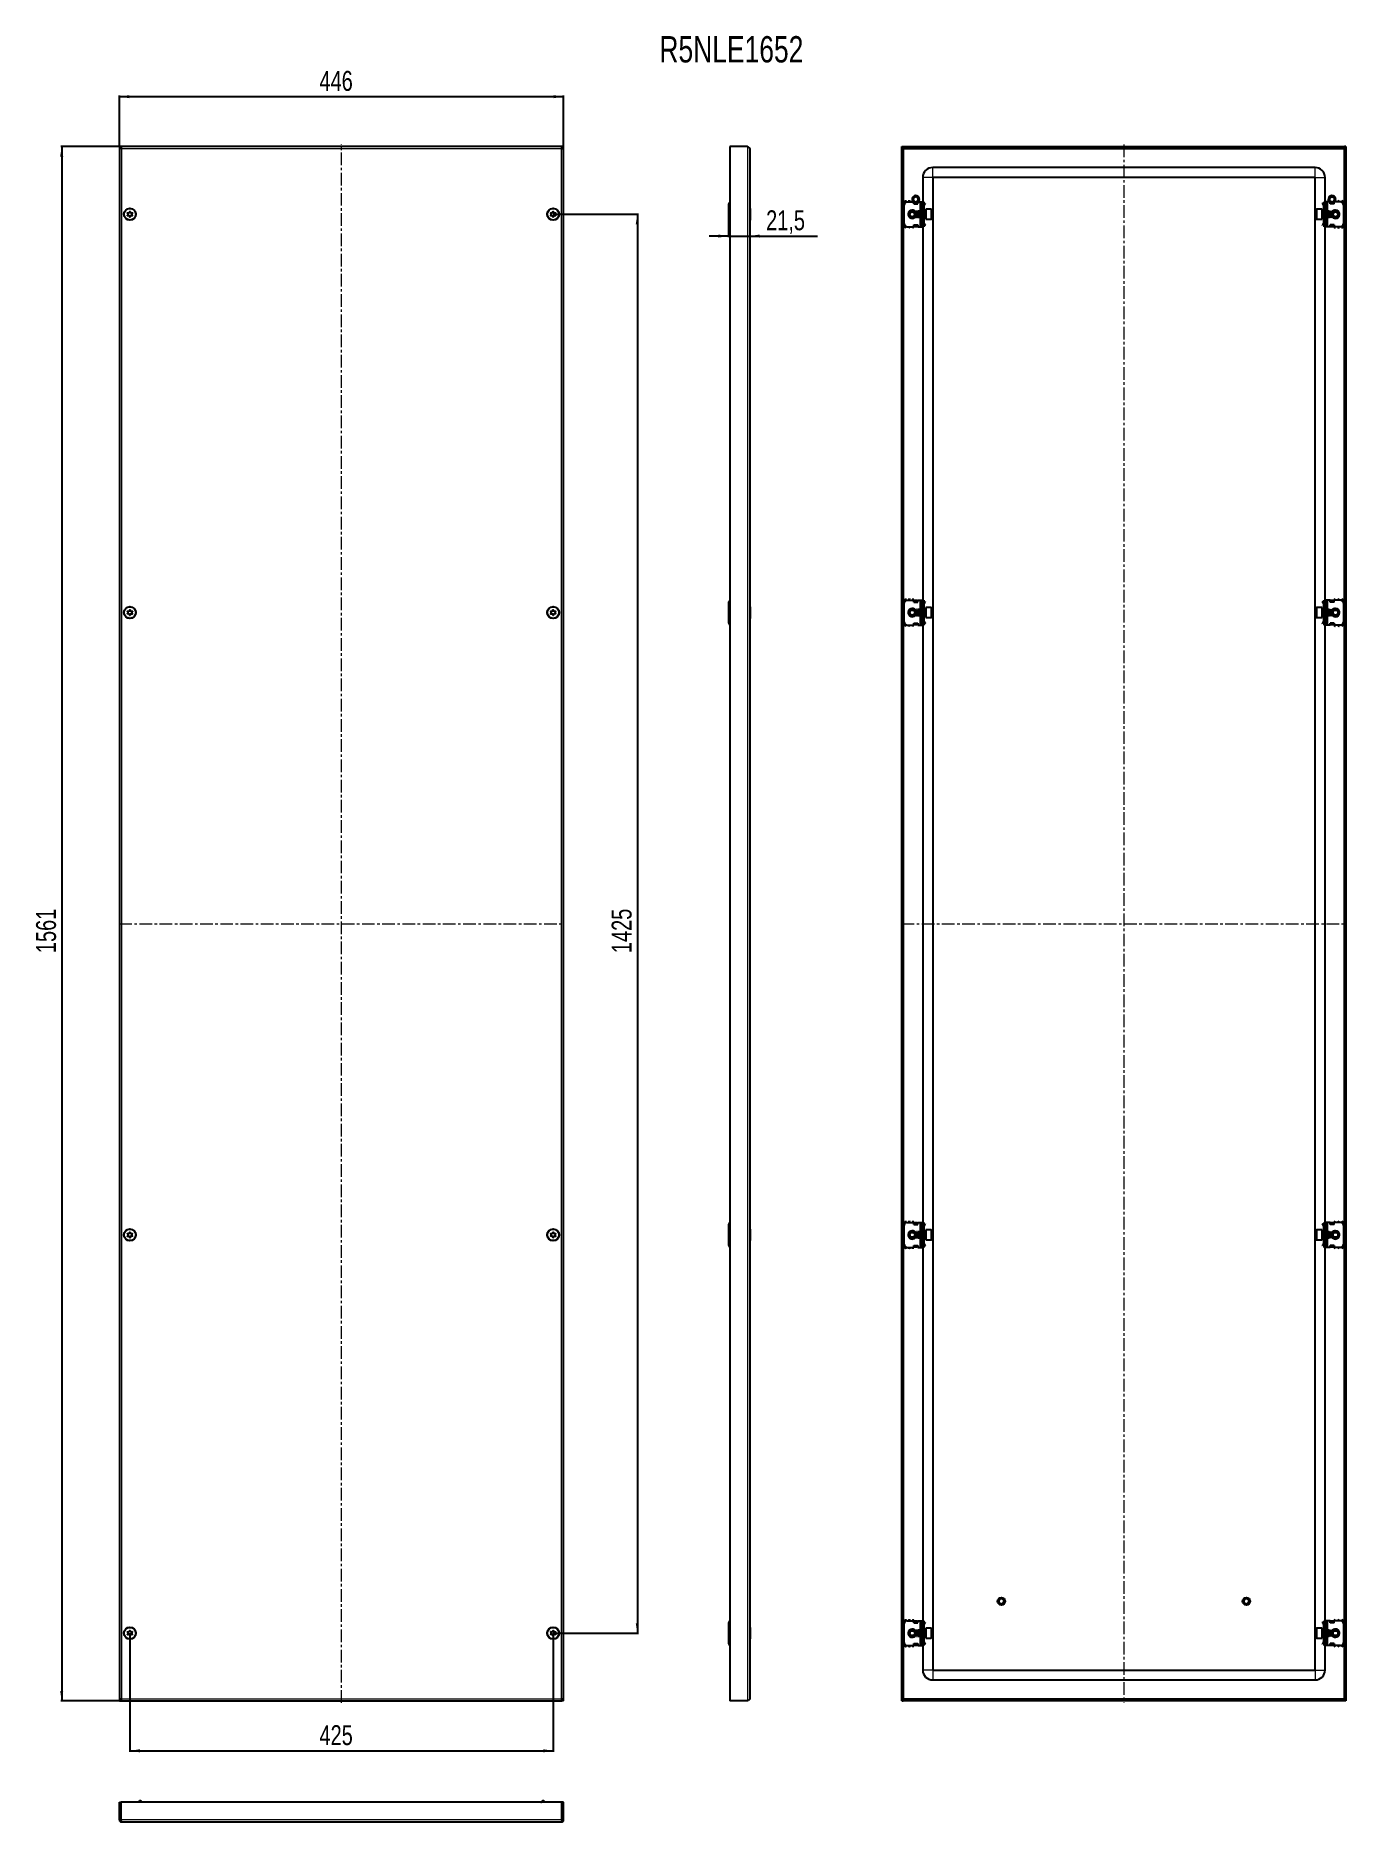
# Model space of a CAD drawing. Header units: millimetres. Extents: x 73 to 1389, y -624 to 1170.
import ezdxf

# ---------------------------------------------------------------- set-up
doc = ezdxf.new("R2010")
doc.units = ezdxf.units.MM
doc.linetypes.add('CENTERX2', pattern=[20.32, 12.7, -2.54, 2.54, -2.54])
doc.layers.add('FORMAT', color=7, linetype='Continuous')
doc.styles.add('SLDTEXTSTYLE0', font='TXT', dxfattribs={"width": 0.75})
doc.dimstyles.new('SLDDIMSTYLE0', dxfattribs={"dimtxt": 20, "dimasz": 10, "dimexe": 0, "dimexo": 0.0625, "dimgap": 5, "dimtad": 2, "dimdec": 1, "dimrnd": 1e-09, "dimzin": 12, "dimdsep": 46, "dimtxsty": 'SLDTEXTSTYLE0', "dimsah": 1, "dimcen": 0.09, "dimadec": 0, "dimazin": 3, "dimtfac": 1, "dimtofl": 0, "dimtmove": 0, "dimatfit": 3, "dimfxl": 0, "dimfrac": 2, "dimtolj": 1, "dimtzin": 12, "dimarcsym": 0})
doc.dimstyles.new('SLDDIMSTYLE1', dxfattribs={"dimtxt": 20, "dimasz": 10, "dimexe": 0, "dimexo": 0.0625, "dimgap": 5, "dimtad": 2, "dimdec": 1, "dimrnd": 1e-09, "dimzin": 12, "dimdsep": 46, "dimtxsty": 'SLDTEXTSTYLE0', "dimsah": 1, "dimcen": 0.09, "dimadec": 0, "dimazin": 3, "dimtfac": 1, "dimtmove": 0, "dimatfit": 0, "dimfxl": 0, "dimfrac": 2, "dimtolj": 1, "dimtzin": 12, "dimarcsym": 0})

msp = doc.modelspace()

# ---------------------------------------------------------------- texts
at = {"layer": 'FORMAT', "insert": (699.14, 1169.46), "char_height": 26.458, "attachment_point": 1, "style": 'SLDTEXTSTYLE0'}
msp.add_mtext('R5NLE1652', dxfattribs=at)

# ---------------------------------------------------------------- blocks, each defined once
blk = doc.blocks.new('_D')
at = {"layer": 'FORMAT'}
for p, q in [((157, 1058.5), (157, 1109.7)), ((157, 1108.7), (603, 1108.7)), ((603, 1058.5), (603, 1109.7))]:
    blk.add_line(p, q, dxfattribs=at)
for points in [[(157, 1108.7), (167, 1107.1), (167, 1110.2)], [(603, 1108.7), (593, 1110.2), (593, 1107.1)]]:
    blk.add_solid(points, dxfattribs=at)
at = {"layer": 'FORMAT', "insert": (357.8, 1134.5), "char_height": 20, "attachment_point": 1, "style": 'SLDTEXTSTYLE0'}
blk.add_mtext('446', dxfattribs=at)
blk = doc.blocks.new('_D_1')
at = {"layer": 'FORMAT'}
for p, q in [((158.7, 1058.5), (98, 1058.5)), ((99, 1058.5), (99, -502.5)), ((158.7, -502.5), (98, -502.5))]:
    blk.add_line(p, q, dxfattribs=at)
for points in [[(99, 1058.5), (97.4, 1048.5), (100.5, 1048.5)], [(99, -502.5), (100.5, -492.5), (97.4, -492.5)]]:
    blk.add_solid(points, dxfattribs=at)
at = {"layer": 'FORMAT', "insert": (73.2, 248.5), "char_height": 20, "attachment_point": 1, "rotation": 90, "style": 'SLDTEXTSTYLE0'}
blk.add_mtext('1561', dxfattribs=at)
blk = doc.blocks.new('_D_2')
at = {"layer": 'FORMAT'}
for p, q in [((592.5, 990.5), (678, 990.5)), ((677, 990.5), (677, -434.5)), ((592.5, -434.5), (678, -434.5))]:
    blk.add_line(p, q, dxfattribs=at)
for points in [[(677, 990.5), (675.4, 980.5), (678.5, 980.5)], [(677, -434.5), (678.5, -424.5), (675.4, -424.5)]]:
    blk.add_solid(points, dxfattribs=at)
at = {"layer": 'FORMAT', "insert": (651.2, 248.5), "char_height": 20, "attachment_point": 1, "rotation": 90, "style": 'SLDTEXTSTYLE0'}
blk.add_mtext('1425', dxfattribs=at)
blk = doc.blocks.new('_D_3')
at = {"layer": 'FORMAT'}
for p, q in [((167.5, -434.5), (167.5, -553.6)), ((592.5, -434.5), (592.5, -553.6)), ((167.5, -552.6), (592.5, -552.6))]:
    blk.add_line(p, q, dxfattribs=at)
for points in [[(167.5, -552.6), (177.5, -554.2), (177.5, -551.1)], [(592.5, -552.6), (582.5, -551.1), (582.5, -554.2)]]:
    blk.add_solid(points, dxfattribs=at)
at = {"layer": 'FORMAT', "insert": (357.8, -526.9), "char_height": 20, "attachment_point": 1, "style": 'SLDTEXTSTYLE0'}
blk.add_mtext('425', dxfattribs=at)
blk = doc.blocks.new('_D_4')
at = {"layer": 'FORMAT'}
for p, q in [((768.4, 981), (768.4, 967.7)), ((768.4, 968.7), (749.1, 968.7)), ((768.4, 968.7), (789.9, 968.7)), ((789.9, 968.7), (858, 968.7))]:
    blk.add_line(p, q, dxfattribs=at)
for points in [[(768.4, 968.7), (758.4, 970.2), (758.4, 967.1)], [(789.9, 968.7), (799.9, 967.1), (799.9, 970.2)]]:
    blk.add_solid(points, dxfattribs=at)
at = {"layer": 'FORMAT', "insert": (806.3, 994.5), "char_height": 20, "attachment_point": 1, "style": 'SLDTEXTSTYLE0'}
blk.add_mtext('21,5', dxfattribs=at)

# ---------------------------------------------------------------- dimensions: what is measured, and where the dimension line sits
at = {"layer": 'FORMAT'}
for base, p1, p2, dimstyle, picture, middle in [((602.97, 1108.69), (156.97, 1058.52), (602.97, 1058.52), 'SLDDIMSTYLE0', '_D', (379.97, 1108.69)), ((789.88, 968.69), (768.38, 981.02), (789.88, 1056.42), 'SLDDIMSTYLE1', '_D_4', (832.13, 968.69)), ((592.47, -552.65), (167.47, -434.48), (592.47, -434.48), 'SLDDIMSTYLE0', '_D_3', (379.97, -552.65))]:
    dim = msp.add_linear_dim(base=base, p1=p1, p2=p2, dimstyle=dimstyle, dxfattribs=at)
    dim.commit()
    dim.dimension.update_dxf_attribs({"geometry": picture, "text_midpoint": middle, "dimtype": 160})
for base, p1, p2, picture, middle in [((98.96, -502.48), (158.67, 1058.52), (158.67, -502.48), '_D_1', (98.96, 278.02)), ((676.97, -434.48), (592.47, 990.52), (592.47, -434.48), '_D_2', (676.97, 278.02))]:
    dim = msp.add_linear_dim(base=base, p1=p1, p2=p2, angle=90, dimstyle='SLDDIMSTYLE0', dxfattribs=at)
    dim.commit()
    dim.dimension.update_dxf_attribs({"geometry": picture, "text_midpoint": middle, "dimtype": 160})

# ---------------------------------------------------------------- linework, layer by layer
at = {"color": 7, "linetype": 'Continuous', "lineweight": 25}
for p, q in [((156.97, 1058.52), (156.97, -502.48)), ((156.97, 1058.52), (158.47, 1058.52)), ((601.27, 1058.52), (158.67, 1058.52)), ((158.67, 1057.4), (158.67, 1058.52)), ((601.27, 1058.52), (601.27, 1057.4)), ((602.97, 1058.52), (601.47, 1058.52)), ((602.97, -502.48), (602.97, 1058.52)), ((769.88, 1058.52), (769.88, -502.48)), ((787.78, 1058.52), (769.88, 1058.52)), ((789.88, 1056.42), (789.88, -500.38)), ((942.57, -502.48), (942.57, 1058.52)), ((942.57, 1058.52), (944.07, 1058.52)), ((944.07, -502.48), (944.07, 1058.52)), ((944.27, 1057.02), (944.27, 1058.52)), ((944.27, 1058.52), (1386.87, 1058.52)), ((944.27, 1057.02), (1386.87, 1057.02)), ((1386.72, 1057.02), (1386.47, 1056.42)), ((1386.87, 1057.02), (1386.87, 1058.52)), ((1388.57, 1058.52), (1387.07, 1058.52)), ((1387.07, 1058.52), (1387.07, -502.48)), ((1388.57, 1058.52), (1388.57, -502.48)), ((963.57, 1027.52), (963.57, 1003.02)), ((1357.57, 1037.52), (973.57, 1037.52)), ((973.57, 1027.52), (973.57, -471.48)), ((1357.57, 1027.52), (973.57, 1027.52)), ((1357.57, -471.48), (1357.57, 1027.52)), ((1367.57, 1003.02), (1367.57, 1027.52)), ((953.57, 1005.61), (953.6, 1005.87)), ((953.57, 1005.61), (953.57, 1005.56)), ((953.59, 1005.82), (953.58, 1005.77)), ((953.58, 1005.41), (953.6, 1005.65)), ((953.58, 1005.41), (953.58, 1005.36)), ((953.59, 1005.21), (953.59, 1005.16)), ((953.62, 1006.02), (953.61, 1005.98)), ((953.62, 1005.02), (953.62, 1004.97)), ((953.66, 1006.22), (953.65, 1006.18)), ((953.65, 1004.83), (953.66, 1004.79)), ((953.66, 1006.22), (953.73, 1006.46)), ((953.71, 1006.41), (953.7, 1006.37)), ((954.23, 1007.39), (954.82, 1007.95)), ((954.39, 1007.57), (954.67, 1007.84)), ((954.5, 1007.69), (954.47, 1007.65)), ((954.95, 1008.04), (955.15, 1008.16)), ((955.12, 1008.15), (955.08, 1008.12)), ((955.13, 1008.08), (955.08, 1008.12)), ((955.12, 1008.15), (955.35, 1008.23)), ((955.31, 1008.24), (955.26, 1008.22)), ((955.5, 1008.32), (955.45, 1008.3)), ((955.5, 1008.32), (955.73, 1008.39)), ((955.69, 1008.39), (955.65, 1008.37)), ((955.88, 1008.44), (955.84, 1008.43)), ((956.77, 1008.51), (956.03, 1008.44)), ((958.27, 1008), (958.23, 1008.02)), ((958.44, 1007.87), (958.4, 1007.9)), ((958.59, 1007.74), (958.56, 1007.77)), ((958.73, 1007.6), (958.7, 1007.63)), ((958.73, 1007.6), (958.85, 1007.47)), ((958.85, 1007.48), (958.83, 1007.5)), ((958.86, 1006.39), (959.03, 1005.98)), ((959.57, 1005.32), (959.51, 1005.01)), ((959.51, 1004.91), (959.52, 1004.96)), ((959.55, 1005.12), (959.55, 1005.17)), ((959.57, 1005.52), (959.57, 1005.52)), ((959.57, 1005.32), (959.57, 1005.37)), ((1371.57, 1005.61), (1371.6, 1005.87)), ((1371.57, 1005.61), (1371.57, 1005.56)), ((1371.59, 1005.82), (1371.58, 1005.77)), ((1371.58, 1005.41), (1371.6, 1005.65)), ((1371.58, 1005.41), (1371.58, 1005.36)), ((1371.59, 1005.21), (1371.59, 1005.16)), ((1371.62, 1006.02), (1371.61, 1005.98)), ((1371.62, 1005.02), (1371.62, 1004.97)), ((1371.66, 1006.22), (1371.65, 1006.18)), ((1371.65, 1004.83), (1371.66, 1004.79)), ((1371.66, 1006.22), (1371.73, 1006.46)), ((1371.71, 1006.41), (1371.7, 1006.37)), ((1372.95, 1008.04), (1373.15, 1008.16)), ((1373.12, 1008.15), (1373.08, 1008.12)), ((1373.13, 1008.08), (1373.08, 1008.12)), ((1373.12, 1008.15), (1373.35, 1008.23)), ((1373.31, 1008.24), (1373.26, 1008.22)), ((1373.5, 1008.32), (1373.45, 1008.3)), ((1373.5, 1008.32), (1373.73, 1008.39)), ((1373.69, 1008.39), (1373.65, 1008.37)), ((1373.88, 1008.44), (1373.84, 1008.43)), ((1374.77, 1008.51), (1374.03, 1008.44)), ((1376.27, 1008), (1376.23, 1008.02)), ((1376.44, 1007.87), (1376.4, 1007.9)), ((1376.59, 1007.74), (1376.56, 1007.77)), ((1376.73, 1007.6), (1376.7, 1007.63)), ((1376.73, 1007.6), (1376.85, 1007.47)), ((1376.85, 1007.48), (1376.83, 1007.5)), ((1376.86, 1006.39), (1377.03, 1005.98)), ((1377.57, 1005.32), (1377.51, 1005.01)), ((1377.51, 1004.91), (1377.52, 1004.96)), ((1377.55, 1005.12), (1377.55, 1005.17)), ((1377.57, 1005.52), (1377.57, 1005.52)), ((1377.57, 1005.32), (1377.57, 1005.37)), ((768.38, 1000.02), (768.38, 981.02)), ((790.13, 996.3), (789.88, 996.3)), ((790.13, 996.3), (790.13, 995.59)), ((790.13, 995.59), (790.13, 984.73)), ((945.07, 981.02), (945.07, 1000.02)), ((946.07, 1003.27), (946.07, 1002.26)), ((948.07, 1003.02), (954.57, 1003.02)), ((953.7, 1004.66), (953.71, 1004.61)), ((953.76, 1004.48), (953.76, 1004.47)), ((954.35, 1003.51), (954.38, 1003.48)), ((954.48, 1003.37), (954.52, 1003.34)), ((954.57, 1001.02), (954.57, 1003.02)), ((954.77, 1002.23), (954.57, 1002.35)), ((954.57, 1001.02), (958.57, 1001.02)), ((954.63, 1003.23), (954.67, 1003.2)), ((954.77, 1001.02), (954.77, 1002.23)), ((954.79, 1003.1), (954.83, 1003.08)), ((954.82, 1002.64), (955.17, 1002.88)), ((955.32, 1002.64), (954.82, 1002.29)), ((954.82, 1002.29), (954.82, 1002.64)), ((954.82, 1001.37), (954.82, 1002.29)), ((954.82, 1001.02), (954.82, 1001.37)), ((954.96, 1002.99), (955.01, 1002.96)), ((955.14, 1002.88), (955, 1003)), ((955.14, 1002.88), (955.14, 1002.99)), ((955.14, 1002.88), (955.18, 1002.86)), ((955.32, 1002.64), (955.72, 1002.64)), ((955.5, 1002.72), (955.54, 1002.7)), ((955.68, 1002.66), (955.72, 1002.64)), ((955.85, 1002.61), (955.9, 1002.6)), ((957.13, 993.52), (956.57, 992.97)), ((956.57, 992.97), (956.57, 989.2)), ((956.57, 989.2), (956.57, 988.07)), ((956.57, 988.07), (957.13, 987.52)), ((957.02, 1002.56), (956.84, 1002.53)), ((957.18, 993.52), (957.13, 993.52)), ((957.13, 993.52), (957.13, 988.9)), ((957.13, 988.9), (957.13, 987.52)), ((957.13, 987.52), (957.18, 987.52)), ((957.17, 1002.58), (957.22, 1002.59)), ((957.57, 992.97), (957.18, 993.52)), ((957.18, 993.52), (957.18, 993.05)), ((957.18, 993.05), (957.18, 987.52)), ((957.18, 987.52), (957.57, 988.07)), ((957.41, 1002.64), (957.82, 1002.64)), ((957.96, 993.52), (957.57, 992.97)), ((957.57, 992.97), (957.57, 992.58)), ((957.57, 992.58), (957.57, 988.07)), ((957.57, 988.07), (957.96, 987.52)), ((958.32, 1002.29), (957.82, 1002.64)), ((957.92, 1002.93), (958.32, 1002.64)), ((958.18, 993.52), (957.96, 993.52)), ((957.96, 993.52), (957.96, 993.05)), ((957.96, 993.05), (957.96, 987.52)), ((957.96, 987.52), (958.18, 987.52)), ((958.57, 992.97), (958.18, 993.52)), ((958.18, 993.52), (958.18, 993.05)), ((958.18, 993.05), (958.18, 987.52)), ((958.18, 987.52), (958.57, 988.07)), ((958.32, 1002.64), (958.32, 1002.29)), ((958.57, 1002.35), (958.32, 1002.2)), ((958.32, 1002.29), (958.32, 1001.37)), ((958.32, 1001.37), (958.32, 1001.02)), ((958.57, 1001.02), (958.57, 1003.02)), ((958.57, 1003.02), (961.07, 1003.02)), ((958.96, 993.52), (958.57, 992.97)), ((958.57, 992.97), (958.57, 992.58)), ((958.57, 992.58), (958.57, 988.07)), ((958.57, 988.07), (958.96, 987.52)), ((958.81, 1003.59), (958.69, 1003.4)), ((958.84, 1003.55), (958.7, 1003.45)), ((959.18, 993.52), (958.96, 993.52)), ((958.96, 993.52), (958.96, 993.05)), ((958.96, 993.05), (958.96, 987.52)), ((958.96, 987.52), (959.18, 987.52)), ((959.57, 992.97), (959.18, 993.52)), ((959.18, 993.52), (959.18, 993.05)), ((959.18, 993.05), (959.18, 987.52)), ((959.18, 987.52), (959.57, 988.07)), ((959.34, 1004.4), (959.24, 1004.21)), ((959.35, 1004.4), (959.25, 1004.22)), ((959.41, 1004.54), (959.42, 1004.58)), ((959.46, 1004.72), (959.48, 1004.77)), ((959.96, 993.52), (959.57, 992.97)), ((959.57, 992.97), (959.57, 992.58)), ((959.57, 992.58), (959.57, 988.07)), ((959.57, 988.07), (959.96, 987.52)), ((960.18, 993.52), (959.96, 993.52)), ((959.96, 993.52), (959.96, 993.05)), ((959.96, 993.05), (959.96, 987.52)), ((959.96, 987.52), (960.18, 987.52)), ((960.57, 992.97), (960.18, 993.52)), ((960.18, 993.52), (960.18, 993.05)), ((960.18, 993.05), (960.18, 987.52)), ((960.18, 987.52), (960.57, 988.07)), ((962.07, 994.52), (960.57, 994.52)), ((960.57, 986.52), (960.57, 994.52)), ((961.07, 1003.02), (962.57, 1003.02)), ((962.57, 1003.02), (964.57, 1003.02)), ((962.57, 1000.02), (962.57, 1003.02)), ((962.57, 981.02), (962.57, 1000.02)), ((963.57, 981.02), (963.57, 1000.02)), ((964.57, 1003.02), (964.57, 1002.26)), ((964.57, 1002.26), (964.57, 978.78)), ((964.57, 1001.93), (964.78, 1001.73)), ((965.07, 999.27), (964.57, 999.27)), ((964.57, 995.77), (964.57, 999.27)), ((965.07, 995.77), (964.57, 995.77)), ((964.96, 993.52), (964.57, 992.97)), ((964.57, 988.07), (964.96, 987.52)), ((965.18, 993.52), (964.96, 993.52)), ((964.96, 993.52), (964.96, 993.05)), ((964.96, 993.05), (964.96, 987.52)), ((964.96, 987.52), (965.18, 987.52)), ((965.07, 1001.02), (965.07, 1000.56)), ((965.07, 995.77), (965.07, 999.27)), ((965.07, 993.52), (965.07, 995.77)), ((965.07, 985.27), (965.07, 987.52)), ((965.16, 1000.68), (966.13, 1001.66)), ((965.51, 1000.33), (965.16, 1000.68)), ((965.57, 992.97), (965.18, 993.52)), ((965.18, 993.52), (965.18, 993.05)), ((965.18, 993.05), (965.18, 987.52)), ((965.18, 987.52), (965.57, 988.07)), ((965.51, 1000.33), (966.49, 1001.31)), ((965.96, 993.52), (965.57, 992.97)), ((965.57, 992.97), (965.57, 992.58)), ((965.57, 992.58), (965.57, 988.07)), ((965.57, 988.07), (965.96, 987.52)), ((966.32, 993.52), (965.96, 993.52)), ((965.96, 993.52), (965.96, 993.05)), ((965.96, 993.05), (965.96, 987.52)), ((965.96, 987.52), (966.32, 987.52)), ((966.13, 1001.66), (966.49, 1001.31)), ((971.97, 995.52), (966.57, 995.52)), ((966.57, 995.52), (966.57, 987.83)), ((966.57, 987.83), (966.57, 985.52)), ((972.57, 994.92), (972.57, 988.15)), ((972.57, 988.15), (972.57, 986.12)), ((1358.57, 986.12), (1358.57, 994.92)), ((1364.57, 995.52), (1359.17, 995.52)), ((1364.57, 985.52), (1364.57, 995.52)), ((1365.01, 1001.66), (1364.66, 1001.31)), ((1365.63, 1000.33), (1364.66, 1001.31)), ((1365.18, 993.52), (1364.82, 993.52)), ((1364.82, 987.52), (1365.18, 987.52)), ((1365.99, 1000.68), (1365.01, 1001.66)), ((1365.57, 992.97), (1365.18, 993.52)), ((1365.18, 993.05), (1365.18, 993.52)), ((1365.18, 987.52), (1365.18, 993.05)), ((1365.18, 987.52), (1365.57, 988.07)), ((1365.96, 993.52), (1365.57, 992.97)), ((1365.57, 992.58), (1365.57, 992.97)), ((1365.57, 988.07), (1365.57, 992.58)), ((1365.57, 988.07), (1365.96, 987.52)), ((1365.63, 1000.33), (1365.99, 1000.68)), ((1366.18, 993.52), (1365.96, 993.52)), ((1365.96, 993.05), (1365.96, 993.52)), ((1365.96, 987.52), (1365.96, 993.05)), ((1365.96, 987.52), (1366.18, 987.52)), ((1366.07, 1001.02), (1366.07, 1000.63)), ((1366.07, 999.27), (1366.57, 999.27)), ((1366.07, 999.27), (1366.07, 995.77)), ((1366.57, 995.77), (1366.07, 995.77)), ((1366.07, 995.77), (1366.07, 993.52)), ((1366.07, 987.52), (1366.07, 985.27)), ((1366.57, 992.97), (1366.18, 993.52)), ((1366.18, 993.05), (1366.18, 993.52)), ((1366.18, 987.52), (1366.18, 993.05)), ((1366.18, 987.52), (1366.57, 988.07)), ((1366.37, 1001.73), (1366.57, 1001.93)), ((1366.57, 1003.02), (1368.57, 1003.02)), ((1366.57, 1002.26), (1366.57, 1003.02)), ((1366.57, 978.78), (1366.57, 1002.26)), ((1366.57, 999.27), (1366.57, 995.77)), ((1367.57, 1000.02), (1367.57, 981.02)), ((1368.57, 1003.02), (1368.57, 1000.02)), ((1370.07, 1003.02), (1368.57, 1003.02)), ((1368.57, 1000.02), (1368.57, 981.02)), ((1370.57, 994.52), (1369.07, 994.52)), ((1372.57, 1003.02), (1370.07, 1003.02)), ((1370.57, 994.52), (1370.57, 986.52)), ((1370.96, 993.52), (1370.57, 992.97)), ((1370.57, 988.07), (1370.96, 987.52)), ((1371.18, 993.52), (1370.96, 993.52)), ((1370.96, 993.05), (1370.96, 993.52)), ((1370.96, 987.52), (1370.96, 993.05)), ((1370.96, 987.52), (1371.18, 987.52)), ((1371.57, 992.97), (1371.18, 993.52)), ((1371.18, 993.05), (1371.18, 993.52)), ((1371.18, 987.52), (1371.18, 993.05)), ((1371.18, 987.52), (1371.57, 988.07)), ((1371.96, 993.52), (1371.57, 992.97)), ((1371.57, 992.58), (1371.57, 992.97)), ((1371.57, 988.07), (1371.57, 992.58)), ((1371.57, 988.07), (1371.96, 987.52)), ((1371.7, 1004.66), (1371.71, 1004.61)), ((1371.76, 1004.48), (1371.76, 1004.47)), ((1372.18, 993.52), (1371.96, 993.52)), ((1371.96, 993.05), (1371.96, 993.52)), ((1371.96, 987.52), (1371.96, 993.05)), ((1371.96, 987.52), (1372.18, 987.52)), ((1372.57, 992.97), (1372.18, 993.52)), ((1372.18, 993.05), (1372.18, 993.52)), ((1372.18, 987.52), (1372.18, 993.05)), ((1372.18, 987.52), (1372.57, 988.07)), ((1372.35, 1003.51), (1372.38, 1003.48)), ((1372.48, 1003.37), (1372.52, 1003.34)), ((1372.57, 1001.02), (1372.57, 1003.02)), ((1372.82, 1002.2), (1372.57, 1002.35)), ((1376.57, 1001.02), (1372.57, 1001.02)), ((1372.96, 993.52), (1372.57, 992.97)), ((1372.57, 992.58), (1372.57, 992.97)), ((1372.57, 988.07), (1372.57, 992.58)), ((1372.57, 988.07), (1372.96, 987.52)), ((1372.63, 1003.23), (1372.67, 1003.2)), ((1372.79, 1003.1), (1372.83, 1003.08)), ((1372.82, 1002.64), (1373.17, 1002.88)), ((1373.32, 1002.64), (1372.82, 1002.29)), ((1372.82, 1002.29), (1372.82, 1002.64)), ((1372.82, 1001.37), (1372.82, 1002.29)), ((1372.82, 1001.02), (1372.82, 1001.37)), ((1372.96, 1002.99), (1373.01, 1002.96)), ((1373.18, 993.52), (1372.96, 993.52)), ((1372.96, 993.05), (1372.96, 993.52)), ((1372.96, 987.52), (1372.96, 993.05)), ((1372.96, 987.52), (1373.18, 987.52)), ((1373.14, 1002.88), (1373, 1003)), ((1373.14, 1002.88), (1373.14, 1002.99)), ((1373.14, 1002.88), (1373.18, 1002.86)), ((1373.57, 992.97), (1373.18, 993.52)), ((1373.18, 993.05), (1373.18, 993.52)), ((1373.18, 987.52), (1373.18, 993.05)), ((1373.18, 987.52), (1373.57, 988.07)), ((1373.32, 1002.64), (1373.72, 1002.64)), ((1373.5, 1002.72), (1373.54, 1002.7)), ((1373.96, 993.52), (1373.57, 992.97)), ((1373.57, 992.58), (1373.57, 992.97)), ((1373.57, 988.07), (1373.57, 992.58)), ((1373.57, 988.07), (1373.96, 987.52)), ((1373.68, 1002.66), (1373.72, 1002.64)), ((1373.85, 1002.61), (1373.9, 1002.6)), ((1374.02, 993.52), (1373.96, 993.52)), ((1373.96, 993.05), (1373.96, 993.52)), ((1373.96, 987.52), (1373.96, 993.05)), ((1373.96, 987.52), (1374.02, 987.52)), ((1374.57, 992.97), (1374.02, 993.52)), ((1374.02, 987.52), (1374.02, 993.52)), ((1374.02, 987.52), (1374.57, 988.07)), ((1374.57, 988.07), (1374.57, 992.97)), ((1375.02, 1002.56), (1374.84, 1002.53)), ((1375.17, 1002.58), (1375.22, 1002.59)), ((1375.41, 1002.64), (1375.82, 1002.64)), ((1376.32, 1002.29), (1375.82, 1002.64)), ((1375.92, 1002.93), (1376.32, 1002.64)), ((1376.32, 1002.64), (1376.32, 1002.29)), ((1376.32, 1002.29), (1376.32, 1001.37)), ((1376.32, 1001.37), (1376.32, 1001.02)), ((1376.57, 1002.35), (1376.37, 1002.23)), ((1376.37, 1002.23), (1376.37, 1001.02)), ((1376.57, 1001.02), (1376.57, 1003.02)), ((1383.07, 1003.02), (1376.57, 1003.02)), ((1376.81, 1003.59), (1376.69, 1003.4)), ((1376.84, 1003.55), (1376.7, 1003.45)), ((1377.34, 1004.4), (1377.24, 1004.21)), ((1377.35, 1004.4), (1377.25, 1004.22)), ((1377.41, 1004.54), (1377.42, 1004.58)), ((1377.46, 1004.72), (1377.48, 1004.77)), ((1385.07, 1002.26), (1385.07, 1003.27)), ((1386.07, 1000.02), (1386.07, 981.02)), ((789.88, 984.73), (790.13, 984.73)), ((946.07, 978.78), (946.07, 977.77)), ((948.07, 978.02), (954.57, 978.02)), ((954.07, 978.02), (954.07, 977.77)), ((954.57, 980.02), (954.57, 978.02)), ((954.57, 980.02), (958.57, 980.02)), ((954.57, 978.14), (954.77, 978.14)), ((954.77, 978.14), (954.77, 980.02)), ((954.82, 979.67), (954.82, 980.02)), ((954.82, 978.75), (954.82, 979.67)), ((954.82, 978.4), (954.82, 978.75)), ((954.82, 978.75), (955.32, 978.4)), ((955.32, 978.05), (954.82, 978.4)), ((955.32, 978.4), (955.32, 978.05)), ((957.82, 978.4), (955.32, 978.4)), ((957.82, 978.05), (955.32, 978.05)), ((957.82, 978.4), (958.32, 978.75)), ((957.82, 978.05), (957.82, 978.4)), ((958.32, 978.4), (957.82, 978.05)), ((958.32, 980.02), (958.32, 979.67)), ((958.32, 979.67), (958.32, 978.75)), ((958.32, 978.75), (958.32, 978.4)), ((958.57, 980.02), (958.57, 978.02)), ((958.57, 978.02), (961.07, 978.02)), ((960.57, 986.52), (962.07, 986.52)), ((961.07, 978.02), (962.57, 978.02)), ((962.57, 978.02), (962.57, 981.02)), ((964.57, 978.02), (962.57, 978.02)), ((963.57, 978.02), (963.57, 603.02)), ((964.57, 985.27), (965.07, 985.27)), ((964.57, 981.77), (964.57, 985.27)), ((965.07, 981.77), (964.57, 981.77)), ((964.78, 979.31), (964.57, 979.11)), ((964.57, 978.78), (964.57, 978.02)), ((965.07, 981.77), (965.07, 985.27)), ((965.07, 980.02), (965.07, 980.41)), ((965.51, 980.71), (965.16, 980.36)), ((965.16, 980.36), (966.13, 979.38)), ((965.51, 980.71), (966.49, 979.73)), ((966.13, 979.38), (966.49, 979.73)), ((966.57, 985.52), (971.97, 985.52)), ((1359.17, 985.52), (1364.57, 985.52)), ((1365.63, 980.71), (1364.66, 979.73)), ((1365.01, 979.38), (1364.66, 979.73)), ((1365.99, 980.36), (1365.01, 979.38)), ((1365.63, 980.71), (1365.99, 980.36)), ((1366.07, 985.27), (1366.57, 985.27)), ((1366.07, 985.27), (1366.07, 981.77)), ((1366.07, 981.77), (1366.57, 981.77)), ((1366.07, 980.02), (1366.07, 980.48)), ((1366.57, 979.11), (1366.37, 979.31)), ((1366.57, 985.27), (1366.57, 981.77)), ((1366.57, 978.02), (1366.57, 978.78)), ((1368.57, 978.02), (1366.57, 978.02)), ((1367.57, 603.02), (1367.57, 978.02)), ((1368.57, 981.02), (1368.57, 978.02)), ((1370.07, 978.02), (1368.57, 978.02)), ((1369.07, 986.52), (1370.57, 986.52)), ((1372.57, 978.02), (1370.07, 978.02)), ((1376.57, 980.02), (1372.57, 980.02)), ((1372.57, 980.02), (1372.57, 978.02)), ((1372.82, 979.67), (1372.82, 980.02)), ((1372.82, 978.75), (1372.82, 979.67)), ((1372.82, 978.75), (1373.32, 978.4)), ((1372.82, 978.4), (1372.82, 978.75)), ((1373.32, 978.05), (1372.82, 978.4)), ((1375.82, 978.4), (1373.32, 978.4)), ((1373.32, 978.4), (1373.32, 978.05)), ((1375.82, 978.05), (1373.32, 978.05)), ((1375.82, 978.4), (1376.32, 978.75)), ((1375.82, 978.05), (1375.82, 978.4)), ((1376.32, 978.4), (1375.82, 978.05)), ((1376.32, 980.02), (1376.32, 979.67)), ((1376.32, 979.67), (1376.32, 978.75)), ((1376.32, 978.75), (1376.32, 978.4)), ((1376.37, 980.02), (1376.37, 978.14)), ((1376.37, 978.14), (1376.57, 978.14)), ((1376.57, 980.02), (1376.57, 978.02)), ((1383.07, 978.02), (1376.57, 978.02)), ((1377.07, 977.77), (1377.07, 978.02)), ((1385.07, 977.77), (1385.07, 978.78)), ((768.38, 600.02), (768.38, 581.02)), ((790.13, 596.3), (789.88, 596.3)), ((790.13, 596.3), (790.13, 595.59)), ((790.13, 595.59), (790.13, 584.73)), ((945.07, 581.02), (945.07, 600.02)), ((946.07, 603.27), (946.07, 602.26)), ((948.07, 603.02), (954.57, 603.02)), ((954.07, 603.27), (954.07, 603.02)), ((954.57, 601.02), (954.57, 603.02)), ((954.77, 602.9), (954.57, 602.9)), ((954.57, 601.02), (958.57, 601.02)), ((954.77, 601.02), (954.77, 602.9)), ((954.82, 602.64), (955.32, 602.99)), ((955.32, 602.64), (954.82, 602.29)), ((954.82, 602.29), (954.82, 602.64)), ((954.82, 601.37), (954.82, 602.29)), ((954.82, 601.02), (954.82, 601.37)), ((955.32, 602.99), (955.32, 602.64)), ((955.32, 602.99), (957.82, 602.99)), ((955.32, 602.64), (957.82, 602.64)), ((957.13, 593.52), (956.57, 592.97)), ((956.57, 592.97), (956.57, 589.2)), ((957.18, 593.52), (957.13, 593.52)), ((957.13, 593.52), (957.13, 588.9)), ((957.57, 592.97), (957.18, 593.52)), ((957.18, 593.52), (957.18, 593.05)), ((957.18, 593.05), (957.18, 587.52)), ((957.96, 593.52), (957.57, 592.97)), ((957.57, 592.97), (957.57, 592.58)), ((957.57, 592.58), (957.57, 588.07)), ((957.82, 602.64), (957.82, 602.99)), ((957.82, 602.99), (958.32, 602.64)), ((958.32, 602.29), (957.82, 602.64)), ((958.18, 593.52), (957.96, 593.52)), ((957.96, 593.52), (957.96, 593.05)), ((957.96, 593.05), (957.96, 587.52)), ((958.57, 592.97), (958.18, 593.52)), ((958.18, 593.52), (958.18, 593.05)), ((958.18, 593.05), (958.18, 587.52)), ((958.32, 602.64), (958.32, 602.29)), ((958.32, 602.29), (958.32, 601.37)), ((958.32, 601.37), (958.32, 601.02)), ((958.57, 601.02), (958.57, 603.02)), ((958.57, 603.02), (961.07, 603.02)), ((958.96, 593.52), (958.57, 592.97)), ((958.57, 592.97), (958.57, 592.58)), ((958.57, 592.58), (958.57, 588.07)), ((959.18, 593.52), (958.96, 593.52)), ((958.96, 593.52), (958.96, 593.05)), ((958.96, 593.05), (958.96, 587.52)), ((959.57, 592.97), (959.18, 593.52)), ((959.18, 593.52), (959.18, 593.05)), ((959.18, 593.05), (959.18, 587.52)), ((959.96, 593.52), (959.57, 592.97)), ((959.57, 592.97), (959.57, 592.58)), ((959.57, 592.58), (959.57, 588.07)), ((960.18, 593.52), (959.96, 593.52)), ((959.96, 593.52), (959.96, 593.05)), ((959.96, 593.05), (959.96, 587.52)), ((960.57, 592.97), (960.18, 593.52)), ((960.18, 593.52), (960.18, 593.05)), ((960.18, 593.05), (960.18, 587.52)), ((962.07, 594.52), (960.57, 594.52)), ((960.57, 586.52), (960.57, 594.52)), ((961.07, 603.02), (962.57, 603.02)), ((962.57, 603.02), (964.57, 603.02)), ((962.57, 600.02), (962.57, 603.02)), ((962.57, 581.02), (962.57, 600.02)), ((963.57, 581.02), (963.57, 600.02)), ((964.57, 603.02), (964.57, 602.26)), ((964.57, 602.26), (964.57, 578.78)), ((964.57, 601.93), (964.78, 601.73)), ((965.07, 599.27), (964.57, 599.27)), ((964.57, 595.77), (964.57, 599.27)), ((965.07, 595.77), (964.57, 595.77)), ((964.96, 593.52), (964.57, 592.97)), ((965.18, 593.52), (964.96, 593.52)), ((964.96, 593.52), (964.96, 593.05)), ((964.96, 593.05), (964.96, 587.52)), ((965.07, 601.02), (965.07, 600.56)), ((965.07, 595.77), (965.07, 599.27)), ((965.07, 593.52), (965.07, 595.77)), ((965.16, 600.68), (966.13, 601.66)), ((965.51, 600.33), (965.16, 600.68)), ((965.57, 592.97), (965.18, 593.52)), ((965.18, 593.52), (965.18, 593.05)), ((965.18, 593.05), (965.18, 587.52)), ((965.51, 600.33), (966.49, 601.31)), ((965.96, 593.52), (965.57, 592.97)), ((965.57, 592.97), (965.57, 592.58)), ((965.57, 592.58), (965.57, 588.07)), ((966.32, 593.52), (965.96, 593.52)), ((965.96, 593.52), (965.96, 593.05)), ((965.96, 593.05), (965.96, 587.52)), ((966.13, 601.66), (966.49, 601.31)), ((971.97, 595.52), (966.57, 595.52)), ((966.57, 595.52), (966.57, 587.83)), ((972.57, 594.92), (972.57, 588.15)), ((1358.57, 586.12), (1358.57, 594.92)), ((1364.57, 595.52), (1359.17, 595.52)), ((1364.57, 585.52), (1364.57, 595.52)), ((1365.01, 601.66), (1364.66, 601.31)), ((1365.63, 600.33), (1364.66, 601.31)), ((1365.18, 593.52), (1364.82, 593.52)), ((1365.99, 600.68), (1365.01, 601.66)), ((1365.57, 592.97), (1365.18, 593.52)), ((1365.18, 593.05), (1365.18, 593.52)), ((1365.18, 587.52), (1365.18, 593.05)), ((1365.96, 593.52), (1365.57, 592.97)), ((1365.57, 592.58), (1365.57, 592.97)), ((1365.57, 588.07), (1365.57, 592.58)), ((1365.63, 600.33), (1365.99, 600.68)), ((1366.18, 593.52), (1365.96, 593.52)), ((1365.96, 593.05), (1365.96, 593.52)), ((1365.96, 587.52), (1365.96, 593.05)), ((1366.07, 601.02), (1366.07, 600.63)), ((1366.07, 599.27), (1366.57, 599.27)), ((1366.07, 599.27), (1366.07, 595.77)), ((1366.57, 595.77), (1366.07, 595.77)), ((1366.07, 595.77), (1366.07, 593.52)), ((1366.57, 592.97), (1366.18, 593.52)), ((1366.18, 593.05), (1366.18, 593.52)), ((1366.18, 587.52), (1366.18, 593.05)), ((1366.37, 601.73), (1366.57, 601.93)), ((1366.57, 603.02), (1368.57, 603.02)), ((1366.57, 602.26), (1366.57, 603.02)), ((1366.57, 578.78), (1366.57, 602.26)), ((1366.57, 599.27), (1366.57, 595.77)), ((1367.57, 600.02), (1367.57, 581.02)), ((1368.57, 603.02), (1368.57, 600.02)), ((1370.07, 603.02), (1368.57, 603.02)), ((1368.57, 600.02), (1368.57, 581.02)), ((1370.57, 594.52), (1369.07, 594.52)), ((1372.57, 603.02), (1370.07, 603.02)), ((1370.57, 594.52), (1370.57, 586.52)), ((1370.96, 593.52), (1370.57, 592.97)), ((1371.18, 593.52), (1370.96, 593.52)), ((1370.96, 593.05), (1370.96, 593.52)), ((1370.96, 587.52), (1370.96, 593.05)), ((1371.57, 592.97), (1371.18, 593.52)), ((1371.18, 593.05), (1371.18, 593.52)), ((1371.18, 587.52), (1371.18, 593.05)), ((1371.96, 593.52), (1371.57, 592.97)), ((1371.57, 592.58), (1371.57, 592.97)), ((1371.57, 588.07), (1371.57, 592.58)), ((1372.18, 593.52), (1371.96, 593.52)), ((1371.96, 593.05), (1371.96, 593.52)), ((1371.96, 587.52), (1371.96, 593.05)), ((1372.57, 592.97), (1372.18, 593.52)), ((1372.18, 593.05), (1372.18, 593.52)), ((1372.18, 587.52), (1372.18, 593.05)), ((1372.57, 601.02), (1372.57, 603.02)), ((1376.57, 601.02), (1372.57, 601.02)), ((1372.96, 593.52), (1372.57, 592.97)), ((1372.57, 592.58), (1372.57, 592.97)), ((1372.57, 588.07), (1372.57, 592.58)), ((1372.82, 602.64), (1373.32, 602.99)), ((1373.32, 602.64), (1372.82, 602.29)), ((1372.82, 602.29), (1372.82, 602.64)), ((1372.82, 601.37), (1372.82, 602.29)), ((1372.82, 601.02), (1372.82, 601.37)), ((1373.18, 593.52), (1372.96, 593.52)), ((1372.96, 593.05), (1372.96, 593.52)), ((1372.96, 587.52), (1372.96, 593.05)), ((1373.57, 592.97), (1373.18, 593.52)), ((1373.18, 593.05), (1373.18, 593.52)), ((1373.18, 587.52), (1373.18, 593.05)), ((1373.32, 602.99), (1373.32, 602.64)), ((1373.32, 602.99), (1375.82, 602.99)), ((1373.32, 602.64), (1375.82, 602.64)), ((1373.96, 593.52), (1373.57, 592.97)), ((1373.57, 592.58), (1373.57, 592.97)), ((1373.57, 588.07), (1373.57, 592.58)), ((1374.02, 593.52), (1373.96, 593.52)), ((1373.96, 593.05), (1373.96, 593.52)), ((1373.96, 587.52), (1373.96, 593.05)), ((1374.57, 592.97), (1374.02, 593.52)), ((1374.02, 587.52), (1374.02, 593.52)), ((1374.57, 588.07), (1374.57, 592.97)), ((1375.82, 602.64), (1375.82, 602.99)), ((1375.82, 602.99), (1376.32, 602.64)), ((1376.32, 602.29), (1375.82, 602.64)), ((1376.32, 602.64), (1376.32, 602.29)), ((1376.32, 602.29), (1376.32, 601.37)), ((1376.32, 601.37), (1376.32, 601.02)), ((1376.37, 602.9), (1376.37, 601.02)), ((1376.57, 602.9), (1376.37, 602.9)), ((1376.57, 601.02), (1376.57, 603.02)), ((1383.07, 603.02), (1376.57, 603.02)), ((1377.07, 603.02), (1377.07, 603.27)), ((1385.07, 602.26), (1385.07, 603.27)), ((1386.07, 600.02), (1386.07, 581.02)), ((789.88, 584.73), (790.13, 584.73)), ((946.07, 578.78), (946.07, 577.77)), ((948.07, 578.02), (954.57, 578.02)), ((954.07, 578.02), (954.07, 577.77)), ((954.57, 580.02), (954.57, 578.02)), ((954.57, 580.02), (958.57, 580.02)), ((954.57, 578.14), (954.77, 578.14)), ((954.77, 578.14), (954.77, 580.02)), ((954.82, 579.67), (954.82, 580.02)), ((954.82, 578.75), (954.82, 579.67)), ((954.82, 578.75), (955.32, 578.4)), ((954.82, 578.4), (954.82, 578.75)), ((955.32, 578.05), (954.82, 578.4)), ((957.82, 578.4), (955.32, 578.4)), ((955.32, 578.4), (955.32, 578.05)), ((957.82, 578.05), (955.32, 578.05)), ((956.57, 589.2), (956.57, 588.07)), ((956.57, 588.07), (957.13, 587.52)), ((957.13, 588.9), (957.13, 587.52)), ((957.13, 587.52), (957.18, 587.52)), ((957.18, 587.52), (957.57, 588.07)), ((957.57, 588.07), (957.96, 587.52)), ((957.82, 578.4), (958.32, 578.75)), ((957.82, 578.05), (957.82, 578.4)), ((958.32, 578.4), (957.82, 578.05)), ((957.96, 587.52), (958.18, 587.52)), ((958.18, 587.52), (958.57, 588.07)), ((958.32, 580.02), (958.32, 579.67)), ((958.32, 579.67), (958.32, 578.75)), ((958.32, 578.75), (958.32, 578.4)), ((958.57, 588.07), (958.96, 587.52)), ((958.57, 580.02), (958.57, 578.02)), ((958.57, 578.02), (961.07, 578.02)), ((958.96, 587.52), (959.18, 587.52)), ((959.18, 587.52), (959.57, 588.07)), ((959.57, 588.07), (959.96, 587.52)), ((959.96, 587.52), (960.18, 587.52)), ((960.18, 587.52), (960.57, 588.07)), ((960.57, 586.52), (962.07, 586.52)), ((961.07, 578.02), (962.57, 578.02)), ((962.57, 578.02), (962.57, 581.02)), ((964.57, 578.02), (962.57, 578.02)), ((963.57, 578.02), (963.57, -21.98)), ((964.57, 588.07), (964.96, 587.52)), ((964.57, 585.27), (965.07, 585.27)), ((964.57, 581.77), (964.57, 585.27)), ((965.07, 581.77), (964.57, 581.77)), ((964.78, 579.31), (964.57, 579.11)), ((964.57, 578.78), (964.57, 578.02)), ((964.96, 587.52), (965.18, 587.52)), ((965.07, 585.27), (965.07, 587.52)), ((965.07, 581.77), (965.07, 585.27)), ((965.07, 580.02), (965.07, 580.41)), ((965.51, 580.71), (965.16, 580.36)), ((965.16, 580.36), (966.13, 579.38)), ((965.18, 587.52), (965.57, 588.07)), ((965.51, 580.71), (966.49, 579.73)), ((965.57, 588.07), (965.96, 587.52)), ((965.96, 587.52), (966.32, 587.52)), ((966.13, 579.38), (966.49, 579.73)), ((966.57, 587.83), (966.57, 585.52)), ((966.57, 585.52), (971.97, 585.52)), ((972.57, 588.15), (972.57, 586.12)), ((1359.17, 585.52), (1364.57, 585.52)), ((1365.63, 580.71), (1364.66, 579.73)), ((1365.01, 579.38), (1364.66, 579.73)), ((1364.82, 587.52), (1365.18, 587.52)), ((1365.99, 580.36), (1365.01, 579.38)), ((1365.18, 587.52), (1365.57, 588.07)), ((1365.57, 588.07), (1365.96, 587.52)), ((1365.63, 580.71), (1365.99, 580.36)), ((1365.96, 587.52), (1366.18, 587.52)), ((1366.07, 587.52), (1366.07, 585.27)), ((1366.07, 585.27), (1366.57, 585.27)), ((1366.07, 585.27), (1366.07, 581.77)), ((1366.07, 581.77), (1366.57, 581.77)), ((1366.07, 580.02), (1366.07, 580.48)), ((1366.18, 587.52), (1366.57, 588.07)), ((1366.57, 579.11), (1366.37, 579.31)), ((1366.57, 585.27), (1366.57, 581.77)), ((1366.57, 578.02), (1366.57, 578.78)), ((1368.57, 578.02), (1366.57, 578.02)), ((1367.57, -21.98), (1367.57, 578.02)), ((1368.57, 581.02), (1368.57, 578.02)), ((1370.07, 578.02), (1368.57, 578.02)), ((1369.07, 586.52), (1370.57, 586.52)), ((1372.57, 578.02), (1370.07, 578.02)), ((1370.57, 588.07), (1370.96, 587.52)), ((1370.96, 587.52), (1371.18, 587.52)), ((1371.18, 587.52), (1371.57, 588.07)), ((1371.57, 588.07), (1371.96, 587.52)), ((1371.96, 587.52), (1372.18, 587.52)), ((1372.18, 587.52), (1372.57, 588.07)), ((1372.57, 588.07), (1372.96, 587.52)), ((1376.57, 580.02), (1372.57, 580.02)), ((1372.57, 580.02), (1372.57, 578.02)), ((1372.82, 579.67), (1372.82, 580.02)), ((1372.82, 578.75), (1372.82, 579.67)), ((1372.82, 578.75), (1373.32, 578.4)), ((1372.82, 578.4), (1372.82, 578.75)), ((1373.32, 578.05), (1372.82, 578.4)), ((1372.96, 587.52), (1373.18, 587.52)), ((1373.18, 587.52), (1373.57, 588.07)), ((1375.82, 578.4), (1373.32, 578.4)), ((1373.32, 578.4), (1373.32, 578.05)), ((1375.82, 578.05), (1373.32, 578.05)), ((1373.57, 588.07), (1373.96, 587.52)), ((1373.96, 587.52), (1374.02, 587.52)), ((1374.02, 587.52), (1374.57, 588.07)), ((1375.82, 578.4), (1376.32, 578.75)), ((1375.82, 578.05), (1375.82, 578.4)), ((1376.32, 578.4), (1375.82, 578.05)), ((1376.32, 580.02), (1376.32, 579.67)), ((1376.32, 579.67), (1376.32, 578.75)), ((1376.32, 578.75), (1376.32, 578.4)), ((1376.37, 580.02), (1376.37, 578.14)), ((1376.37, 578.14), (1376.57, 578.14)), ((1376.57, 580.02), (1376.57, 578.02)), ((1383.07, 578.02), (1376.57, 578.02)), ((1377.07, 577.77), (1377.07, 578.02)), ((1385.07, 577.77), (1385.07, 578.78)), ((768.38, -24.98), (768.38, -43.98)), ((790.13, -28.7), (789.88, -28.7)), ((790.13, -28.7), (790.13, -40.27)), ((945.07, -43.98), (945.07, -24.98)), ((946.07, -21.73), (946.07, -22.74)), ((948.07, -21.98), (954.57, -21.98)), ((954.07, -21.73), (954.07, -21.98)), ((954.57, -23.98), (954.57, -21.98)), ((954.77, -22.1), (954.57, -22.1)), ((954.57, -23.98), (958.57, -23.98)), ((954.77, -23.98), (954.77, -22.1)), ((954.82, -22.36), (955.32, -22.01)), ((955.32, -22.36), (954.82, -22.71)), ((954.82, -22.71), (954.82, -22.36)), ((954.82, -23.63), (954.82, -22.71)), ((954.82, -23.98), (954.82, -23.63)), ((955.32, -22.01), (955.32, -22.36)), ((955.32, -22.01), (957.82, -22.01)), ((955.32, -22.36), (957.82, -22.36)), ((957.13, -31.48), (956.57, -32.03)), ((956.57, -32.03), (956.57, -36.93)), ((957.18, -31.48), (957.13, -31.48)), ((957.13, -31.48), (957.13, -37.48)), ((957.57, -32.03), (957.18, -31.48)), ((957.18, -31.48), (957.18, -37.01)), ((957.96, -31.48), (957.57, -32.03)), ((957.57, -32.03), (957.57, -36.54)), ((957.82, -22.36), (957.82, -22.01)), ((957.82, -22.01), (958.32, -22.36)), ((958.32, -22.71), (957.82, -22.36)), ((958.18, -31.48), (957.96, -31.48)), ((957.96, -31.48), (957.96, -37.01)), ((958.57, -32.03), (958.18, -31.48)), ((958.18, -31.48), (958.18, -37.01)), ((958.32, -22.36), (958.32, -22.71)), ((958.32, -22.71), (958.32, -23.63)), ((958.32, -23.63), (958.32, -23.98)), ((958.57, -23.98), (958.57, -21.98)), ((958.57, -21.98), (961.07, -21.98)), ((958.96, -31.48), (958.57, -32.03)), ((958.57, -32.03), (958.57, -36.54)), ((959.18, -31.48), (958.96, -31.48)), ((958.96, -31.48), (958.96, -37.01)), ((959.57, -32.03), (959.18, -31.48)), ((959.18, -31.48), (959.18, -37.01)), ((959.96, -31.48), (959.57, -32.03)), ((959.57, -32.03), (959.57, -36.54)), ((960.18, -31.48), (959.96, -31.48)), ((959.96, -31.48), (959.96, -37.01)), ((960.57, -32.03), (960.18, -31.48)), ((960.18, -31.48), (960.18, -37.01)), ((962.07, -30.48), (960.57, -30.48)), ((960.57, -38.48), (960.57, -30.48)), ((961.07, -21.98), (962.57, -21.98)), ((962.57, -21.98), (964.57, -21.98)), ((962.57, -24.98), (962.57, -21.98)), ((962.57, -43.98), (962.57, -24.98)), ((963.57, -43.98), (963.57, -24.98)), ((964.57, -21.98), (964.57, -22.74)), ((964.57, -22.74), (964.57, -46.22)), ((964.57, -23.07), (964.78, -23.27)), ((965.07, -25.73), (964.57, -25.73)), ((964.57, -29.23), (964.57, -25.73)), ((965.07, -29.23), (964.57, -29.23)), ((964.96, -31.48), (964.57, -32.03)), ((965.18, -31.48), (964.96, -31.48)), ((964.96, -31.48), (964.96, -37.01)), ((965.07, -23.98), (965.07, -24.44)), ((965.07, -29.23), (965.07, -25.73)), ((965.07, -31.48), (965.07, -29.23)), ((965.16, -24.32), (966.13, -23.34)), ((965.51, -24.67), (965.16, -24.32)), ((965.57, -32.03), (965.18, -31.48)), ((965.18, -31.48), (965.18, -37.01)), ((965.51, -24.67), (966.49, -23.69)), ((965.96, -31.48), (965.57, -32.03)), ((965.57, -32.03), (965.57, -36.54)), ((966.32, -31.48), (965.96, -31.48)), ((965.96, -31.48), (965.96, -37.01)), ((966.13, -23.34), (966.49, -23.69)), ((971.97, -29.48), (966.57, -29.48)), ((966.57, -29.48), (966.57, -39.48)), ((972.57, -30.08), (972.57, -38.88)), ((1358.57, -32.11), (1358.57, -30.08)), ((1358.57, -38.88), (1358.57, -32.11)), ((1364.57, -29.48), (1359.17, -29.48)), ((1364.57, -31.79), (1364.57, -29.48)), ((1364.57, -39.48), (1364.57, -31.79)), ((1365.01, -23.34), (1364.66, -23.69)), ((1365.63, -24.67), (1364.66, -23.69)), ((1365.18, -31.48), (1364.82, -31.48)), ((1365.99, -24.32), (1365.01, -23.34)), ((1365.57, -32.03), (1365.18, -31.48)), ((1365.18, -37.01), (1365.18, -31.48)), ((1365.96, -31.48), (1365.57, -32.03)), ((1365.57, -36.54), (1365.57, -32.03)), ((1365.63, -24.67), (1365.99, -24.32)), ((1366.18, -31.48), (1365.96, -31.48)), ((1365.96, -37.01), (1365.96, -31.48)), ((1366.07, -23.98), (1366.07, -24.37)), ((1366.07, -25.73), (1366.57, -25.73)), ((1366.07, -25.73), (1366.07, -29.23)), ((1366.57, -29.23), (1366.07, -29.23)), ((1366.07, -29.23), (1366.07, -31.48)), ((1366.57, -32.03), (1366.18, -31.48)), ((1366.18, -37.01), (1366.18, -31.48)), ((1366.37, -23.27), (1366.57, -23.07)), ((1366.57, -21.98), (1368.57, -21.98)), ((1366.57, -22.74), (1366.57, -21.98)), ((1366.57, -46.22), (1366.57, -22.74)), ((1366.57, -25.73), (1366.57, -29.23)), ((1367.57, -24.98), (1367.57, -43.98)), ((1368.57, -21.98), (1368.57, -24.98)), ((1370.07, -21.98), (1368.57, -21.98)), ((1368.57, -24.98), (1368.57, -43.98)), ((1370.57, -30.48), (1369.07, -30.48)), ((1372.57, -21.98), (1370.07, -21.98)), ((1370.57, -30.48), (1370.57, -38.48)), ((1370.96, -31.48), (1370.57, -32.03)), ((1371.18, -31.48), (1370.96, -31.48)), ((1370.96, -37.01), (1370.96, -31.48)), ((1371.57, -32.03), (1371.18, -31.48)), ((1371.18, -37.01), (1371.18, -31.48)), ((1371.96, -31.48), (1371.57, -32.03)), ((1371.57, -36.54), (1371.57, -32.03)), ((1372.18, -31.48), (1371.96, -31.48)), ((1371.96, -37.01), (1371.96, -31.48)), ((1372.57, -32.03), (1372.18, -31.48)), ((1372.18, -37.01), (1372.18, -31.48)), ((1372.57, -23.98), (1372.57, -21.98)), ((1376.57, -23.98), (1372.57, -23.98)), ((1372.96, -31.48), (1372.57, -32.03)), ((1372.57, -36.54), (1372.57, -32.03)), ((1372.82, -22.36), (1373.32, -22.01)), ((1373.32, -22.36), (1372.82, -22.71)), ((1372.82, -22.71), (1372.82, -22.36)), ((1372.82, -23.63), (1372.82, -22.71)), ((1372.82, -23.98), (1372.82, -23.63)), ((1373.18, -31.48), (1372.96, -31.48)), ((1372.96, -37.01), (1372.96, -31.48)), ((1373.57, -32.03), (1373.18, -31.48)), ((1373.18, -37.01), (1373.18, -31.48)), ((1373.32, -22.01), (1373.32, -22.36)), ((1373.32, -22.01), (1375.82, -22.01)), ((1373.32, -22.36), (1375.82, -22.36)), ((1373.96, -31.48), (1373.57, -32.03)), ((1373.57, -36.54), (1373.57, -32.03)), ((1374.02, -31.48), (1373.96, -31.48)), ((1373.96, -37.01), (1373.96, -31.48)), ((1374.57, -32.03), (1374.02, -31.48)), ((1374.02, -32.86), (1374.02, -31.48)), ((1374.02, -37.48), (1374.02, -32.86)), ((1374.57, -33.16), (1374.57, -32.03)), ((1374.57, -36.93), (1374.57, -33.16)), ((1375.82, -22.36), (1375.82, -22.01)), ((1375.82, -22.01), (1376.32, -22.36)), ((1376.32, -22.71), (1375.82, -22.36)), ((1376.32, -22.36), (1376.32, -22.71)), ((1376.32, -22.71), (1376.32, -23.63)), ((1376.32, -23.63), (1376.32, -23.98)), ((1376.37, -22.1), (1376.37, -23.98)), ((1376.57, -22.1), (1376.37, -22.1)), ((1376.57, -23.98), (1376.57, -21.98)), ((1383.07, -21.98), (1376.57, -21.98)), ((1377.07, -21.98), (1377.07, -21.73)), ((1385.07, -22.74), (1385.07, -21.73)), ((1386.07, -24.98), (1386.07, -43.98)), ((789.88, -40.27), (790.13, -40.27)), ((946.07, -46.22), (946.07, -47.23)), ((948.07, -46.98), (954.57, -46.98)), ((954.07, -46.98), (954.07, -47.23)), ((954.57, -44.98), (954.57, -46.98)), ((954.57, -44.98), (958.57, -44.98)), ((954.57, -46.86), (954.77, -46.86)), ((954.77, -46.86), (954.77, -44.98)), ((954.82, -45.33), (954.82, -44.98)), ((954.82, -46.25), (954.82, -45.33)), ((954.82, -46.25), (955.32, -46.6)), ((954.82, -46.6), (954.82, -46.25)), ((955.32, -46.95), (954.82, -46.6)), ((957.82, -46.6), (955.32, -46.6)), ((955.32, -46.6), (955.32, -46.95)), ((957.82, -46.95), (955.32, -46.95)), ((956.57, -36.93), (957.13, -37.48)), ((957.13, -37.48), (957.18, -37.48)), ((957.18, -37.48), (957.57, -36.93)), ((957.18, -37.01), (957.18, -37.48)), ((957.57, -36.54), (957.57, -36.93)), ((957.57, -36.93), (957.96, -37.48)), ((957.82, -46.6), (958.32, -46.25)), ((957.82, -46.95), (957.82, -46.6)), ((958.32, -46.6), (957.82, -46.95)), ((957.96, -37.01), (957.96, -37.48)), ((957.96, -37.48), (958.18, -37.48)), ((958.18, -37.48), (958.57, -36.93)), ((958.18, -37.01), (958.18, -37.48)), ((958.32, -44.98), (958.32, -45.33)), ((958.32, -45.33), (958.32, -46.25)), ((958.32, -46.25), (958.32, -46.6)), ((958.57, -36.54), (958.57, -36.93)), ((958.57, -36.93), (958.96, -37.48)), ((958.57, -44.98), (958.57, -46.98)), ((958.57, -46.98), (961.07, -46.98)), ((958.96, -37.01), (958.96, -37.48)), ((958.96, -37.48), (959.18, -37.48)), ((959.18, -37.48), (959.57, -36.93)), ((959.18, -37.01), (959.18, -37.48)), ((959.57, -36.54), (959.57, -36.93)), ((959.57, -36.93), (959.96, -37.48)), ((959.96, -37.01), (959.96, -37.48)), ((959.96, -37.48), (960.18, -37.48)), ((960.18, -37.48), (960.57, -36.93)), ((960.18, -37.01), (960.18, -37.48)), ((960.57, -38.48), (962.07, -38.48)), ((961.07, -46.98), (962.57, -46.98)), ((962.57, -46.98), (962.57, -43.98)), ((964.57, -46.98), (962.57, -46.98)), ((963.57, -46.98), (963.57, -421.98)), ((964.57, -36.93), (964.96, -37.48)), ((964.57, -43.23), (964.57, -39.73)), ((964.57, -39.73), (965.07, -39.73)), ((965.07, -43.23), (964.57, -43.23)), ((964.78, -45.69), (964.57, -45.89)), ((964.57, -46.22), (964.57, -46.98)), ((964.96, -37.01), (964.96, -37.48)), ((964.96, -37.48), (965.18, -37.48)), ((965.07, -39.73), (965.07, -37.48)), ((965.07, -43.23), (965.07, -39.73)), ((965.07, -44.98), (965.07, -44.59)), ((965.51, -44.29), (965.16, -44.64)), ((965.16, -44.64), (966.13, -45.62)), ((965.18, -37.48), (965.57, -36.93)), ((965.18, -37.01), (965.18, -37.48)), ((965.51, -44.29), (966.49, -45.27)), ((965.57, -36.54), (965.57, -36.93)), ((965.57, -36.93), (965.96, -37.48)), ((965.96, -37.01), (965.96, -37.48)), ((965.96, -37.48), (966.32, -37.48)), ((966.13, -45.62), (966.49, -45.27)), ((966.57, -39.48), (971.97, -39.48)), ((1359.17, -39.48), (1364.57, -39.48)), ((1365.63, -44.29), (1364.66, -45.27)), ((1365.01, -45.62), (1364.66, -45.27)), ((1364.82, -37.48), (1365.18, -37.48)), ((1365.99, -44.64), (1365.01, -45.62)), ((1365.18, -37.48), (1365.57, -36.93)), ((1365.18, -37.48), (1365.18, -37.01)), ((1365.57, -36.93), (1365.57, -36.54)), ((1365.57, -36.93), (1365.96, -37.48)), ((1365.63, -44.29), (1365.99, -44.64)), ((1365.96, -37.48), (1365.96, -37.01)), ((1365.96, -37.48), (1366.18, -37.48)), ((1366.07, -37.48), (1366.07, -39.73)), ((1366.07, -39.73), (1366.57, -39.73)), ((1366.07, -39.73), (1366.07, -43.23)), ((1366.07, -43.23), (1366.57, -43.23)), ((1366.07, -44.98), (1366.07, -44.52)), ((1366.18, -37.48), (1366.57, -36.93)), ((1366.18, -37.48), (1366.18, -37.01)), ((1366.57, -45.89), (1366.37, -45.69)), ((1366.57, -39.73), (1366.57, -43.23)), ((1366.57, -46.98), (1366.57, -46.22)), ((1368.57, -46.98), (1366.57, -46.98)), ((1367.57, -421.98), (1367.57, -46.98)), ((1368.57, -43.98), (1368.57, -46.98)), ((1370.07, -46.98), (1368.57, -46.98)), ((1369.07, -38.48), (1370.57, -38.48)), ((1372.57, -46.98), (1370.07, -46.98)), ((1370.57, -36.93), (1370.96, -37.48)), ((1370.96, -37.48), (1370.96, -37.01)), ((1370.96, -37.48), (1371.18, -37.48)), ((1371.18, -37.48), (1371.57, -36.93)), ((1371.18, -37.48), (1371.18, -37.01)), ((1371.57, -36.93), (1371.57, -36.54)), ((1371.57, -36.93), (1371.96, -37.48)), ((1371.96, -37.48), (1371.96, -37.01)), ((1371.96, -37.48), (1372.18, -37.48)), ((1372.18, -37.48), (1372.57, -36.93)), ((1372.18, -37.48), (1372.18, -37.01)), ((1372.57, -36.93), (1372.57, -36.54)), ((1372.57, -36.93), (1372.96, -37.48)), ((1376.57, -44.98), (1372.57, -44.98)), ((1372.57, -44.98), (1372.57, -46.98)), ((1372.82, -45.33), (1372.82, -44.98)), ((1372.82, -46.25), (1372.82, -45.33)), ((1372.82, -46.6), (1372.82, -46.25)), ((1372.82, -46.25), (1373.32, -46.6)), ((1373.32, -46.95), (1372.82, -46.6)), ((1372.96, -37.48), (1372.96, -37.01)), ((1372.96, -37.48), (1373.18, -37.48)), ((1373.18, -37.48), (1373.57, -36.93)), ((1373.18, -37.48), (1373.18, -37.01)), ((1373.32, -46.6), (1373.32, -46.95)), ((1375.82, -46.6), (1373.32, -46.6)), ((1375.82, -46.95), (1373.32, -46.95)), ((1373.57, -36.93), (1373.57, -36.54)), ((1373.57, -36.93), (1373.96, -37.48)), ((1373.96, -37.48), (1373.96, -37.01)), ((1373.96, -37.48), (1374.02, -37.48)), ((1374.02, -37.48), (1374.57, -36.93)), ((1375.82, -46.6), (1376.32, -46.25)), ((1375.82, -46.95), (1375.82, -46.6)), ((1376.32, -46.6), (1375.82, -46.95)), ((1376.32, -44.98), (1376.32, -45.33)), ((1376.32, -45.33), (1376.32, -46.25)), ((1376.32, -46.25), (1376.32, -46.6)), ((1376.37, -44.98), (1376.37, -46.86)), ((1376.37, -46.86), (1376.57, -46.86)), ((1376.57, -44.98), (1376.57, -46.98)), ((1383.07, -46.98), (1376.57, -46.98)), ((1377.07, -47.23), (1377.07, -46.98)), ((1385.07, -47.23), (1385.07, -46.22)), ((1039.57, -402.48), (1039.57, -402.48)), ((1039.58, -402.28), (1039.64, -401.97)), ((1039.58, -402.28), (1039.58, -402.33)), ((1039.6, -402.08), (1039.59, -402.13)), ((1039.63, -401.87), (1039.63, -401.92)), ((1039.68, -401.68), (1039.67, -401.73)), ((1039.74, -401.5), (1039.72, -401.54)), ((1039.79, -401.36), (1039.89, -401.18)), ((1039.8, -401.36), (1039.91, -401.18)), ((1040.28, -403.35), (1040.12, -402.94)), ((1040.41, -404.56), (1040.29, -404.43)), ((1040.3, -404.44), (1040.32, -404.46)), ((1040.31, -400.51), (1040.47, -400.39)), ((1040.41, -404.56), (1040.45, -404.59)), ((1040.55, -404.7), (1040.59, -404.73)), ((1040.71, -404.83), (1040.75, -404.86)), ((1040.76, -400.14), (1040.89, -399.99)), ((1040.88, -404.96), (1040.92, -404.98)), ((1041.04, -399.9), (1041.3, -399.78)), ((1041.6, -399.64), (1041.88, -399.58)), ((1041.97, -399.54), (1041.93, -399.55)), ((1042.12, -399.52), (1042.31, -399.49)), ((1042.38, -405.47), (1043.12, -405.4)), ((1043.11, -399.53), (1043.07, -399.52)), ((1043.29, -399.57), (1043.25, -399.56)), ((1043.26, -405.4), (1043.31, -405.39)), ((1043.47, -399.62), (1043.43, -399.6)), ((1043.45, -405.35), (1043.5, -405.33)), ((1043.47, -399.62), (1043.67, -399.72)), ((1043.65, -399.68), (1043.61, -399.66)), ((1043.65, -405.28), (1043.69, -405.26)), ((1044.02, -405.11), (1043.8, -405.19)), ((1043.84, -405.2), (1043.88, -405.18)), ((1044.01, -399.84), (1043.96, -399.82)), ((1044.2, -405), (1043.99, -405.12)), ((1044.01, -399.84), (1044, -399.95)), ((1044.01, -399.84), (1044.15, -399.96)), ((1044.02, -405.04), (1044.06, -405.08)), ((1044.02, -405.11), (1044.06, -405.08)), ((1044.18, -399.95), (1044.14, -399.92)), ((1044.35, -400.07), (1044.31, -400.04)), ((1044.52, -400.19), (1044.48, -400.16)), ((1044.66, -400.33), (1044.63, -400.3)), ((1044.8, -400.47), (1044.77, -400.44)), ((1045.39, -401.44), (1045.38, -401.43)), ((1045.49, -403.18), (1045.41, -403.42)), ((1045.45, -401.62), (1045.43, -401.57)), ((1045.44, -403.37), (1045.45, -403.33)), ((1045.49, -401.8), (1045.48, -401.75)), ((1045.49, -403.18), (1045.5, -403.14)), ((1045.53, -401.98), (1045.52, -401.93)), ((1045.53, -402.99), (1045.54, -402.94)), ((1045.56, -402.17), (1045.55, -402.12)), ((1045.57, -402.37), (1045.55, -402.61)), ((1045.56, -402.78), (1045.56, -402.73)), ((1045.57, -402.37), (1045.57, -402.32)), ((1045.57, -402.57), (1045.57, -402.52)), ((1285.57, -402.48), (1285.57, -402.48)), ((1285.58, -402.28), (1285.64, -401.97)), ((1285.58, -402.28), (1285.58, -402.33)), ((1285.6, -402.08), (1285.59, -402.13)), ((1285.63, -401.87), (1285.63, -401.92)), ((1285.68, -401.68), (1285.67, -401.73)), ((1285.74, -401.5), (1285.72, -401.54)), ((1285.79, -401.36), (1285.89, -401.18)), ((1285.8, -401.36), (1285.91, -401.18)), ((1286.28, -403.35), (1286.12, -402.94)), ((1286.41, -404.56), (1286.29, -404.43)), ((1286.3, -404.44), (1286.32, -404.46)), ((1286.31, -400.51), (1286.47, -400.39)), ((1286.34, -400.55), (1286.45, -400.36)), ((1286.41, -404.56), (1286.45, -404.59)), ((1286.55, -404.7), (1286.59, -404.73)), ((1286.71, -404.83), (1286.75, -404.86)), ((1286.76, -400.14), (1286.89, -399.99)), ((1286.88, -404.96), (1286.92, -404.98)), ((1287.04, -399.9), (1287.3, -399.78)), ((1287.6, -399.64), (1287.88, -399.58)), ((1287.97, -399.54), (1287.93, -399.55)), ((1288.12, -399.52), (1288.31, -399.49)), ((1288.38, -405.47), (1289.12, -405.4)), ((1289.11, -399.53), (1289.07, -399.52)), ((1289.29, -399.57), (1289.25, -399.56)), ((1289.26, -405.4), (1289.31, -405.39)), ((1289.47, -399.62), (1289.43, -399.6)), ((1289.45, -405.35), (1289.5, -405.33)), ((1289.47, -399.62), (1289.67, -399.72)), ((1289.65, -399.68), (1289.61, -399.66)), ((1289.65, -405.28), (1289.69, -405.26)), ((1290.02, -405.11), (1289.8, -405.19)), ((1289.84, -405.2), (1289.88, -405.18)), ((1290.01, -399.84), (1289.96, -399.82)), ((1290.2, -405), (1289.99, -405.12)), ((1290.01, -399.84), (1290, -399.95)), ((1290.01, -399.84), (1290.15, -399.96)), ((1290.02, -405.04), (1290.06, -405.08)), ((1290.02, -405.11), (1290.06, -405.08)), ((1290.18, -399.95), (1290.14, -399.92)), ((1290.35, -400.07), (1290.31, -400.04)), ((1290.52, -400.19), (1290.48, -400.16)), ((1290.66, -400.33), (1290.63, -400.3)), ((1290.8, -400.47), (1290.77, -400.44)), ((1291.39, -401.44), (1291.38, -401.43)), ((1291.49, -403.18), (1291.41, -403.42)), ((1291.45, -401.62), (1291.43, -401.57)), ((1291.44, -403.37), (1291.45, -403.33)), ((1291.49, -401.8), (1291.48, -401.75)), ((1291.49, -403.18), (1291.5, -403.14)), ((1291.53, -401.98), (1291.52, -401.93)), ((1291.53, -402.99), (1291.54, -402.94)), ((1291.56, -402.17), (1291.55, -402.12)), ((1291.57, -402.37), (1291.55, -402.61)), ((1291.56, -402.78), (1291.56, -402.73)), ((1291.57, -402.37), (1291.57, -402.32)), ((1291.57, -402.57), (1291.57, -402.52)), ((768.38, -424.98), (768.38, -443.98)), ((790.13, -428.7), (789.88, -428.7)), ((790.13, -428.7), (790.13, -440.27)), ((945.07, -443.98), (945.07, -424.98)), ((946.07, -421.73), (946.07, -422.74)), ((948.07, -421.98), (954.57, -421.98)), ((954.07, -421.73), (954.07, -421.98)), ((954.57, -423.98), (954.57, -421.98)), ((954.77, -422.1), (954.57, -422.1)), ((954.57, -423.98), (958.57, -423.98)), ((954.77, -423.98), (954.77, -422.1)), ((954.82, -422.36), (955.32, -422.01)), ((955.32, -422.36), (954.82, -422.71)), ((954.82, -422.71), (954.82, -422.36)), ((954.82, -423.63), (954.82, -422.71)), ((954.82, -423.98), (954.82, -423.63)), ((955.32, -422.01), (955.32, -422.36)), ((955.32, -422.01), (957.82, -422.01)), ((955.32, -422.36), (957.82, -422.36)), ((957.82, -422.36), (957.82, -422.01)), ((957.82, -422.01), (958.32, -422.36)), ((958.32, -422.71), (957.82, -422.36)), ((958.32, -422.36), (958.32, -422.71)), ((958.32, -422.71), (958.32, -423.63)), ((958.32, -423.63), (958.32, -423.98)), ((958.57, -423.98), (958.57, -421.98)), ((958.57, -421.98), (961.07, -421.98)), ((962.07, -430.48), (960.57, -430.48)), ((960.57, -438.48), (960.57, -430.48)), ((961.07, -421.98), (962.57, -421.98)), ((962.57, -421.98), (964.57, -421.98)), ((962.57, -424.98), (962.57, -421.98)), ((962.57, -443.98), (962.57, -424.98)), ((963.57, -443.98), (963.57, -424.98)), ((964.57, -421.98), (964.57, -422.74)), ((964.57, -422.74), (964.57, -446.22)), ((964.57, -423.07), (964.78, -423.27)), ((965.07, -425.73), (964.57, -425.73)), ((964.57, -429.23), (964.57, -425.73)), ((965.07, -429.23), (964.57, -429.23)), ((965.07, -423.98), (965.07, -424.44)), ((965.07, -429.23), (965.07, -425.73)), ((965.07, -431.48), (965.07, -429.23)), ((965.16, -424.32), (966.13, -423.34)), ((965.51, -424.67), (965.16, -424.32)), ((965.51, -424.67), (966.49, -423.69)), ((966.13, -423.34), (966.49, -423.69)), ((971.97, -429.48), (966.57, -429.48)), ((966.57, -429.48), (966.57, -439.48)), ((972.57, -430.08), (972.57, -438.88)), ((1358.57, -432.11), (1358.57, -430.08)), ((1364.57, -429.48), (1359.17, -429.48)), ((1364.57, -431.79), (1364.57, -429.48)), ((1365.01, -423.34), (1364.66, -423.69)), ((1365.63, -424.67), (1364.66, -423.69)), ((1365.99, -424.32), (1365.01, -423.34)), ((1365.63, -424.67), (1365.99, -424.32)), ((1366.07, -423.98), (1366.07, -424.37)), ((1366.07, -425.73), (1366.57, -425.73)), ((1366.07, -425.73), (1366.07, -429.23)), ((1366.57, -429.23), (1366.07, -429.23)), ((1366.07, -429.23), (1366.07, -431.48)), ((1366.37, -423.27), (1366.57, -423.07)), ((1366.57, -421.98), (1368.57, -421.98)), ((1366.57, -422.74), (1366.57, -421.98)), ((1366.57, -446.22), (1366.57, -422.74)), ((1366.57, -425.73), (1366.57, -429.23)), ((1367.57, -424.98), (1367.57, -443.98)), ((1368.57, -421.98), (1368.57, -424.98)), ((1370.07, -421.98), (1368.57, -421.98)), ((1368.57, -424.98), (1368.57, -443.98)), ((1370.57, -430.48), (1369.07, -430.48)), ((1372.57, -421.98), (1370.07, -421.98)), ((1370.57, -430.48), (1370.57, -438.48)), ((1372.57, -423.98), (1372.57, -421.98)), ((1376.57, -423.98), (1372.57, -423.98)), ((1372.82, -422.36), (1373.32, -422.01)), ((1373.32, -422.36), (1372.82, -422.71)), ((1372.82, -422.71), (1372.82, -422.36)), ((1372.82, -423.63), (1372.82, -422.71)), ((1372.82, -423.98), (1372.82, -423.63)), ((1373.32, -422.01), (1373.32, -422.36)), ((1373.32, -422.01), (1375.82, -422.01)), ((1373.32, -422.36), (1375.82, -422.36)), ((1375.82, -422.36), (1375.82, -422.01)), ((1375.82, -422.01), (1376.32, -422.36)), ((1376.32, -422.71), (1375.82, -422.36)), ((1376.32, -422.36), (1376.32, -422.71)), ((1376.32, -422.71), (1376.32, -423.63)), ((1376.32, -423.63), (1376.32, -423.98)), ((1376.37, -422.1), (1376.37, -423.98)), ((1376.57, -422.1), (1376.37, -422.1)), ((1376.57, -423.98), (1376.57, -421.98)), ((1383.07, -421.98), (1376.57, -421.98)), ((1377.07, -421.98), (1377.07, -421.73)), ((1385.07, -422.74), (1385.07, -421.73)), ((1386.07, -424.98), (1386.07, -443.98)), ((789.88, -440.27), (790.13, -440.27)), ((946.07, -446.22), (946.07, -447.23)), ((948.07, -446.98), (954.57, -446.98)), ((954.07, -446.98), (954.07, -447.23)), ((954.57, -444.98), (954.57, -446.98)), ((954.57, -444.98), (958.57, -444.98)), ((954.57, -446.86), (954.77, -446.86)), ((954.77, -446.86), (954.77, -444.98)), ((954.82, -445.33), (954.82, -444.98)), ((954.82, -446.25), (954.82, -445.33)), ((954.82, -446.25), (955.32, -446.6)), ((954.82, -446.6), (954.82, -446.25)), ((955.32, -446.95), (954.82, -446.6)), ((957.82, -446.6), (955.32, -446.6)), ((955.32, -446.6), (955.32, -446.95)), ((957.82, -446.95), (955.32, -446.95)), ((957.13, -431.48), (956.57, -432.03)), ((956.57, -432.03), (956.57, -436.93)), ((956.57, -436.93), (957.13, -437.48)), ((957.18, -431.48), (957.13, -431.48)), ((957.13, -431.48), (957.13, -437.48)), ((957.13, -437.48), (957.18, -437.48)), ((957.57, -432.03), (957.18, -431.48)), ((957.18, -431.48), (957.18, -437.01)), ((957.18, -437.48), (957.57, -436.93)), ((957.18, -437.01), (957.18, -437.48)), ((957.96, -431.48), (957.57, -432.03)), ((957.57, -432.03), (957.57, -436.54)), ((957.57, -436.54), (957.57, -436.93)), ((957.57, -436.93), (957.96, -437.48)), ((957.82, -446.6), (958.32, -446.25)), ((957.82, -446.95), (957.82, -446.6)), ((958.32, -446.6), (957.82, -446.95)), ((958.18, -431.48), (957.96, -431.48)), ((957.96, -431.48), (957.96, -437.01)), ((957.96, -437.01), (957.96, -437.48)), ((957.96, -437.48), (958.18, -437.48)), ((958.57, -432.03), (958.18, -431.48)), ((958.18, -431.48), (958.18, -437.01)), ((958.18, -437.48), (958.57, -436.93)), ((958.18, -437.01), (958.18, -437.48)), ((958.32, -444.98), (958.32, -445.33)), ((958.32, -445.33), (958.32, -446.25)), ((958.32, -446.25), (958.32, -446.6)), ((958.96, -431.48), (958.57, -432.03)), ((958.57, -432.03), (958.57, -436.54)), ((958.57, -436.54), (958.57, -436.93)), ((958.57, -436.93), (958.96, -437.48)), ((958.57, -444.98), (958.57, -446.98)), ((958.57, -446.98), (961.07, -446.98)), ((959.18, -431.48), (958.96, -431.48)), ((958.96, -431.48), (958.96, -437.01)), ((958.96, -437.01), (958.96, -437.48)), ((958.96, -437.48), (959.18, -437.48)), ((959.57, -432.03), (959.18, -431.48)), ((959.18, -431.48), (959.18, -437.01)), ((959.18, -437.48), (959.57, -436.93)), ((959.18, -437.01), (959.18, -437.48)), ((959.96, -431.48), (959.57, -432.03)), ((959.57, -432.03), (959.57, -436.54)), ((959.57, -436.54), (959.57, -436.93)), ((959.57, -436.93), (959.96, -437.48)), ((960.18, -431.48), (959.96, -431.48)), ((959.96, -431.48), (959.96, -437.01)), ((959.96, -437.01), (959.96, -437.48)), ((959.96, -437.48), (960.18, -437.48)), ((960.57, -432.03), (960.18, -431.48)), ((960.18, -431.48), (960.18, -437.01)), ((960.18, -437.48), (960.57, -436.93)), ((960.18, -437.01), (960.18, -437.48)), ((960.57, -438.48), (962.07, -438.48)), ((961.07, -446.98), (962.57, -446.98)), ((962.57, -446.98), (962.57, -443.98)), ((964.57, -446.98), (962.57, -446.98)), ((963.57, -446.98), (963.57, -471.48)), ((964.96, -431.48), (964.57, -432.03)), ((964.57, -436.93), (964.96, -437.48)), ((964.57, -439.73), (965.07, -439.73)), ((964.57, -443.23), (964.57, -439.73)), ((965.07, -443.23), (964.57, -443.23)), ((964.78, -445.69), (964.57, -445.89)), ((964.57, -446.22), (964.57, -446.98)), ((965.18, -431.48), (964.96, -431.48)), ((964.96, -431.48), (964.96, -437.01)), ((964.96, -437.01), (964.96, -437.48)), ((964.96, -437.48), (965.18, -437.48)), ((965.07, -439.73), (965.07, -437.48)), ((965.07, -443.23), (965.07, -439.73)), ((965.07, -444.98), (965.07, -444.59)), ((965.51, -444.29), (965.16, -444.64)), ((965.16, -444.64), (966.13, -445.62)), ((965.57, -432.03), (965.18, -431.48)), ((965.18, -431.48), (965.18, -437.01)), ((965.18, -437.48), (965.57, -436.93)), ((965.18, -437.01), (965.18, -437.48)), ((965.51, -444.29), (966.49, -445.27)), ((965.96, -431.48), (965.57, -432.03)), ((965.57, -432.03), (965.57, -436.54)), ((965.57, -436.54), (965.57, -436.93)), ((965.57, -436.93), (965.96, -437.48)), ((966.32, -431.48), (965.96, -431.48)), ((965.96, -431.48), (965.96, -437.01)), ((965.96, -437.01), (965.96, -437.48)), ((965.96, -437.48), (966.32, -437.48)), ((966.13, -445.62), (966.49, -445.27)), ((966.57, -439.48), (971.97, -439.48)), ((1358.57, -438.88), (1358.57, -432.11)), ((1359.17, -439.48), (1364.57, -439.48)), ((1364.57, -439.48), (1364.57, -431.79)), ((1365.63, -444.29), (1364.66, -445.27)), ((1365.01, -445.62), (1364.66, -445.27)), ((1365.18, -431.48), (1364.82, -431.48)), ((1364.82, -437.48), (1365.18, -437.48)), ((1365.99, -444.64), (1365.01, -445.62)), ((1365.57, -432.03), (1365.18, -431.48)), ((1365.18, -437.01), (1365.18, -431.48)), ((1365.18, -437.48), (1365.57, -436.93)), ((1365.18, -437.48), (1365.18, -437.01)), ((1365.96, -431.48), (1365.57, -432.03)), ((1365.57, -436.54), (1365.57, -432.03)), ((1365.57, -436.93), (1365.57, -436.54)), ((1365.57, -436.93), (1365.96, -437.48)), ((1365.63, -444.29), (1365.99, -444.64)), ((1366.18, -431.48), (1365.96, -431.48)), ((1365.96, -437.01), (1365.96, -431.48)), ((1365.96, -437.48), (1365.96, -437.01)), ((1365.96, -437.48), (1366.18, -437.48)), ((1366.07, -437.48), (1366.07, -439.73)), ((1366.07, -439.73), (1366.57, -439.73)), ((1366.07, -439.73), (1366.07, -443.23)), ((1366.07, -443.23), (1366.57, -443.23)), ((1366.07, -444.98), (1366.07, -444.52)), ((1366.57, -432.03), (1366.18, -431.48)), ((1366.18, -437.01), (1366.18, -431.48)), ((1366.18, -437.48), (1366.57, -436.93)), ((1366.18, -437.48), (1366.18, -437.01)), ((1366.57, -445.89), (1366.37, -445.69)), ((1366.57, -439.73), (1366.57, -443.23)), ((1366.57, -446.98), (1366.57, -446.22)), ((1368.57, -446.98), (1366.57, -446.98)), ((1367.57, -471.48), (1367.57, -446.98)), ((1368.57, -443.98), (1368.57, -446.98)), ((1370.07, -446.98), (1368.57, -446.98)), ((1369.07, -438.48), (1370.57, -438.48)), ((1372.57, -446.98), (1370.07, -446.98)), ((1370.96, -431.48), (1370.57, -432.03)), ((1370.57, -436.93), (1370.96, -437.48)), ((1371.18, -431.48), (1370.96, -431.48)), ((1370.96, -437.01), (1370.96, -431.48)), ((1370.96, -437.48), (1370.96, -437.01)), ((1370.96, -437.48), (1371.18, -437.48)), ((1371.57, -432.03), (1371.18, -431.48)), ((1371.18, -437.01), (1371.18, -431.48)), ((1371.18, -437.48), (1371.57, -436.93)), ((1371.18, -437.48), (1371.18, -437.01)), ((1371.96, -431.48), (1371.57, -432.03)), ((1371.57, -436.54), (1371.57, -432.03)), ((1371.57, -436.93), (1371.57, -436.54)), ((1371.57, -436.93), (1371.96, -437.48)), ((1372.18, -431.48), (1371.96, -431.48)), ((1371.96, -437.01), (1371.96, -431.48)), ((1371.96, -437.48), (1371.96, -437.01)), ((1371.96, -437.48), (1372.18, -437.48)), ((1372.57, -432.03), (1372.18, -431.48)), ((1372.18, -437.01), (1372.18, -431.48)), ((1372.18, -437.48), (1372.57, -436.93)), ((1372.18, -437.48), (1372.18, -437.01)), ((1372.96, -431.48), (1372.57, -432.03)), ((1372.57, -436.54), (1372.57, -432.03)), ((1372.57, -436.93), (1372.57, -436.54)), ((1372.57, -436.93), (1372.96, -437.48)), ((1376.57, -444.98), (1372.57, -444.98)), ((1372.57, -444.98), (1372.57, -446.98)), ((1372.82, -445.33), (1372.82, -444.98)), ((1372.82, -446.25), (1372.82, -445.33)), ((1372.82, -446.6), (1372.82, -446.25)), ((1372.82, -446.25), (1373.32, -446.6)), ((1373.32, -446.95), (1372.82, -446.6)), ((1373.18, -431.48), (1372.96, -431.48)), ((1372.96, -437.01), (1372.96, -431.48)), ((1372.96, -437.48), (1372.96, -437.01)), ((1372.96, -437.48), (1373.18, -437.48)), ((1373.57, -432.03), (1373.18, -431.48)), ((1373.18, -437.01), (1373.18, -431.48)), ((1373.18, -437.48), (1373.57, -436.93)), ((1373.18, -437.48), (1373.18, -437.01)), ((1373.32, -446.6), (1373.32, -446.95)), ((1375.82, -446.6), (1373.32, -446.6)), ((1375.82, -446.95), (1373.32, -446.95)), ((1373.96, -431.48), (1373.57, -432.03)), ((1373.57, -436.54), (1373.57, -432.03)), ((1373.57, -436.93), (1373.57, -436.54)), ((1373.57, -436.93), (1373.96, -437.48)), ((1374.02, -431.48), (1373.96, -431.48)), ((1373.96, -437.01), (1373.96, -431.48)), ((1373.96, -437.48), (1373.96, -437.01)), ((1373.96, -437.48), (1374.02, -437.48)), ((1374.57, -432.03), (1374.02, -431.48)), ((1374.02, -432.86), (1374.02, -431.48)), ((1374.02, -437.48), (1374.02, -432.86)), ((1374.02, -437.48), (1374.57, -436.93)), ((1374.57, -433.16), (1374.57, -432.03)), ((1374.57, -436.93), (1374.57, -433.16)), ((1375.82, -446.6), (1376.32, -446.25)), ((1375.82, -446.95), (1375.82, -446.6)), ((1376.32, -446.6), (1375.82, -446.95)), ((1376.32, -444.98), (1376.32, -445.33)), ((1376.32, -445.33), (1376.32, -446.25)), ((1376.32, -446.25), (1376.32, -446.6)), ((1376.37, -444.98), (1376.37, -446.86)), ((1376.37, -446.86), (1376.57, -446.86)), ((1376.57, -444.98), (1376.57, -446.98)), ((1383.07, -446.98), (1376.57, -446.98)), ((1377.07, -447.23), (1377.07, -446.98)), ((1385.07, -447.23), (1385.07, -446.22)), ((973.57, -471.48), (1357.57, -471.48)), ((973.57, -481.48), (1357.57, -481.48)), ((158.67, -501.37), (158.67, -502.48)), ((601.27, -502.48), (601.27, -501.36)), ((1386.87, -500.98), (944.27, -500.98)), ((944.27, -500.98), (944.27, -502.48)), ((944.43, -500.98), (944.67, -500.38)), ((1386.47, -500.38), (1386.72, -500.98)), ((1386.87, -500.98), (1386.87, -502.48)), ((156.97, -502.48), (158.47, -502.48)), ((158.67, -502.48), (601.27, -502.48)), ((602.97, -502.48), (601.47, -502.48)), ((787.78, -502.48), (769.88, -502.48)), ((942.57, -502.48), (944.07, -502.48)), ((1386.87, -502.48), (944.27, -502.48)), ((1388.57, -502.48), (1387.07, -502.48)), ((156.97, -604.14), (158.47, -604.14)), ((156.97, -622.04), (156.97, -604.14)), ((158.47, -622.04), (158.47, -604.14)), ((158.67, -622.04), (158.67, -604.14)), ((601.27, -604.14), (158.67, -604.14)), ((176.97, -602.64), (177.97, -602.64)), ((176.97, -604.14), (176.97, -602.64)), ((178.97, -603.64), (177.97, -602.64)), ((179.47, -603.64), (178.97, -603.64)), ((178.97, -603.64), (178.97, -604.14)), ((580.47, -603.64), (580.97, -603.64)), ((581.97, -602.64), (580.97, -603.64)), ((580.97, -604.14), (580.97, -603.64)), ((581.97, -602.64), (582.97, -602.64)), ((582.97, -602.64), (582.97, -604.14)), ((601.27, -622.04), (601.27, -604.14)), ((602.97, -604.14), (601.47, -604.14)), ((601.47, -622.04), (601.47, -604.14)), ((602.97, -622.04), (602.97, -604.14)), ((156.97, -622.04), (158.47, -622.04)), ((600.87, -624.14), (159.07, -624.14)), ((161.68, -624.14), (161.68, -624.4)), ((164.68, -624.4), (161.68, -624.4)), ((173.25, -624.4), (164.68, -624.4)), ((173.25, -624.4), (173.25, -624.14)), ((586.68, -624.14), (586.68, -624.4)), ((598.25, -624.4), (586.68, -624.4)), ((598.25, -624.4), (598.25, -624.14)), ((602.97, -622.04), (601.47, -622.04))]:
    msp.add_line(p, q, dxfattribs=at)
at = {"color": 8, "linetype": 'Continuous', "lineweight": 18}
for p, q in [((600.87, 1056.42), (159.07, 1056.42)), ((159.07, 1056.42), (159.07, -500.38)), ((600.87, -500.38), (600.87, 1056.42)), ((787.78, 1058.52), (787.78, -502.48)), ((944.67, -500.38), (944.67, 1056.42)), ((944.67, 1056.42), (1386.47, 1056.42)), ((1386.47, 1056.42), (1386.47, -500.38)), ((973.57, 1027.52), (963.57, 1027.52)), ((973.57, 1027.52), (973.57, 1037.52)), ((1357.57, 1027.52), (1357.57, 1037.52)), ((1357.57, 1027.52), (1367.57, 1027.52)), ((946.07, 1003.27), (950.07, 1003.27)), ((950.07, 1003.27), (953.57, 1003.27)), ((958.32, 1001.37), (954.82, 1001.37)), ((961.07, 994.52), (961.07, 1003.02)), ((962.07, 986.52), (962.07, 994.52)), ((963.57, 1000.02), (962.57, 1000.02)), ((964.57, 1001.52), (964.78, 1001.73)), ((964.57, 1001.02), (965.07, 1001.02)), ((966.32, 987.52), (966.32, 993.52)), ((971.97, 987.83), (971.97, 995.52)), ((971.97, 985.52), (971.97, 987.83)), ((1359.17, 995.52), (1359.17, 985.52)), ((1364.82, 993.52), (1364.82, 988.9)), ((1364.82, 988.9), (1364.82, 987.52)), ((1366.57, 1001.02), (1366.07, 1001.02)), ((1366.57, 1001.52), (1366.37, 1001.73)), ((1368.57, 1000.02), (1367.57, 1000.02)), ((1369.07, 994.52), (1369.07, 986.52)), ((1370.07, 1003.02), (1370.07, 994.52)), ((1376.32, 1001.37), (1372.82, 1001.37)), ((1377.57, 1003.27), (1381.07, 1003.27)), ((1385.07, 1003.27), (1381.07, 1003.27)), ((946.07, 977.77), (950.07, 977.77)), ((954.07, 977.77), (950.07, 977.77)), ((954.82, 979.67), (958.32, 979.67)), ((961.07, 978.02), (961.07, 986.52)), ((962.57, 981.02), (963.57, 981.02)), ((964.57, 980.02), (965.07, 980.02)), ((964.57, 979.52), (964.78, 979.31)), ((1366.57, 980.02), (1366.07, 980.02)), ((1366.57, 979.52), (1366.37, 979.31)), ((1367.57, 981.02), (1368.57, 981.02)), ((1370.07, 986.52), (1370.07, 978.02)), ((1372.82, 979.67), (1376.32, 979.67)), ((1381.07, 977.77), (1377.07, 977.77)), ((1385.07, 977.77), (1381.07, 977.77)), ((946.07, 603.27), (950.07, 603.27)), ((950.07, 603.27), (954.07, 603.27)), ((958.32, 601.37), (954.82, 601.37)), ((961.07, 594.52), (961.07, 603.02)), ((962.07, 586.52), (962.07, 594.52)), ((963.57, 600.02), (962.57, 600.02)), ((964.57, 601.52), (964.78, 601.73)), ((964.57, 601.02), (965.07, 601.02)), ((966.32, 587.52), (966.32, 593.52)), ((971.97, 587.83), (971.97, 595.52)), ((1359.17, 595.52), (1359.17, 585.52)), ((1364.82, 593.52), (1364.82, 588.9)), ((1366.57, 601.02), (1366.07, 601.02)), ((1366.57, 601.52), (1366.37, 601.73)), ((1368.57, 600.02), (1367.57, 600.02)), ((1369.07, 594.52), (1369.07, 586.52)), ((1370.07, 603.02), (1370.07, 594.52)), ((1376.32, 601.37), (1372.82, 601.37)), ((1377.07, 603.27), (1381.07, 603.27)), ((1385.07, 603.27), (1381.07, 603.27)), ((946.07, 577.77), (950.07, 577.77)), ((954.07, 577.77), (950.07, 577.77)), ((954.82, 579.67), (958.32, 579.67)), ((961.07, 578.02), (961.07, 586.52)), ((962.57, 581.02), (963.57, 581.02)), ((964.57, 580.02), (965.07, 580.02)), ((964.57, 579.52), (964.78, 579.31)), ((971.97, 585.52), (971.97, 587.83)), ((1364.82, 588.9), (1364.82, 587.52)), ((1366.57, 580.02), (1366.07, 580.02)), ((1366.57, 579.52), (1366.37, 579.31)), ((1367.57, 581.02), (1368.57, 581.02)), ((1370.07, 586.52), (1370.07, 578.02)), ((1372.82, 579.67), (1376.32, 579.67)), ((1381.07, 577.77), (1377.07, 577.77)), ((1385.07, 577.77), (1381.07, 577.77)), ((946.07, -21.73), (950.07, -21.73)), ((950.07, -21.73), (954.07, -21.73)), ((958.32, -23.63), (954.82, -23.63)), ((961.07, -30.48), (961.07, -21.98)), ((962.07, -38.48), (962.07, -30.48)), ((963.57, -24.98), (962.57, -24.98)), ((964.57, -23.48), (964.78, -23.27)), ((964.57, -23.98), (965.07, -23.98)), ((966.32, -32.86), (966.32, -31.48)), ((966.32, -37.48), (966.32, -32.86)), ((971.97, -39.48), (971.97, -29.48)), ((1359.17, -29.48), (1359.17, -31.79)), ((1359.17, -31.79), (1359.17, -39.48)), ((1364.82, -31.48), (1364.82, -37.48)), ((1366.57, -23.98), (1366.07, -23.98)), ((1366.57, -23.48), (1366.37, -23.27)), ((1368.57, -24.98), (1367.57, -24.98)), ((1369.07, -30.48), (1369.07, -38.48)), ((1370.07, -21.98), (1370.07, -30.48)), ((1376.32, -23.63), (1372.82, -23.63)), ((1377.07, -21.73), (1381.07, -21.73)), ((1385.07, -21.73), (1381.07, -21.73)), ((946.07, -47.23), (950.07, -47.23)), ((954.07, -47.23), (950.07, -47.23)), ((954.82, -45.33), (958.32, -45.33)), ((961.07, -46.98), (961.07, -38.48)), ((962.57, -43.98), (963.57, -43.98)), ((964.57, -44.98), (965.07, -44.98)), ((964.57, -45.48), (964.78, -45.69)), ((1366.57, -44.98), (1366.07, -44.98)), ((1366.57, -45.48), (1366.37, -45.69)), ((1367.57, -43.98), (1368.57, -43.98)), ((1370.07, -38.48), (1370.07, -46.98)), ((1372.82, -45.33), (1376.32, -45.33)), ((1381.07, -47.23), (1377.07, -47.23)), ((1385.07, -47.23), (1381.07, -47.23)), ((946.07, -421.73), (950.07, -421.73)), ((950.07, -421.73), (954.07, -421.73)), ((958.32, -423.63), (954.82, -423.63)), ((961.07, -430.48), (961.07, -421.98)), ((962.07, -438.48), (962.07, -430.48)), ((963.57, -424.98), (962.57, -424.98)), ((964.57, -423.48), (964.78, -423.27)), ((964.57, -423.98), (965.07, -423.98)), ((971.97, -439.48), (971.97, -429.48)), ((1359.17, -429.48), (1359.17, -431.79)), ((1366.57, -423.98), (1366.07, -423.98)), ((1366.57, -423.48), (1366.37, -423.27)), ((1368.57, -424.98), (1367.57, -424.98)), ((1369.07, -430.48), (1369.07, -438.48)), ((1370.07, -421.98), (1370.07, -430.48)), ((1376.32, -423.63), (1372.82, -423.63)), ((1377.07, -421.73), (1381.07, -421.73)), ((1385.07, -421.73), (1381.07, -421.73)), ((946.07, -447.23), (950.07, -447.23)), ((954.07, -447.23), (950.07, -447.23)), ((954.82, -445.33), (958.32, -445.33)), ((961.07, -446.98), (961.07, -438.48)), ((962.57, -443.98), (963.57, -443.98)), ((964.57, -444.98), (965.07, -444.98)), ((964.57, -445.48), (964.78, -445.69)), ((966.32, -432.86), (966.32, -431.48)), ((966.32, -437.48), (966.32, -432.86)), ((1359.17, -431.79), (1359.17, -439.48)), ((1364.82, -431.48), (1364.82, -437.48)), ((1366.57, -444.98), (1366.07, -444.98)), ((1366.57, -445.48), (1366.37, -445.69)), ((1367.57, -443.98), (1368.57, -443.98)), ((1370.07, -438.48), (1370.07, -446.98)), ((1372.82, -445.33), (1376.32, -445.33)), ((1381.07, -447.23), (1377.07, -447.23)), ((1385.07, -447.23), (1381.07, -447.23)), ((973.57, -471.48), (963.57, -471.48)), ((973.57, -471.48), (973.57, -481.48)), ((1357.57, -471.48), (1357.57, -481.48)), ((1357.57, -471.48), (1367.57, -471.48)), ((159.07, -500.38), (600.87, -500.38)), ((1386.47, -500.38), (944.67, -500.38)), ((601.27, -622.04), (158.67, -622.04))]:
    msp.add_line(p, q, dxfattribs=at)
at = {"color": 7, "linetype": 'Continuous', "lineweight": 25}
for centre, radius in [((167.47, 990.52), 6), ((167.47, 990.52), 5.79), ((167.47, 990.52), 1.85), ((592.47, 990.52), 6), ((592.47, 990.52), 5.79), ((592.47, 990.52), 1.85), ((953.07, 990.52), 3), ((953.07, 990.52), 2.76), ((953.07, 990.52), 2.45), ((1378.07, 990.52), 3), ((1378.07, 990.52), 2.76), ((1378.07, 990.52), 2.45), ((167.47, 590.52), 6), ((167.47, 590.52), 5.79), ((167.47, 590.52), 1.85), ((592.47, 590.52), 6), ((592.47, 590.52), 5.79), ((592.47, 590.52), 1.85), ((953.07, 590.52), 3), ((953.07, 590.52), 2.76), ((953.07, 590.52), 2.45), ((1378.07, 590.52), 3), ((1378.07, 590.52), 2.76), ((1378.07, 590.52), 2.45), ((167.47, -34.48), 6), ((167.47, -34.48), 5.79), ((167.47, -34.48), 1.85), ((592.47, -34.48), 6), ((592.47, -34.48), 5.79), ((592.47, -34.48), 1.85), ((953.07, -34.48), 3), ((953.07, -34.48), 2.76), ((953.07, -34.48), 2.45), ((1378.07, -34.48), 3), ((1378.07, -34.48), 2.76), ((1378.07, -34.48), 2.45), ((1042.57, -402.48), 3.75), ((1288.57, -402.48), 3.75), ((167.47, -434.48), 6), ((167.47, -434.48), 5.79), ((592.47, -434.48), 6), ((592.47, -434.48), 5.79), ((167.47, -434.48), 1.85), ((592.47, -434.48), 1.85), ((953.07, -434.48), 3), ((953.07, -434.48), 2.76), ((953.07, -434.48), 2.45), ((1378.07, -434.48), 3), ((1378.07, -434.48), 2.76), ((1378.07, -434.48), 2.45)]:
    msp.add_circle(centre, radius, dxfattribs=at)
for centre, radius, start, end in [((973.57, 1027.52), 10, 90, 180), ((1357.57, 1027.52), 10, 0, 90), ((956.57, 1005.52), 3.75, 0, 221.81031), ((956.57, 1005.52), 2.5, 168.59442, 228.59442), ((956.57, 1005.52), 2.5, 108.59442, 168.59442), ((956.57, 1005.52), 2.5, 75.88813, 108.59442), ((956.57, 1005.52), 3, 59.92857, 86.21929), ((956.57, 1005.52), 2.5, 288.59442, 348.59442), ((956.57, 1005.52), 3, 360, 40.74374), ((956.57, 1005.52), 2.5, 348.59442, 10.51652), ((956.57, 1005.52), 3.75, 318.18969, 0), ((1374.57, 1005.52), 3.75, 0, 221.81031), ((1374.57, 1005.52), 2.5, 168.59442, 228.59442), ((1374.57, 1005.52), 2.5, 108.59442, 168.59442), ((1374.57, 1005.52), 2.5, 75.88813, 108.59442), ((1374.57, 1005.52), 3, 59.92857, 86.21929), ((1374.57, 1005.52), 2.5, 288.59442, 348.59442), ((1374.57, 1005.52), 3, 360, 40.74374), ((1374.57, 1005.52), 2.5, 348.59442, 10.51652), ((1374.57, 1005.52), 3.75, 318.18969, 0), ((771.38, 1000.02), 3, 120, 180), ((948.07, 1000.02), 3, 90, 180), ((953.07, 990.52), 4, 90, 331.04498), ((953.07, 990.52), 4, 28.95502, 90), ((956.57, 1005.52), 2.5, 228.59442, 288.59442), ((962.07, 995.02), 0.5, 270, 0), ((966.57, 1000.02), 3, 131.81031, 180), ((964.07, 1001.02), 1, 360, 45), ((966.32, 993.77), 0.25, 270, 0), ((966.32, 987.27), 0.25, 360, 90), ((971.97, 994.92), 0.6, 0, 90), ((1359.17, 994.92), 0.6, 90, 180), ((1364.82, 993.77), 0.25, 180, 270), ((1364.82, 987.27), 0.25, 90, 180), ((1367.07, 1001.02), 1, 135, 180), ((1364.57, 1000.02), 3, 360, 48.18969), ((1369.07, 995.02), 0.5, 180, 270), ((1374.57, 1005.52), 2.5, 228.59442, 288.59442), ((1378.07, 990.52), 4, 270, 151.04498), ((1378.07, 990.52), 4, 208.95502, 270), ((1383.07, 1000.02), 3, 0, 90), ((771.38, 981.02), 3, 180, 240), ((948.07, 981.02), 3, 180, 270), ((962.07, 986.02), 0.5, 0, 90), ((966.57, 981.02), 3, 180, 228.18969), ((964.07, 980.02), 1, 315, 360), ((971.97, 986.12), 0.6, 270, 360), ((1359.17, 986.12), 0.6, 180, 270), ((1367.07, 980.02), 1, 180, 225), ((1364.57, 981.02), 3, 311.81031, 360), ((1369.07, 986.02), 0.5, 90, 180), ((1383.07, 981.02), 3, 270, 360), ((771.38, 600.02), 3, 120, 180), ((948.07, 600.02), 3, 90, 180), ((953.07, 590.52), 4, 90, 331.04498), ((953.07, 590.52), 4, 28.95502, 90), ((962.07, 595.02), 0.5, 270, 0), ((966.57, 600.02), 3, 131.81031, 180), ((964.07, 601.02), 1, 360, 45), ((966.32, 593.77), 0.25, 270, 0), ((971.97, 594.92), 0.6, 0, 90), ((1359.17, 594.92), 0.6, 90, 180), ((1364.82, 593.77), 0.25, 180, 270), ((1367.07, 601.02), 1, 135, 180), ((1364.57, 600.02), 3, 360, 48.18969), ((1369.07, 595.02), 0.5, 180, 270), ((1378.07, 590.52), 4, 270, 151.04498), ((1383.07, 600.02), 3, 360, 90), ((771.38, 581.02), 3, 180, 240), ((948.07, 581.02), 3, 180, 270), ((962.07, 586.02), 0.5, 0, 90), ((966.57, 581.02), 3, 180, 228.18969), ((964.07, 580.02), 1, 315, 0), ((966.32, 587.27), 0.25, 0, 90), ((971.97, 586.12), 0.6, 270, 360), ((1359.17, 586.12), 0.6, 180, 270), ((1364.82, 587.27), 0.25, 90, 180), ((1367.07, 580.02), 1, 180, 225), ((1364.57, 581.02), 3, 311.81031, 360), ((1369.07, 586.02), 0.5, 90, 180), ((1378.07, 590.52), 4, 208.95502, 270), ((1383.07, 581.02), 3, 270, 360), ((771.38, -24.98), 3, 120, 180), ((948.07, -24.98), 3, 90, 180), ((953.07, -34.48), 4, 90, 331.04498), ((953.07, -34.48), 4, 28.95502, 90), ((962.07, -29.98), 0.5, 270, 0), ((966.57, -24.98), 3, 131.81031, 180), ((964.07, -23.98), 1, 360, 45), ((966.32, -31.23), 0.25, 270, 0), ((971.97, -30.08), 0.6, 0, 90), ((1359.17, -30.08), 0.6, 90, 180), ((1364.82, -31.23), 0.25, 180, 270), ((1367.07, -23.98), 1, 135, 180), ((1364.57, -24.98), 3, 360, 48.18969), ((1369.07, -29.98), 0.5, 180, 270), ((1378.07, -34.48), 4, 270, 151.04498), ((1383.07, -24.98), 3, 360, 90), ((771.38, -43.98), 3, 180, 240), ((948.07, -43.98), 3, 180, 270), ((962.07, -38.98), 0.5, 0, 90), ((966.57, -43.98), 3, 180, 228.18969), ((964.07, -44.98), 1, 315, 360), ((966.32, -37.73), 0.25, 360, 90), ((971.97, -38.88), 0.6, 270, 360), ((1359.17, -38.88), 0.6, 180, 270), ((1364.82, -37.73), 0.25, 90, 180), ((1367.07, -44.98), 1, 180, 225), ((1364.57, -43.98), 3, 311.81031, 360), ((1369.07, -38.98), 0.5, 90, 180), ((1378.07, -34.48), 4, 208.95502, 270), ((1383.07, -43.98), 3, 270, 360), ((1042.57, -402.48), 3, 180, 220.74374), ((1042.57, -402.48), 2.5, 168.59442, 190.51652), ((1042.57, -402.48), 2.5, 108.59442, 168.59442), ((1042.57, -402.48), 3, 239.92857, 266.21929), ((1042.57, -402.48), 2.5, 48.59442, 108.59442), ((1042.57, -402.48), 2.5, 255.88813, 288.59442), ((1042.57, -402.48), 2.5, 288.59442, 348.59442), ((1042.57, -402.48), 2.5, 348.59442, 48.59442), ((1288.57, -402.48), 3, 180, 220.74374), ((1288.57, -402.48), 2.5, 168.59442, 190.51652), ((1288.57, -402.48), 2.5, 108.59442, 168.59442), ((1288.57, -402.48), 3, 239.92857, 266.21929), ((1288.57, -402.48), 2.5, 48.59442, 108.59442), ((1288.57, -402.48), 2.5, 255.88813, 288.59442), ((1288.57, -402.48), 2.5, 288.59442, 348.59442), ((1288.57, -402.48), 2.5, 348.59442, 48.59442), ((771.38, -424.98), 3, 120, 180), ((948.07, -424.98), 3, 90, 180), ((953.07, -434.48), 4, 90, 331.04498), ((953.07, -434.48), 4, 28.95502, 90), ((962.07, -429.98), 0.5, 270, 360), ((966.57, -424.98), 3, 131.81031, 180), ((964.07, -423.98), 1, 360, 45), ((971.97, -430.08), 0.6, 0, 90), ((1359.17, -430.08), 0.6, 90, 180), ((1367.07, -423.98), 1, 135, 180), ((1364.57, -424.98), 3, 360, 48.18969), ((1369.07, -429.98), 0.5, 180, 270), ((1378.07, -434.48), 4, 270, 151.04498), ((1383.07, -424.98), 3, 360, 90), ((771.38, -443.98), 3, 180, 240), ((948.07, -443.98), 3, 180, 270), ((962.07, -438.98), 0.5, 0, 90), ((966.57, -443.98), 3, 180, 228.18969), ((964.07, -444.98), 1, 315, 0), ((966.32, -431.23), 0.25, 270, 0), ((966.32, -437.73), 0.25, 360, 90), ((971.97, -438.88), 0.6, 270, 360), ((1359.17, -438.88), 0.6, 180, 270), ((1364.82, -431.23), 0.25, 180, 270), ((1364.82, -437.73), 0.25, 90, 180), ((1367.07, -444.98), 1, 180, 225), ((1364.57, -443.98), 3, 311.81031, 360), ((1369.07, -438.98), 0.5, 90, 180), ((1378.07, -434.48), 4, 208.95502, 270), ((1383.07, -443.98), 3, 270, 360), ((973.57, -471.48), 10, 180, 270), ((1357.57, -471.48), 10, 270, 0)]:
    msp.add_arc(centre, radius, start, end, dxfattribs=at)
at = {"color": 8, "linetype": 'Continuous', "lineweight": 18}
for centre, start, end in [((953.07, 990.52), 35.46217, 270), ((953.07, 990.52), 270, 324.53783), ((1378.07, 990.52), 215.46217, 90), ((1378.07, 990.52), 90, 144.53783), ((953.07, 590.52), 35.46217, 270), ((1378.07, 590.52), 215.46217, 90), ((1378.07, 590.52), 90, 144.53783), ((953.07, 590.52), 270, 324.53783), ((953.07, -34.48), 35.46217, 270), ((1378.07, -34.48), 215.46217, 90), ((1378.07, -34.48), 90, 144.53783), ((953.07, -34.48), 270, 324.53783), ((953.07, -434.48), 35.46217, 270), ((1378.07, -434.48), 215.46217, 90), ((1378.07, -434.48), 90, 144.53783), ((953.07, -434.48), 270, 324.53783)]:
    msp.add_arc(centre, 4.5, start, end, dxfattribs=at)
at = {"color": 7, "linetype": 'Continuous', "lineweight": 25}
for points, knots in [([(156.97, 1058.52), (157, 1058.34), (157.07, 1057.98), (157.57, 1057.45), (158.27, 1056.93), (158.81, 1056.58), (159.07, 1056.42)], [0, 0, 0, 0, 0.2547568, 0.5096489, 0.7645419, 1, 1, 1, 1]), ([(158.47, 1058.52), (158.47, 1058.47), (158.47, 1058.34), (158.49, 1058.16), (158.52, 1057.98), (158.55, 1057.79), (158.6, 1057.61), (158.66, 1057.42), (158.72, 1057.24), (158.8, 1057.04), (158.89, 1056.82), (158.98, 1056.62), (159.04, 1056.48), (159.07, 1056.42)], [0, 0, 0, 0, 0.0646097, 0.1943602, 0.2595315, 0.3241372, 0.4538797, 0.5190469, 0.5980031, 0.7169187, 0.7959773, 0.9175077, 1, 1, 1, 1]), ([(600.87, 1056.42), (601.15, 1056.6), (601.71, 1056.96), (602.41, 1057.49), (602.88, 1058.01), (602.94, 1058.36), (602.97, 1058.52)], [0, 0, 0, 0, 0.2547527, 0.5096447, 0.7645377, 1, 1, 1, 1]), ([(600.87, 1056.42), (600.89, 1056.47), (600.95, 1056.6), (601.03, 1056.78), (601.11, 1056.96), (601.18, 1057.15), (601.25, 1057.33), (601.31, 1057.52), (601.36, 1057.7), (601.41, 1057.9), (601.44, 1058.12), (601.46, 1058.32), (601.47, 1058.46), (601.47, 1058.52)], [0, 0, 0, 0, 0.0646097, 0.1943602, 0.2595315, 0.3241372, 0.4538797, 0.5190469, 0.5980031, 0.7169187, 0.7959773, 0.9175077, 1, 1, 1, 1]), ([(787.78, 1058.52), (788.06, 1058.34), (788.62, 1057.98), (789.32, 1057.45), (789.79, 1056.93), (789.85, 1056.58), (789.88, 1056.42)], [0, 0, 0, 0, 0.2547568, 0.5096489, 0.7645419, 1, 1, 1, 1]), ([(944.27, 1057.41), (944.26, 1057.44), (944.12, 1057.81), (944.1, 1058.18), (944.07, 1058.52)], [0, 0, 0, 0, 0.0909305, 1, 1, 1, 1]), ([(944.67, 1056.42), (944.59, 1056.6), (944.49, 1056.8), (944.42, 1057), (944.42, 1057.02)], [0, 0, 0, 0, 0.9083608, 1, 1, 1, 1]), ([(1387.07, 1058.52), (1387.06, 1058.34), (1387.04, 1057.97), (1386.96, 1057.6), (1386.88, 1057.41), (1386.87, 1057.4)], [0, 0, 0, 0, 0.48754997, 0.97506992, 1, 1, 1, 1]), ([(953.57, 1005.61), (953.61, 1005.63), (953.67, 1005.66), (953.77, 1005.68), (953.85, 1005.69), (953.9, 1005.68), (953.92, 1005.68)], [0, 0, 0, 0, 0.29377917, 0.55898157, 0.81849421, 1, 1, 1, 1]), ([(953.8, 1005.59), (953.78, 1005.59), (953.73, 1005.6), (953.66, 1005.59), (953.6, 1005.57), (953.57, 1005.56)], [0, 0, 0, 0, 0.2361306, 0.6134351, 1, 1, 1, 1]), ([(954.35, 1003.51), (954.23, 1003.66), (953.94, 1004.01), (953.65, 1004.67), (953.6, 1005.18), (953.57, 1005.43)], [0, 0, 0, 0, 0.2741631, 0.6396029, 1, 1, 1, 1]), ([(953.97, 1005.72), (953.96, 1005.72), (953.93, 1005.74), (953.86, 1005.77), (953.76, 1005.79), (953.67, 1005.79), (953.61, 1005.78), (953.58, 1005.77)], [0, 0, 0, 0, 0.0501556, 0.30451324, 0.55888017, 0.77690312, 1, 1, 1, 1]), ([(953.59, 1005.82), (953.62, 1005.83), (953.69, 1005.86), (953.78, 1005.87), (953.87, 1005.87), (953.96, 1005.84), (954.01, 1005.83), (954.03, 1005.81), (954.04, 1005.81)], [0, 0, 0, 0, 0.2279084, 0.430276, 0.6277069, 0.8161337, 0.9928401, 1, 1, 1, 1]), ([(953.68, 1004.78), (953.67, 1004.82), (953.61, 1004.97), (953.59, 1005.13), (953.59, 1005.25)], [0, 0, 0, 0, 0.2829098, 1, 1, 1, 1]), ([(954.05, 1005.84), (954.03, 1005.86), (953.97, 1005.9), (953.89, 1005.94), (953.79, 1005.97), (953.7, 1005.98), (953.64, 1005.98), (953.61, 1005.98)], [0, 0, 0, 0, 0.1924297, 0.4036218, 0.614801, 0.805152, 1, 1, 1, 1]), ([(953.62, 1006.02), (953.65, 1006.03), (953.72, 1006.05), (953.81, 1006.05), (953.9, 1006.04), (953.98, 1006.01), (954.04, 1005.97), (954.08, 1005.93), (954.09, 1005.92)], [0, 0, 0, 0, 0.2058107, 0.3849601, 0.558827, 0.7241205, 0.8789337, 1, 1, 1, 1]), ([(954.08, 1005.97), (954.06, 1005.99), (954.01, 1006.04), (953.93, 1006.1), (953.84, 1006.14), (953.75, 1006.17), (953.68, 1006.18), (953.65, 1006.18)], [0, 0, 0, 0, 0.1831114, 0.3815333, 0.5799128, 0.7871112, 1, 1, 1, 1]), ([(953.66, 1006.22), (953.69, 1006.23), (953.76, 1006.24), (953.85, 1006.22), (953.93, 1006.2), (954, 1006.16), (954.06, 1006.11), (954.09, 1006.07), (954.11, 1006.05)], [0, 0, 0, 0, 0.207037, 0.3827201, 0.5521197, 0.7123653, 0.8622098, 1, 1, 1, 1]), ([(953.7, 1006.35), (953.7, 1006.37), (953.72, 1006.49), (953.77, 1006.59), (953.81, 1006.67)], [0, 0, 0, 0, 0.2181682, 1, 1, 1, 1]), ([(954.12, 1006.06), (954.11, 1006.08), (954.08, 1006.12), (954.03, 1006.19), (953.95, 1006.26), (953.87, 1006.31), (953.78, 1006.35), (953.72, 1006.36), (953.7, 1006.37)], [0, 0, 0, 0, 0.1126873, 0.2669781, 0.4643321, 0.6616074, 0.8291568, 1, 1, 1, 1]), ([(953.71, 1006.41), (953.74, 1006.41), (953.8, 1006.41), (953.88, 1006.38), (953.96, 1006.35), (954.02, 1006.3), (954.07, 1006.24), (954.11, 1006.18), (954.13, 1006.14), (954.13, 1006.11), (954.13, 1006.11)], [0, 0, 0, 0, 0.1598118, 0.3187112, 0.4706482, 0.6140129, 0.7481309, 0.8733873, 0.9910826, 1, 1, 1, 1]), ([(954.12, 1006.01), (954.12, 1005.99), (954.1, 1005.91), (954.04, 1005.81), (953.97, 1005.72), (953.91, 1005.66), (953.84, 1005.61), (953.78, 1005.58), (953.75, 1005.56), (953.74, 1005.56)], [0, 0, 0, 0, 0.1251657, 0.3367685, 0.4886747, 0.6403706, 0.7919615, 0.9435026, 1, 1, 1, 1]), ([(953.74, 1005.56), (953.74, 1005.49), (953.76, 1005.09), (953.94, 1004.42), (954.3, 1003.95), (954.47, 1003.72)], [0, 0, 0, 0, 0.1080033, 0.5857632, 1, 1, 1, 1]), ([(955.11, 1008.07), (955.04, 1008.02), (954.69, 1007.79), (954.2, 1007.29), (953.97, 1006.73), (953.87, 1006.49)], [0, 0, 0, 0, 0.1287813, 0.6136292, 1, 1, 1, 1]), ([(953.87, 1006.49), (953.88, 1006.49), (953.91, 1006.48), (953.96, 1006.45), (954.02, 1006.4), (954.07, 1006.35), (954.11, 1006.27), (954.14, 1006.17), (954.13, 1006.07), (954.12, 1006.02), (954.12, 1006.01)], [0, 0, 0, 0, 0.0227609, 0.1922433, 0.3468958, 0.4775346, 0.5886768, 0.7833339, 0.9686236, 1, 1, 1, 1]), ([(954.14, 1006.09), (954.13, 1006.12), (954.12, 1006.18), (954.08, 1006.27), (954.03, 1006.34), (953.98, 1006.41), (953.92, 1006.46), (953.88, 1006.48), (953.87, 1006.49)], [0, 0, 0, 0, 0.1827374, 0.3634226, 0.5439468, 0.7243733, 0.9047468, 1, 1, 1, 1]), ([(955.78, 1007.89), (955.76, 1007.89), (955.72, 1007.87), (955.64, 1007.86), (955.54, 1007.86), (955.45, 1007.87), (955.36, 1007.9), (955.28, 1007.93), (955.21, 1007.98), (955.15, 1008.03), (955.12, 1008.06), (955.11, 1008.07)], [0, 0, 0, 0, 0.04296008, 0.17330004, 0.27426262, 0.40108141, 0.52771587, 0.65425883, 0.78075866, 0.93685205, 1, 1, 1, 1]), ([(955.12, 1008.15), (955.16, 1008.13), (955.21, 1008.09), (955.28, 1008.02), (955.33, 1007.96), (955.34, 1007.92), (955.35, 1007.91)], [0, 0, 0, 0, 0.3195142, 0.6084926, 0.891527, 1, 1, 1, 1]), ([(955.42, 1007.88), (955.42, 1007.88), (955.42, 1007.92), (955.4, 1007.98), (955.37, 1008.08), (955.32, 1008.15), (955.28, 1008.2), (955.26, 1008.22)], [0, 0, 0, 0, 0.0027902, 0.269575, 0.5363706, 0.7654988, 1, 1, 1, 1]), ([(955.31, 1008.24), (955.34, 1008.22), (955.39, 1008.18), (955.45, 1008.1), (955.5, 1008.02), (955.52, 1007.94), (955.53, 1007.89), (955.53, 1007.86)], [0, 0, 0, 0, 0.234253, 0.4427871, 0.6464654, 0.841043, 1, 1, 1, 1]), ([(955.56, 1007.86), (955.57, 1007.89), (955.58, 1007.95), (955.57, 1008.05), (955.54, 1008.14), (955.51, 1008.23), (955.47, 1008.28), (955.45, 1008.3)], [0, 0, 0, 0, 0.1816952, 0.3967826, 0.6118603, 0.8036808, 1, 1, 1, 1]), ([(955.5, 1008.32), (955.53, 1008.3), (955.57, 1008.25), (955.63, 1008.17), (955.66, 1008.08), (955.67, 1008), (955.67, 1007.93), (955.66, 1007.88), (955.66, 1007.87)], [0, 0, 0, 0, 0.2087239, 0.3910499, 0.5682192, 0.7368298, 0.8948531, 1, 1, 1, 1]), ([(955.68, 1007.87), (955.69, 1007.88), (955.7, 1007.92), (955.72, 1007.99), (955.73, 1008.09), (955.72, 1008.19), (955.69, 1008.29), (955.66, 1008.34), (955.65, 1008.37)], [0, 0, 0, 0, 0.0433877, 0.2328804, 0.4222739, 0.6116319, 0.8032794, 1, 1, 1, 1]), ([(955.69, 1008.39), (955.71, 1008.36), (955.76, 1008.31), (955.79, 1008.22), (955.81, 1008.14), (955.82, 1008.05), (955.8, 1007.98), (955.79, 1007.92), (955.77, 1007.9), (955.77, 1007.89)], [0, 0, 0, 0, 0.1984834, 0.3677124, 0.531083, 0.6857782, 0.8305034, 0.9651518, 1, 1, 1, 1]), ([(956.03, 1008.44), (956.03, 1008.43), (956.05, 1008.38), (956.07, 1008.3), (956.07, 1008.22), (956.05, 1008.15), (956.02, 1008.07), (955.95, 1007.99), (955.86, 1007.92), (955.8, 1007.9), (955.78, 1007.89)], [0, 0, 0, 0, 0.0986313, 0.2385412, 0.3785316, 0.4989503, 0.6010273, 0.777401, 0.9101004, 1, 1, 1, 1]), ([(955.79, 1007.91), (955.81, 1007.93), (955.83, 1007.98), (955.86, 1008.07), (955.88, 1008.16), (955.88, 1008.29), (955.85, 1008.38), (955.84, 1008.43)], [0, 0, 0, 0, 0.1328601, 0.2910597, 0.4910066, 0.6908897, 1, 1, 1, 1]), ([(955.88, 1008.44), (955.9, 1008.41), (955.93, 1008.36), (955.95, 1008.28), (955.96, 1008.19), (955.95, 1008.11), (955.93, 1008.02), (955.88, 1007.96), (955.86, 1007.93)], [0, 0, 0, 0, 0.1627902, 0.3246863, 0.479688, 0.6260584, 0.7630202, 1, 1, 1, 1]), ([(955.88, 1007.94), (955.88, 1007.94), (955.91, 1007.97), (955.95, 1008.03), (955.99, 1008.11), (956.02, 1008.2), (956.04, 1008.29), (956.04, 1008.38), (956.03, 1008.42), (956.03, 1008.44)], [0, 0, 0, 0, 0.036757, 0.1961925, 0.355485, 0.5146899, 0.7197462, 0.8820053, 1, 1, 1, 1]), ([(957.18, 1007.94), (957.47, 1007.89), (957.76, 1007.84), (958.03, 1007.71), (958.04, 1007.71)], [0, 0, 0, 0, 0.9656715, 1, 1, 1, 1]), ([(957.18, 1007.94), (957.28, 1007.91), (957.41, 1007.85), (957.54, 1007.78), (957.58, 1007.75)], [0, 0, 0, 0, 0.68173312, 1, 1, 1, 1]), ([(957.58, 1007.75), (957.66, 1007.72), (957.98, 1007.56), (958.49, 1007.14), (958.74, 1006.64), (958.86, 1006.39)], [0, 0, 0, 0, 0.1306517, 0.5600073, 1, 1, 1, 1]), ([(957.73, 1003.16), (957.8, 1003.2), (958.12, 1003.38), (958.61, 1003.85), (958.92, 1004.43), (959.01, 1004.77), (959.02, 1004.83)], [0, 0, 0, 0, 0.1047847, 0.5130786, 0.9181362, 1, 1, 1, 1]), ([(958.04, 1007.71), (958.03, 1007.72), (958.02, 1007.77), (958.02, 1007.84), (958.02, 1007.93), (958.04, 1008.03), (958.06, 1008.09), (958.08, 1008.12)], [0, 0, 0, 0, 0.1136039, 0.3109503, 0.5082294, 0.7516603, 1, 1, 1, 1]), ([(958.09, 1008.11), (958.09, 1008.07), (958.09, 1008), (958.06, 1007.9), (958.04, 1007.84), (958.02, 1007.82), (958.02, 1007.82)], [0, 0, 0, 0, 0.3571393, 0.6809788, 0.9981828, 1, 1, 1, 1]), ([(958.03, 1007.73), (958.05, 1007.75), (958.1, 1007.79), (958.16, 1007.86), (958.2, 1007.94), (958.22, 1007.99), (958.23, 1008.02)], [0, 0, 0, 0, 0.22825377, 0.51035071, 0.75231883, 1, 1, 1, 1]), ([(958.64, 1007.3), (958.62, 1007.3), (958.58, 1007.29), (958.49, 1007.28), (958.4, 1007.29), (958.31, 1007.33), (958.23, 1007.38), (958.14, 1007.47), (958.07, 1007.58), (958.05, 1007.67), (958.04, 1007.71)], [0, 0, 0, 0, 0.0736464, 0.1695635, 0.351373, 0.4388934, 0.519676, 0.6829056, 0.8511995, 1, 1, 1, 1]), ([(958.05, 1008.11), (958.1, 1008.09), (958.17, 1008.07), (958.23, 1008.02), (958.24, 1008)], [0, 0, 0, 0, 0.73228993, 1, 1, 1, 1]), ([(958.27, 1008), (958.26, 1007.96), (958.26, 1007.89), (958.22, 1007.8), (958.18, 1007.72), (958.12, 1007.66), (958.08, 1007.63), (958.07, 1007.62)], [0, 0, 0, 0, 0.2402125, 0.454711, 0.6642872, 0.8645167, 1, 1, 1, 1]), ([(958.08, 1007.58), (958.11, 1007.59), (958.16, 1007.62), (958.24, 1007.67), (958.31, 1007.74), (958.36, 1007.82), (958.38, 1007.87), (958.4, 1007.9)], [0, 0, 0, 0, 0.1721036, 0.3910988, 0.610089, 0.8028012, 1, 1, 1, 1]), ([(958.44, 1007.87), (958.43, 1007.84), (958.41, 1007.77), (958.37, 1007.68), (958.31, 1007.61), (958.25, 1007.56), (958.19, 1007.52), (958.15, 1007.51), (958.13, 1007.5)], [0, 0, 0, 0, 0.2092385, 0.3927019, 0.571062, 0.7408444, 0.8999576, 1, 1, 1, 1]), ([(958.14, 1007.48), (958.15, 1007.48), (958.2, 1007.49), (958.27, 1007.51), (958.36, 1007.56), (958.44, 1007.62), (958.51, 1007.69), (958.54, 1007.74), (958.56, 1007.77)], [0, 0, 0, 0, 0.0505002, 0.2411237, 0.4316534, 0.6221537, 0.8086921, 1, 1, 1, 1]), ([(958.59, 1007.74), (958.58, 1007.71), (958.56, 1007.64), (958.5, 1007.57), (958.44, 1007.5), (958.37, 1007.46), (958.3, 1007.43), (958.24, 1007.41), (958.21, 1007.41), (958.21, 1007.41)], [0, 0, 0, 0, 0.1980351, 0.3676626, 0.5314947, 0.6866636, 0.8318184, 0.9819171, 1, 1, 1, 1]), ([(958.22, 1007.4), (958.22, 1007.4), (958.26, 1007.4), (958.32, 1007.41), (958.41, 1007.42), (958.49, 1007.46), (958.57, 1007.5), (958.64, 1007.56), (958.68, 1007.61), (958.7, 1007.63)], [0, 0, 0, 0, 0.0182814, 0.1756388, 0.3328957, 0.4900969, 0.6472739, 0.8216323, 1, 1, 1, 1]), ([(958.73, 1007.6), (958.72, 1007.57), (958.69, 1007.52), (958.63, 1007.46), (958.56, 1007.41), (958.49, 1007.37), (958.42, 1007.35), (958.34, 1007.34), (958.29, 1007.35), (958.27, 1007.36)], [0, 0, 0, 0, 0.1594459, 0.3180339, 0.4699832, 0.6134801, 0.7476486, 0.8728556, 1, 1, 1, 1]), ([(958.28, 1007.35), (958.31, 1007.34), (958.37, 1007.33), (958.46, 1007.33), (958.53, 1007.34), (958.62, 1007.36), (958.72, 1007.41), (958.79, 1007.46), (958.83, 1007.5)], [0, 0, 0, 0, 0.1494074, 0.2785629, 0.4076606, 0.5367225, 0.7270454, 1, 1, 1, 1]), ([(958.85, 1007.48), (958.83, 1007.45), (958.8, 1007.41), (958.73, 1007.35), (958.68, 1007.32), (958.65, 1007.3), (958.64, 1007.3)], [0, 0, 0, 0, 0.3150562, 0.6301943, 0.9455136, 1, 1, 1, 1]), ([(958.64, 1007.3), (958.67, 1007.28), (958.91, 1007.06), (959.26, 1006.6), (959.5, 1005.99), (959.55, 1005.64), (959.57, 1005.52)], [0, 0, 0, 0, 0.0506845, 0.4856187, 0.8266434, 1, 1, 1, 1]), ([(959.02, 1004.83), (959.02, 1004.86), (959.01, 1004.93), (959.02, 1004.99), (959.02, 1005.03)], [0, 0, 0, 0, 0.54447259, 1, 1, 1, 1]), ([(959.02, 1005.03), (959.03, 1005.03), (959.04, 1005.08), (959.06, 1005.14), (959.08, 1005.18), (959.08, 1005.19)], [0, 0, 0, 0, 0.157682, 0.8030401, 1, 1, 1, 1]), ([(959.46, 1004.72), (959.43, 1004.72), (959.37, 1004.72), (959.29, 1004.73), (959.21, 1004.76), (959.14, 1004.81), (959.08, 1004.86), (959.04, 1004.91), (959.02, 1004.95), (959.02, 1004.97)], [0, 0, 0, 0, 0.1656667, 0.3305216, 0.4888089, 0.6385249, 0.7786294, 0.9092127, 1, 1, 1, 1]), ([(959.41, 1004.54), (959.38, 1004.54), (959.32, 1004.55), (959.24, 1004.58), (959.17, 1004.62), (959.12, 1004.68), (959.07, 1004.74), (959.04, 1004.8), (959.02, 1004.85), (959.02, 1004.89), (959.02, 1004.9)], [0, 0, 0, 0, 0.1540267, 0.3070949, 0.4528616, 0.5901228, 0.718565, 0.8388555, 0.9524699, 1, 1, 1, 1]), ([(959.08, 1005.19), (959.09, 1005.29), (959.11, 1005.56), (959.06, 1005.82), (959.03, 1005.98)], [0, 0, 0, 0, 0.4085207, 1, 1, 1, 1]), ([(959.05, 1005.17), (959.06, 1005.16), (959.09, 1005.12), (959.15, 1005.07), (959.24, 1005.02), (959.33, 1004.98), (959.43, 1004.96), (959.49, 1004.96), (959.52, 1004.96)], [0, 0, 0, 0, 0.0698715, 0.2584547, 0.4469509, 0.6354224, 0.81547, 1, 1, 1, 1]), ([(959.51, 1004.91), (959.48, 1004.91), (959.41, 1004.89), (959.31, 1004.9), (959.23, 1004.92), (959.16, 1004.96), (959.09, 1005), (959.06, 1005.03), (959.05, 1005.05)], [0, 0, 0, 0, 0.2088985, 0.3885872, 0.5624279, 0.7272952, 0.881578, 1, 1, 1, 1]), ([(959.05, 1005.02), (959.06, 1005), (959.09, 1004.96), (959.15, 1004.9), (959.23, 1004.85), (959.3, 1004.81), (959.39, 1004.78), (959.45, 1004.77), (959.48, 1004.77)], [0, 0, 0, 0, 0.1372662, 0.3079499, 0.478578, 0.6491848, 0.8228334, 1, 1, 1, 1]), ([(959.05, 1004.88), (959.05, 1004.87), (959.07, 1004.83), (959.12, 1004.76), (959.2, 1004.69), (959.27, 1004.64), (959.35, 1004.6), (959.4, 1004.59), (959.42, 1004.58)], [0, 0, 0, 0, 0.0761511, 0.2767043, 0.47712, 0.6774733, 0.8375735, 1, 1, 1, 1]), ([(959.08, 1005.23), (959.09, 1005.24), (959.11, 1005.28), (959.15, 1005.33), (959.2, 1005.38), (959.27, 1005.43), (959.34, 1005.47), (959.43, 1005.5), (959.5, 1005.52), (959.55, 1005.52), (959.57, 1005.52)], [0, 0, 0, 0, 0.0602215, 0.1811302, 0.3019881, 0.4228095, 0.5894372, 0.7560296, 0.8771102, 1, 1, 1, 1]), ([(959.55, 1005.12), (959.51, 1005.11), (959.45, 1005.08), (959.35, 1005.08), (959.26, 1005.09), (959.18, 1005.11), (959.12, 1005.14), (959.09, 1005.17), (959.08, 1005.18)], [0, 0, 0, 0, 0.2140646, 0.4023634, 0.5856293, 0.7602341, 0.9238935, 1, 1, 1, 1]), ([(959.11, 1005.28), (959.13, 1005.26), (959.19, 1005.22), (959.28, 1005.18), (959.37, 1005.16), (959.46, 1005.15), (959.52, 1005.16), (959.55, 1005.17)], [0, 0, 0, 0, 0.1891735, 0.4046974, 0.6202202, 0.8079351, 1, 1, 1, 1]), ([(959.57, 1005.32), (959.53, 1005.31), (959.47, 1005.28), (959.37, 1005.26), (959.28, 1005.26), (959.2, 1005.28), (959.15, 1005.3), (959.13, 1005.31)], [0, 0, 0, 0, 0.2350388, 0.4455322, 0.6512681, 0.8478535, 1, 1, 1, 1]), ([(959.22, 1005.39), (959.24, 1005.38), (959.3, 1005.36), (959.39, 1005.35), (959.48, 1005.35), (959.54, 1005.37), (959.57, 1005.37)], [0, 0, 0, 0, 0.237597, 0.5167288, 0.7555275, 1, 1, 1, 1]), ([(959.57, 1005.53), (959.54, 1005.51), (959.48, 1005.48), (959.39, 1005.45), (959.33, 1005.45), (959.3, 1005.45)], [0, 0, 0, 0, 0.3712256, 0.7088717, 1, 1, 1, 1]), ([(959.51, 1004.91), (959.5, 1004.86), (959.49, 1004.78), (959.45, 1004.71), (959.44, 1004.68)], [0, 0, 0, 0, 0.6579883, 1, 1, 1, 1]), ([(959.57, 1005.53), (959.57, 1005.48), (959.58, 1005.4), (959.56, 1005.32), (959.55, 1005.3)], [0, 0, 0, 0, 0.6598587, 1, 1, 1, 1]), ([(1371.57, 1005.61), (1371.61, 1005.63), (1371.67, 1005.66), (1371.77, 1005.68), (1371.85, 1005.69), (1371.9, 1005.68), (1371.92, 1005.68)], [0, 0, 0, 0, 0.29377917, 0.55898157, 0.81849421, 1, 1, 1, 1]), ([(1371.8, 1005.59), (1371.78, 1005.59), (1371.73, 1005.6), (1371.66, 1005.59), (1371.6, 1005.57), (1371.57, 1005.56)], [0, 0, 0, 0, 0.2361306, 0.6134351, 1, 1, 1, 1]), ([(1372.35, 1003.51), (1372.23, 1003.66), (1371.94, 1004.01), (1371.65, 1004.67), (1371.6, 1005.18), (1371.57, 1005.43)], [0, 0, 0, 0, 0.2741631, 0.6396029, 1, 1, 1, 1]), ([(1371.97, 1005.72), (1371.96, 1005.72), (1371.93, 1005.74), (1371.86, 1005.77), (1371.76, 1005.79), (1371.67, 1005.79), (1371.61, 1005.78), (1371.58, 1005.77)], [0, 0, 0, 0, 0.0501556, 0.30451324, 0.55888017, 0.77690312, 1, 1, 1, 1]), ([(1371.59, 1005.82), (1371.62, 1005.83), (1371.69, 1005.86), (1371.78, 1005.87), (1371.87, 1005.87), (1371.96, 1005.84), (1372.01, 1005.83), (1372.03, 1005.81), (1372.04, 1005.81)], [0, 0, 0, 0, 0.2279084, 0.430276, 0.6277069, 0.8161337, 0.9928401, 1, 1, 1, 1]), ([(1371.68, 1004.78), (1371.67, 1004.82), (1371.61, 1004.97), (1371.59, 1005.13), (1371.59, 1005.25)], [0, 0, 0, 0, 0.2829098, 1, 1, 1, 1]), ([(1372.05, 1005.84), (1372.03, 1005.86), (1371.97, 1005.9), (1371.89, 1005.94), (1371.79, 1005.97), (1371.7, 1005.98), (1371.64, 1005.98), (1371.61, 1005.98)], [0, 0, 0, 0, 0.1924297, 0.4036218, 0.614801, 0.805152, 1, 1, 1, 1]), ([(1371.62, 1006.02), (1371.65, 1006.03), (1371.72, 1006.05), (1371.81, 1006.05), (1371.9, 1006.04), (1371.98, 1006.01), (1372.04, 1005.97), (1372.08, 1005.93), (1372.09, 1005.92)], [0, 0, 0, 0, 0.2058107, 0.3849601, 0.558827, 0.7241205, 0.8789337, 1, 1, 1, 1]), ([(1372.08, 1005.97), (1372.06, 1005.99), (1372.01, 1006.04), (1371.93, 1006.1), (1371.84, 1006.14), (1371.75, 1006.17), (1371.68, 1006.18), (1371.65, 1006.18)], [0, 0, 0, 0, 0.1831114, 0.3815333, 0.5799128, 0.7871112, 1, 1, 1, 1]), ([(1371.66, 1006.22), (1371.69, 1006.23), (1371.76, 1006.24), (1371.85, 1006.22), (1371.93, 1006.2), (1372, 1006.16), (1372.06, 1006.11), (1372.09, 1006.07), (1372.11, 1006.05)], [0, 0, 0, 0, 0.207037, 0.3827201, 0.5521197, 0.7123653, 0.8622098, 1, 1, 1, 1]), ([(1371.7, 1006.35), (1371.7, 1006.37), (1371.72, 1006.49), (1371.77, 1006.59), (1371.81, 1006.67)], [0, 0, 0, 0, 0.2181682, 1, 1, 1, 1]), ([(1372.12, 1006.06), (1372.11, 1006.08), (1372.08, 1006.12), (1372.03, 1006.19), (1371.95, 1006.26), (1371.87, 1006.31), (1371.78, 1006.35), (1371.72, 1006.36), (1371.7, 1006.37)], [0, 0, 0, 0, 0.1126873, 0.2669781, 0.4643321, 0.6616074, 0.8291568, 1, 1, 1, 1]), ([(1371.71, 1006.41), (1371.74, 1006.41), (1371.8, 1006.41), (1371.88, 1006.38), (1371.96, 1006.35), (1372.02, 1006.3), (1372.07, 1006.24), (1372.11, 1006.18), (1372.13, 1006.14), (1372.13, 1006.11), (1372.13, 1006.11)], [0, 0, 0, 0, 0.1598118, 0.3187112, 0.4706482, 0.6140129, 0.7481309, 0.8733873, 0.9910826, 1, 1, 1, 1]), ([(1372.12, 1006.01), (1372.12, 1005.99), (1372.1, 1005.91), (1372.04, 1005.81), (1371.97, 1005.72), (1371.91, 1005.66), (1371.84, 1005.61), (1371.78, 1005.58), (1371.75, 1005.56), (1371.74, 1005.56)], [0, 0, 0, 0, 0.1251657, 0.3367685, 0.4886747, 0.6403706, 0.7919615, 0.9435026, 1, 1, 1, 1]), ([(1371.74, 1005.56), (1371.74, 1005.49), (1371.76, 1005.09), (1371.94, 1004.42), (1372.3, 1003.95), (1372.47, 1003.72)], [0, 0, 0, 0, 0.1080033, 0.5857632, 1, 1, 1, 1]), ([(1373.11, 1008.07), (1373.04, 1008.02), (1372.69, 1007.79), (1372.2, 1007.29), (1371.97, 1006.73), (1371.87, 1006.49)], [0, 0, 0, 0, 0.1287813, 0.6136292, 1, 1, 1, 1]), ([(1371.87, 1006.49), (1371.88, 1006.49), (1371.91, 1006.48), (1371.96, 1006.45), (1372.02, 1006.4), (1372.07, 1006.35), (1372.11, 1006.27), (1372.14, 1006.17), (1372.13, 1006.07), (1372.12, 1006.02), (1372.12, 1006.01)], [0, 0, 0, 0, 0.0227609, 0.1922433, 0.3468958, 0.4775346, 0.5886768, 0.7833339, 0.9686236, 1, 1, 1, 1]), ([(1372.14, 1006.09), (1372.13, 1006.12), (1372.12, 1006.18), (1372.08, 1006.27), (1372.03, 1006.34), (1371.98, 1006.41), (1371.92, 1006.46), (1371.88, 1006.48), (1371.87, 1006.49)], [0, 0, 0, 0, 0.1827374, 0.3634226, 0.5439468, 0.7243733, 0.9047468, 1, 1, 1, 1]), ([(1373.78, 1007.89), (1373.76, 1007.89), (1373.72, 1007.87), (1373.64, 1007.86), (1373.54, 1007.86), (1373.45, 1007.87), (1373.36, 1007.9), (1373.28, 1007.93), (1373.21, 1007.98), (1373.15, 1008.03), (1373.12, 1008.06), (1373.11, 1008.07)], [0, 0, 0, 0, 0.04296008, 0.17330004, 0.27426262, 0.40108141, 0.52771587, 0.65425883, 0.78075866, 0.93685205, 1, 1, 1, 1]), ([(1373.12, 1008.15), (1373.16, 1008.13), (1373.21, 1008.09), (1373.28, 1008.02), (1373.33, 1007.96), (1373.34, 1007.92), (1373.35, 1007.91)], [0, 0, 0, 0, 0.3195142, 0.6084926, 0.891527, 1, 1, 1, 1]), ([(1373.42, 1007.88), (1373.42, 1007.88), (1373.42, 1007.92), (1373.4, 1007.98), (1373.37, 1008.08), (1373.32, 1008.15), (1373.28, 1008.2), (1373.26, 1008.22)], [0, 0, 0, 0, 0.0027902, 0.269575, 0.5363706, 0.7654988, 1, 1, 1, 1]), ([(1373.31, 1008.24), (1373.34, 1008.22), (1373.39, 1008.18), (1373.45, 1008.1), (1373.5, 1008.02), (1373.52, 1007.94), (1373.53, 1007.89), (1373.53, 1007.86)], [0, 0, 0, 0, 0.234253, 0.4427871, 0.6464654, 0.841043, 1, 1, 1, 1]), ([(1373.56, 1007.86), (1373.57, 1007.89), (1373.58, 1007.95), (1373.57, 1008.05), (1373.54, 1008.14), (1373.51, 1008.23), (1373.47, 1008.28), (1373.45, 1008.3)], [0, 0, 0, 0, 0.1816952, 0.3967826, 0.6118603, 0.8036808, 1, 1, 1, 1]), ([(1373.5, 1008.32), (1373.53, 1008.3), (1373.57, 1008.25), (1373.63, 1008.17), (1373.66, 1008.08), (1373.67, 1008), (1373.67, 1007.93), (1373.66, 1007.88), (1373.66, 1007.87)], [0, 0, 0, 0, 0.2087239, 0.3910499, 0.5682192, 0.7368298, 0.8948531, 1, 1, 1, 1]), ([(1373.68, 1007.87), (1373.69, 1007.88), (1373.7, 1007.92), (1373.72, 1007.99), (1373.73, 1008.09), (1373.72, 1008.19), (1373.69, 1008.29), (1373.66, 1008.34), (1373.65, 1008.37)], [0, 0, 0, 0, 0.0433877, 0.2328804, 0.4222739, 0.6116319, 0.8032794, 1, 1, 1, 1]), ([(1373.69, 1008.39), (1373.71, 1008.36), (1373.76, 1008.31), (1373.79, 1008.22), (1373.81, 1008.14), (1373.82, 1008.05), (1373.8, 1007.98), (1373.79, 1007.92), (1373.77, 1007.9), (1373.77, 1007.89)], [0, 0, 0, 0, 0.1984834, 0.3677124, 0.531083, 0.6857782, 0.8305034, 0.9651518, 1, 1, 1, 1]), ([(1374.03, 1008.44), (1374.03, 1008.43), (1374.05, 1008.38), (1374.07, 1008.3), (1374.07, 1008.22), (1374.05, 1008.15), (1374.02, 1008.07), (1373.95, 1007.99), (1373.86, 1007.92), (1373.8, 1007.9), (1373.78, 1007.89)], [0, 0, 0, 0, 0.0986313, 0.2385412, 0.3785316, 0.4989503, 0.6010273, 0.777401, 0.9101004, 1, 1, 1, 1]), ([(1373.79, 1007.91), (1373.81, 1007.93), (1373.83, 1007.98), (1373.86, 1008.07), (1373.88, 1008.16), (1373.88, 1008.29), (1373.85, 1008.38), (1373.84, 1008.43)], [0, 0, 0, 0, 0.1328601, 0.2910597, 0.4910066, 0.6908897, 1, 1, 1, 1]), ([(1373.88, 1008.44), (1373.9, 1008.41), (1373.93, 1008.36), (1373.95, 1008.28), (1373.96, 1008.19), (1373.95, 1008.11), (1373.93, 1008.02), (1373.88, 1007.96), (1373.86, 1007.93)], [0, 0, 0, 0, 0.1627902, 0.3246863, 0.479688, 0.6260584, 0.7630202, 1, 1, 1, 1]), ([(1373.88, 1007.94), (1373.88, 1007.94), (1373.91, 1007.97), (1373.95, 1008.03), (1373.99, 1008.11), (1374.02, 1008.2), (1374.04, 1008.29), (1374.04, 1008.38), (1374.03, 1008.42), (1374.03, 1008.44)], [0, 0, 0, 0, 0.036757, 0.1961925, 0.355485, 0.5146899, 0.7197462, 0.8820053, 1, 1, 1, 1]), ([(1375.18, 1007.94), (1375.47, 1007.89), (1375.76, 1007.84), (1376.03, 1007.71), (1376.04, 1007.71)], [0, 0, 0, 0, 0.9656715, 1, 1, 1, 1]), ([(1375.18, 1007.94), (1375.28, 1007.91), (1375.41, 1007.85), (1375.54, 1007.78), (1375.58, 1007.75)], [0, 0, 0, 0, 0.68173312, 1, 1, 1, 1]), ([(1375.58, 1007.75), (1375.66, 1007.72), (1375.98, 1007.56), (1376.49, 1007.14), (1376.74, 1006.64), (1376.86, 1006.39)], [0, 0, 0, 0, 0.1306517, 0.5600073, 1, 1, 1, 1]), ([(1375.73, 1003.16), (1375.8, 1003.2), (1376.12, 1003.38), (1376.61, 1003.85), (1376.92, 1004.43), (1377.01, 1004.77), (1377.02, 1004.83)], [0, 0, 0, 0, 0.1047847, 0.5130786, 0.9181362, 1, 1, 1, 1]), ([(1376.04, 1007.71), (1376.03, 1007.72), (1376.02, 1007.77), (1376.02, 1007.84), (1376.02, 1007.93), (1376.04, 1008.03), (1376.06, 1008.09), (1376.08, 1008.12)], [0, 0, 0, 0, 0.1136039, 0.3109503, 0.5082294, 0.7516603, 1, 1, 1, 1]), ([(1376.09, 1008.11), (1376.09, 1008.07), (1376.09, 1008), (1376.06, 1007.9), (1376.04, 1007.84), (1376.02, 1007.82), (1376.02, 1007.82)], [0, 0, 0, 0, 0.3571393, 0.6809788, 0.9981828, 1, 1, 1, 1]), ([(1376.03, 1007.73), (1376.05, 1007.75), (1376.1, 1007.79), (1376.16, 1007.86), (1376.2, 1007.94), (1376.22, 1007.99), (1376.23, 1008.02)], [0, 0, 0, 0, 0.22825377, 0.51035071, 0.75231883, 1, 1, 1, 1]), ([(1376.64, 1007.3), (1376.62, 1007.3), (1376.58, 1007.29), (1376.49, 1007.28), (1376.4, 1007.29), (1376.31, 1007.33), (1376.23, 1007.38), (1376.14, 1007.47), (1376.07, 1007.58), (1376.05, 1007.67), (1376.04, 1007.71)], [0, 0, 0, 0, 0.0736464, 0.1695635, 0.351373, 0.4388934, 0.519676, 0.6829056, 0.8511995, 1, 1, 1, 1]), ([(1376.27, 1008), (1376.26, 1007.96), (1376.26, 1007.89), (1376.22, 1007.8), (1376.18, 1007.72), (1376.12, 1007.66), (1376.08, 1007.63), (1376.07, 1007.62)], [0, 0, 0, 0, 0.2402125, 0.454711, 0.6642872, 0.8645167, 1, 1, 1, 1]), ([(1376.08, 1007.58), (1376.11, 1007.59), (1376.16, 1007.62), (1376.24, 1007.67), (1376.31, 1007.74), (1376.36, 1007.82), (1376.38, 1007.87), (1376.4, 1007.9)], [0, 0, 0, 0, 0.1721036, 0.3910988, 0.610089, 0.8028012, 1, 1, 1, 1]), ([(1376.44, 1007.87), (1376.43, 1007.84), (1376.41, 1007.77), (1376.37, 1007.68), (1376.31, 1007.61), (1376.25, 1007.56), (1376.19, 1007.52), (1376.15, 1007.51), (1376.13, 1007.5)], [0, 0, 0, 0, 0.2092385, 0.3927019, 0.571062, 0.7408444, 0.8999576, 1, 1, 1, 1]), ([(1376.14, 1007.48), (1376.15, 1007.48), (1376.2, 1007.49), (1376.27, 1007.51), (1376.36, 1007.56), (1376.44, 1007.62), (1376.51, 1007.69), (1376.54, 1007.74), (1376.56, 1007.77)], [0, 0, 0, 0, 0.0505002, 0.2411237, 0.4316534, 0.6221537, 0.8086921, 1, 1, 1, 1]), ([(1376.59, 1007.74), (1376.58, 1007.71), (1376.56, 1007.64), (1376.5, 1007.57), (1376.44, 1007.5), (1376.37, 1007.46), (1376.3, 1007.43), (1376.24, 1007.41), (1376.21, 1007.41), (1376.21, 1007.41)], [0, 0, 0, 0, 0.19803506, 0.36766257, 0.53149474, 0.68666358, 0.83181844, 0.98191715, 1, 1, 1, 1]), ([(1376.22, 1007.4), (1376.22, 1007.4), (1376.26, 1007.4), (1376.32, 1007.41), (1376.41, 1007.42), (1376.49, 1007.46), (1376.57, 1007.5), (1376.64, 1007.56), (1376.68, 1007.61), (1376.7, 1007.63)], [0, 0, 0, 0, 0.0182814, 0.1756388, 0.3328957, 0.4900969, 0.6472739, 0.8216323, 1, 1, 1, 1]), ([(1376.73, 1007.6), (1376.72, 1007.57), (1376.69, 1007.52), (1376.63, 1007.46), (1376.56, 1007.41), (1376.49, 1007.37), (1376.42, 1007.35), (1376.34, 1007.34), (1376.29, 1007.35), (1376.27, 1007.36)], [0, 0, 0, 0, 0.1594459, 0.3180339, 0.4699832, 0.6134801, 0.7476486, 0.8728556, 1, 1, 1, 1]), ([(1376.28, 1007.35), (1376.31, 1007.34), (1376.37, 1007.33), (1376.46, 1007.33), (1376.53, 1007.34), (1376.62, 1007.36), (1376.72, 1007.41), (1376.79, 1007.46), (1376.83, 1007.5)], [0, 0, 0, 0, 0.1494074, 0.2785629, 0.4076606, 0.5367225, 0.7270454, 1, 1, 1, 1]), ([(1376.85, 1007.48), (1376.83, 1007.45), (1376.8, 1007.41), (1376.73, 1007.35), (1376.68, 1007.32), (1376.65, 1007.3), (1376.64, 1007.3)], [0, 0, 0, 0, 0.3150562, 0.6301943, 0.9455136, 1, 1, 1, 1]), ([(1376.64, 1007.3), (1376.67, 1007.28), (1376.91, 1007.06), (1377.26, 1006.6), (1377.5, 1005.99), (1377.55, 1005.64), (1377.57, 1005.52)], [0, 0, 0, 0, 0.0506845, 0.4856187, 0.8266434, 1, 1, 1, 1]), ([(1377.02, 1004.83), (1377.02, 1004.86), (1377.01, 1004.93), (1377.02, 1004.99), (1377.02, 1005.03)], [0, 0, 0, 0, 0.54447259, 1, 1, 1, 1]), ([(1377.02, 1005.03), (1377.03, 1005.03), (1377.04, 1005.08), (1377.06, 1005.14), (1377.08, 1005.18), (1377.08, 1005.19)], [0, 0, 0, 0, 0.157682, 0.8030401, 1, 1, 1, 1]), ([(1377.46, 1004.72), (1377.43, 1004.72), (1377.37, 1004.72), (1377.29, 1004.73), (1377.21, 1004.76), (1377.14, 1004.81), (1377.08, 1004.86), (1377.04, 1004.91), (1377.02, 1004.95), (1377.02, 1004.97)], [0, 0, 0, 0, 0.1656667, 0.3305216, 0.4888089, 0.6385249, 0.7786294, 0.9092127, 1, 1, 1, 1]), ([(1377.41, 1004.54), (1377.38, 1004.54), (1377.32, 1004.55), (1377.24, 1004.58), (1377.17, 1004.62), (1377.12, 1004.68), (1377.07, 1004.74), (1377.04, 1004.8), (1377.02, 1004.85), (1377.02, 1004.89), (1377.02, 1004.9)], [0, 0, 0, 0, 0.1540267, 0.3070949, 0.4528616, 0.5901228, 0.718565, 0.8388555, 0.9524699, 1, 1, 1, 1]), ([(1377.08, 1005.19), (1377.09, 1005.29), (1377.11, 1005.56), (1377.06, 1005.82), (1377.03, 1005.98)], [0, 0, 0, 0, 0.4085207, 1, 1, 1, 1]), ([(1377.05, 1005.17), (1377.06, 1005.16), (1377.09, 1005.12), (1377.15, 1005.07), (1377.24, 1005.02), (1377.33, 1004.98), (1377.43, 1004.96), (1377.49, 1004.96), (1377.52, 1004.96)], [0, 0, 0, 0, 0.0698715, 0.2584547, 0.4469509, 0.6354224, 0.81547, 1, 1, 1, 1]), ([(1377.51, 1004.91), (1377.48, 1004.91), (1377.41, 1004.89), (1377.31, 1004.9), (1377.23, 1004.92), (1377.16, 1004.96), (1377.09, 1005), (1377.06, 1005.03), (1377.05, 1005.05)], [0, 0, 0, 0, 0.2088985, 0.3885872, 0.5624279, 0.7272952, 0.881578, 1, 1, 1, 1]), ([(1377.05, 1005.02), (1377.06, 1005), (1377.09, 1004.96), (1377.15, 1004.9), (1377.23, 1004.85), (1377.3, 1004.81), (1377.39, 1004.78), (1377.45, 1004.77), (1377.48, 1004.77)], [0, 0, 0, 0, 0.1372662, 0.3079499, 0.478578, 0.6491848, 0.8228334, 1, 1, 1, 1]), ([(1377.05, 1004.88), (1377.05, 1004.87), (1377.07, 1004.83), (1377.12, 1004.76), (1377.2, 1004.69), (1377.27, 1004.64), (1377.35, 1004.6), (1377.4, 1004.59), (1377.42, 1004.58)], [0, 0, 0, 0, 0.0761511, 0.2767043, 0.47712, 0.6774733, 0.8375735, 1, 1, 1, 1]), ([(1377.08, 1005.23), (1377.09, 1005.24), (1377.11, 1005.28), (1377.15, 1005.33), (1377.2, 1005.38), (1377.27, 1005.43), (1377.34, 1005.47), (1377.43, 1005.5), (1377.5, 1005.52), (1377.55, 1005.52), (1377.57, 1005.52)], [0, 0, 0, 0, 0.0602215, 0.1811302, 0.3019881, 0.4228095, 0.5894372, 0.7560296, 0.8771102, 1, 1, 1, 1]), ([(1377.55, 1005.12), (1377.51, 1005.11), (1377.45, 1005.08), (1377.35, 1005.08), (1377.26, 1005.09), (1377.18, 1005.11), (1377.12, 1005.14), (1377.09, 1005.17), (1377.08, 1005.18)], [0, 0, 0, 0, 0.2140646, 0.4023634, 0.5856293, 0.7602341, 0.9238935, 1, 1, 1, 1]), ([(1377.11, 1005.28), (1377.13, 1005.26), (1377.19, 1005.22), (1377.28, 1005.18), (1377.37, 1005.16), (1377.46, 1005.15), (1377.52, 1005.16), (1377.55, 1005.17)], [0, 0, 0, 0, 0.1891735, 0.4046974, 0.6202202, 0.8079351, 1, 1, 1, 1]), ([(1377.57, 1005.32), (1377.53, 1005.31), (1377.47, 1005.28), (1377.37, 1005.26), (1377.28, 1005.26), (1377.2, 1005.28), (1377.15, 1005.3), (1377.13, 1005.31)], [0, 0, 0, 0, 0.2350388, 0.4455322, 0.6512681, 0.8478535, 1, 1, 1, 1]), ([(1377.22, 1005.39), (1377.24, 1005.38), (1377.3, 1005.36), (1377.39, 1005.35), (1377.48, 1005.35), (1377.54, 1005.37), (1377.57, 1005.37)], [0, 0, 0, 0, 0.237597, 0.5167288, 0.7555275, 1, 1, 1, 1]), ([(1377.57, 1005.53), (1377.54, 1005.51), (1377.48, 1005.48), (1377.39, 1005.45), (1377.33, 1005.45), (1377.3, 1005.45)], [0, 0, 0, 0, 0.3712256, 0.7088717, 1, 1, 1, 1]), ([(1377.51, 1004.91), (1377.5, 1004.86), (1377.49, 1004.78), (1377.45, 1004.71), (1377.44, 1004.68)], [0, 0, 0, 0, 0.6579883, 1, 1, 1, 1]), ([(1377.57, 1005.53), (1377.57, 1005.48), (1377.58, 1005.4), (1377.56, 1005.32), (1377.55, 1005.3)], [0, 0, 0, 0, 0.6598587, 1, 1, 1, 1]), ([(169.92, 991.87), (169.91, 991.88), (169.9, 991.9), (169.84, 991.92), (169.7, 991.95), (169.31, 991.94), (168.77, 991.93), (168.22, 992.23), (167.94, 992.67), (167.77, 993.02), (167.65, 993.23), (167.59, 993.3), (167.55, 993.32), (167.52, 993.32), (167.49, 993.31), (167.43, 993.27), (167.27, 993.05), (167.07, 992.62), (166.61, 992.08), (165.91, 991.99), (165.43, 992.04), (165.17, 992.03), (165.1, 992), (165.08, 991.98), (165.06, 991.95), (165.06, 991.91), (165.07, 991.87), (165.09, 991.79), (165.2, 991.59), (165.4, 991.27), (165.62, 990.8), (165.58, 990.17), (165.28, 989.72), (165.07, 989.39), (165.01, 989.26), (165, 989.2), (165.01, 989.17), (165.04, 989.14), (165.09, 989.12), (165.24, 989.09), (165.62, 989.1), (166.16, 989.11), (166.72, 988.81), (167, 988.37), (167.17, 988.02), (167.29, 987.81), (167.35, 987.74), (167.39, 987.72), (167.42, 987.72), (167.45, 987.73), (167.51, 987.77), (167.66, 987.99), (167.87, 988.42), (168.32, 988.96), (169.03, 989.05), (169.5, 989), (169.77, 989.01), (169.84, 989.04), (169.86, 989.06), (169.87, 989.09), (169.88, 989.13), (169.87, 989.17), (169.84, 989.25), (169.74, 989.45), (169.53, 989.77), (169.32, 990.24), (169.35, 990.87), (169.65, 991.32), (169.87, 991.65), (169.93, 991.78), (169.93, 991.84), (169.92, 991.86), (169.92, 991.87)], [0, 0, 0, 0, 0.0020087, 0.00442, 0.0093647, 0.0255282, 0.0677053, 0.0957862, 0.1246456, 0.1503415, 0.1605194, 0.1633943, 0.1656965, 0.1672448, 0.1688741, 0.1707699, 0.1786058, 0.2119941, 0.2499945, 0.2879948, 0.3213831, 0.329219, 0.3311148, 0.3327441, 0.3342924, 0.3362166, 0.3385353, 0.3413178, 0.349662, 0.3753578, 0.4042173, 0.4322982, 0.4744753, 0.4906388, 0.4966691, 0.49844, 0.5, 0.5020087, 0.50442, 0.5093647, 0.5255282, 0.5677053, 0.5957862, 0.6246456, 0.6503415, 0.6605194, 0.6633943, 0.6656965, 0.6672448, 0.6688741, 0.6707699, 0.6786058, 0.7119941, 0.7499945, 0.7879948, 0.8213831, 0.829219, 0.8311148, 0.8327441, 0.8342924, 0.8362166, 0.8385353, 0.8413178, 0.849662, 0.8753578, 0.9042173, 0.9322982, 0.9744753, 0.9906388, 0.9966691, 0.99844, 1, 1, 1, 1]), ([(590.02, 991.87), (590.01, 991.86), (590, 991.83), (590.01, 991.77), (590.07, 991.64), (590.28, 991.32), (590.58, 990.87), (590.62, 990.24), (590.4, 989.77), (590.2, 989.44), (590.08, 989.23), (590.06, 989.13), (590.06, 989.09), (590.08, 989.06), (590.1, 989.04), (590.17, 989.01), (590.43, 989), (590.91, 989.05), (591.61, 988.96), (592.07, 988.42), (592.27, 987.99), (592.43, 987.77), (592.49, 987.73), (592.52, 987.72), (592.55, 987.72), (592.58, 987.74), (592.61, 987.77), (592.66, 987.83), (592.77, 988.03), (592.94, 988.37), (593.22, 988.81), (593.77, 989.11), (594.31, 989.1), (594.71, 989.09), (594.85, 989.12), (594.9, 989.15), (594.93, 989.17), (594.93, 989.21), (594.92, 989.27), (594.87, 989.4), (594.65, 989.72), (594.35, 990.17), (594.32, 990.8), (594.53, 991.27), (594.74, 991.6), (594.85, 991.81), (594.88, 991.91), (594.88, 991.95), (594.86, 991.98), (594.84, 992), (594.77, 992.03), (594.5, 992.04), (594.03, 991.99), (593.32, 992.08), (592.87, 992.62), (592.66, 993.05), (592.51, 993.27), (592.45, 993.31), (592.42, 993.32), (592.39, 993.32), (592.36, 993.3), (592.33, 993.27), (592.28, 993.21), (592.16, 993.01), (592, 992.67), (591.72, 992.23), (591.16, 991.93), (590.62, 991.94), (590.23, 991.95), (590.08, 991.92), (590.03, 991.89), (590.02, 991.88), (590.02, 991.87)], [0, 0, 0, 0, 0.0020087, 0.00442, 0.0093647, 0.0255282, 0.0677053, 0.0957862, 0.1246456, 0.1503415, 0.1605194, 0.1633943, 0.1656965, 0.1672448, 0.1688741, 0.1707699, 0.1786058, 0.2119941, 0.2499945, 0.2879948, 0.3213831, 0.329219, 0.3311148, 0.3327441, 0.3342924, 0.3362166, 0.3385353, 0.3413178, 0.349662, 0.3753578, 0.4042173, 0.4322982, 0.4744753, 0.4906388, 0.4966691, 0.49844, 0.5, 0.5020087, 0.50442, 0.5093647, 0.5255282, 0.5677053, 0.5957862, 0.6246456, 0.6503415, 0.6605194, 0.6633943, 0.6656965, 0.6672448, 0.6688741, 0.6707699, 0.6786058, 0.7119941, 0.7499945, 0.7879948, 0.8213831, 0.829219, 0.8311148, 0.8327441, 0.8342924, 0.8362166, 0.8385353, 0.8413178, 0.849662, 0.8753578, 0.9042173, 0.9322982, 0.9744753, 0.9906388, 0.9966691, 0.99844, 1, 1, 1, 1]), ([(946.07, 1003.27), (946.17, 1003.51), (946.36, 1004), (946.55, 1004.4), (946.64, 1004.59)], [0, 0, 0, 0, 0.5020654, 1, 1, 1, 1]), ([(949.5, 1004.58), (949.58, 1004.42), (949.76, 1004.08), (949.95, 1003.59), (950.06, 1003.31), (950.07, 1003.27)], [0, 0, 0, 0, 0.4154826, 0.91715183, 1, 1, 1, 1]), ([(950.07, 1003.27), (950.17, 1003.51), (950.36, 1004), (950.55, 1004.4), (950.64, 1004.59)], [0, 0, 0, 0, 0.5020654, 1, 1, 1, 1]), ([(953.88, 1004.22), (953.86, 1004.25), (953.77, 1004.39), (953.73, 1004.55), (953.69, 1004.68)], [0, 0, 0, 0, 0.1925773, 1, 1, 1, 1]), ([(954.26, 1003.64), (954.22, 1003.68), (954.08, 1003.81), (953.99, 1003.98), (953.93, 1004.11)], [0, 0, 0, 0, 0.2887074, 1, 1, 1, 1]), ([(954.35, 1003.51), (954.36, 1003.53), (954.4, 1003.58), (954.46, 1003.64), (954.53, 1003.68), (954.6, 1003.71), (954.68, 1003.73), (954.74, 1003.73), (954.78, 1003.72), (954.79, 1003.71)], [0, 0, 0, 0, 0.1692257, 0.337427, 0.4979348, 0.6491787, 0.7905823, 0.9226882, 1, 1, 1, 1]), ([(954.84, 1003.67), (954.83, 1003.67), (954.76, 1003.68), (954.67, 1003.66), (954.56, 1003.62), (954.46, 1003.56), (954.41, 1003.51), (954.38, 1003.48)], [0, 0, 0, 0, 0.046579, 0.3626876, 0.5517357, 0.7407531, 1, 1, 1, 1]), ([(954.47, 1003.72), (954.48, 1003.73), (954.51, 1003.74), (954.56, 1003.76), (954.65, 1003.77), (954.75, 1003.75), (954.85, 1003.7), (954.9, 1003.66), (954.92, 1003.64)], [0, 0, 0, 0, 0.0458661, 0.2307436, 0.3874614, 0.6582461, 0.861978, 1, 1, 1, 1]), ([(954.84, 1003.71), (954.81, 1003.72), (954.74, 1003.74), (954.65, 1003.75), (954.56, 1003.74), (954.5, 1003.73), (954.47, 1003.72)], [0, 0, 0, 0, 0.2517951, 0.502165, 0.752314, 1, 1, 1, 1]), ([(954.48, 1003.37), (954.5, 1003.4), (954.52, 1003.46), (954.58, 1003.53), (954.65, 1003.59), (954.72, 1003.63), (954.79, 1003.65), (954.84, 1003.65), (954.86, 1003.65)], [0, 0, 0, 0, 0.2116593, 0.3903606, 0.5623524, 0.7248192, 0.8766961, 1, 1, 1, 1]), ([(954.96, 1003.6), (954.95, 1003.6), (954.91, 1003.6), (954.83, 1003.58), (954.74, 1003.54), (954.65, 1003.49), (954.58, 1003.42), (954.54, 1003.37), (954.52, 1003.34)], [0, 0, 0, 0, 0.0538799, 0.2360508, 0.4181152, 0.6001356, 0.7972381, 1, 1, 1, 1]), ([(954.63, 1003.23), (954.64, 1003.27), (954.66, 1003.33), (954.71, 1003.42), (954.77, 1003.48), (954.83, 1003.53), (954.9, 1003.57), (954.95, 1003.58), (954.98, 1003.58)], [0, 0, 0, 0, 0.2034846, 0.3799708, 0.5510085, 0.7134265, 0.8654989, 1, 1, 1, 1]), ([(955.03, 1003.51), (955.03, 1003.51), (954.99, 1003.5), (954.93, 1003.47), (954.84, 1003.42), (954.77, 1003.36), (954.71, 1003.28), (954.68, 1003.23), (954.67, 1003.2)], [0, 0, 0, 0, 0.0026927, 0.2082095, 0.4136415, 0.6190567, 0.807274, 1, 1, 1, 1]), ([(954.79, 1003.1), (954.8, 1003.14), (954.81, 1003.21), (954.85, 1003.3), (954.9, 1003.37), (954.96, 1003.43), (955.01, 1003.47), (955.04, 1003.48), (955.05, 1003.48)], [0, 0, 0, 0, 0.2228312, 0.4200991, 0.6124087, 0.7958503, 0.9678945, 1, 1, 1, 1]), ([(955.09, 1003.39), (955.08, 1003.38), (955.04, 1003.36), (954.98, 1003.31), (954.91, 1003.24), (954.86, 1003.16), (954.84, 1003.1), (954.83, 1003.08)], [0, 0, 0, 0, 0.0849649, 0.3293377, 0.5737157, 0.7844106, 1, 1, 1, 1]), ([(954.92, 1003.64), (954.93, 1003.64), (954.97, 1003.6), (955.02, 1003.54), (955.06, 1003.46), (955.1, 1003.37), (955.12, 1003.28), (955.13, 1003.23), (955.13, 1003.2)], [0, 0, 0, 0, 0.066273, 0.267344, 0.4230955, 0.6187345, 0.8140891, 1, 1, 1, 1]), ([(954.96, 1002.99), (954.97, 1003.02), (954.97, 1003.09), (955, 1003.19), (955.05, 1003.27), (955.08, 1003.32), (955.1, 1003.34), (955.1, 1003.34)], [0, 0, 0, 0, 0.275174, 0.5228455, 0.7652252, 0.9970202, 1, 1, 1, 1]), ([(955.13, 1003.2), (955.11, 1003.18), (955.07, 1003.13), (955.03, 1003.05), (955.01, 1002.99), (955.01, 1002.96)], [0, 0, 0, 0, 0.3633201, 0.6778368, 1, 1, 1, 1]), ([(955.21, 1003.18), (955.21, 1003.17), (955.21, 1003.14), (955.2, 1003.07), (955.18, 1002.98), (955.14, 1002.92), (955.12, 1002.89)], [0, 0, 0, 0, 0.0582551, 0.3055086, 0.6471604, 1, 1, 1, 1]), ([(957.17, 1002.58), (957.14, 1002.57), (956.82, 1002.51), (956.18, 1002.5), (955.52, 1002.68), (955.19, 1002.86), (955.12, 1002.89)], [0, 0, 0, 0, 0.0442854, 0.4648795, 0.8942018, 1, 1, 1, 1]), ([(955.13, 1003.2), (955.19, 1003.17), (955.52, 1002.99), (956.19, 1002.81), (956.81, 1002.84), (957.1, 1002.92), (957.1, 1002.92)], [0, 0, 0, 0, 0.1021577, 0.5515991, 0.99962, 1, 1, 1, 1]), ([(956.06, 1002.58), (956.01, 1002.58), (955.87, 1002.59), (955.73, 1002.64), (955.64, 1002.67)], [0, 0, 0, 0, 0.3173854, 1, 1, 1, 1]), ([(956.74, 1002.55), (956.67, 1002.54), (956.5, 1002.51), (956.33, 1002.53), (956.23, 1002.54)], [0, 0, 0, 0, 0.3996251, 1, 1, 1, 1]), ([(957.1, 1002.92), (957.11, 1002.93), (957.13, 1002.98), (957.2, 1003.06), (957.29, 1003.12), (957.35, 1003.14), (957.37, 1003.15)], [0, 0, 0, 0, 0.153621, 0.5283051, 0.811762, 1, 1, 1, 1]), ([(957.25, 1003.09), (957.22, 1003.07), (957.17, 1003.03), (957.13, 1002.96), (957.11, 1002.93), (957.1, 1002.92)], [0, 0, 0, 0, 0.4133204, 0.8335068, 1, 1, 1, 1]), ([(957.17, 1002.58), (957.16, 1002.61), (957.14, 1002.66), (957.12, 1002.74), (957.12, 1002.83), (957.13, 1002.9), (957.17, 1002.99), (957.21, 1003.05), (957.24, 1003.08)], [0, 0, 0, 0, 0.1625787, 0.3241601, 0.4782157, 0.6233718, 0.7592045, 1, 1, 1, 1]), ([(957.28, 1003.08), (957.28, 1003.08), (957.25, 1003.04), (957.22, 1002.95), (957.19, 1002.84), (957.19, 1002.75), (957.19, 1002.67), (957.21, 1002.62), (957.22, 1002.59)], [0, 0, 0, 0, 0.0013127, 0.3095816, 0.4937306, 0.6778354, 0.8376628, 1, 1, 1, 1]), ([(957.36, 1002.62), (957.34, 1002.65), (957.3, 1002.71), (957.27, 1002.8), (957.26, 1002.88), (957.26, 1002.96), (957.28, 1003.04), (957.3, 1003.09), (957.32, 1003.12), (957.33, 1003.13)], [0, 0, 0, 0, 0.1954613, 0.3596487, 0.5176065, 0.6667879, 0.8062679, 0.9362427, 1, 1, 1, 1]), ([(957.4, 1003.14), (957.39, 1003.11), (957.37, 1003.06), (957.35, 1002.97), (957.34, 1002.88), (957.35, 1002.77), (957.38, 1002.69), (957.4, 1002.64)], [0, 0, 0, 0, 0.1470651, 0.3212312, 0.4953456, 0.6694433, 1, 1, 1, 1]), ([(957.36, 1002.62), (957.37, 1002.63), (957.38, 1002.63), (957.4, 1002.63), (957.4, 1002.64)], [0, 0, 0, 0, 0.47897746, 1, 1, 1, 1]), ([(957.37, 1003.15), (957.38, 1003.15), (957.43, 1003.17), (957.51, 1003.18), (957.61, 1003.18), (957.68, 1003.17), (957.72, 1003.16), (957.73, 1003.16)], [0, 0, 0, 0, 0.0990109, 0.3882762, 0.6130099, 0.8953836, 1, 1, 1, 1]), ([(957.55, 1002.68), (957.53, 1002.71), (957.48, 1002.76), (957.44, 1002.84), (957.41, 1002.93), (957.4, 1003.01), (957.4, 1003.08), (957.42, 1003.12), (957.42, 1003.14)], [0, 0, 0, 0, 0.2130021, 0.3969751, 0.5751808, 0.7443635, 0.9027788, 1, 1, 1, 1]), ([(957.52, 1003.18), (957.52, 1003.18), (957.51, 1003.14), (957.5, 1003.07), (957.5, 1002.97), (957.51, 1002.87), (957.55, 1002.78), (957.58, 1002.73), (957.6, 1002.7)], [0, 0, 0, 0, 0.0190582, 0.2194885, 0.4198305, 0.6201507, 0.8077852, 1, 1, 1, 1]), ([(957.74, 1002.76), (957.72, 1002.78), (957.66, 1002.83), (957.61, 1002.91), (957.57, 1002.99), (957.55, 1003.07), (957.54, 1003.13), (957.55, 1003.17), (957.55, 1003.18)], [0, 0, 0, 0, 0.218347, 0.4109902, 0.5987107, 0.7777436, 0.9456666, 1, 1, 1, 1]), ([(957.74, 1002.76), (957.72, 1002.75), (957.66, 1002.72), (957.6, 1002.71), (957.55, 1002.7)], [0, 0, 0, 0, 0.3010252, 1, 1, 1, 1]), ([(957.55, 1002.68), (957.56, 1002.69), (957.57, 1002.69), (957.59, 1002.7), (957.6, 1002.7)], [0, 0, 0, 0, 0.47657945, 1, 1, 1, 1]), ([(957.65, 1003.17), (957.65, 1003.16), (957.65, 1003.1), (957.66, 1003.02), (957.69, 1002.93), (957.73, 1002.85), (957.77, 1002.8), (957.79, 1002.78)], [0, 0, 0, 0, 0.1143934, 0.3501817, 0.5859711, 0.790611, 1, 1, 1, 1]), ([(957.93, 1002.84), (957.9, 1002.87), (957.84, 1002.9), (957.78, 1002.98), (957.73, 1003.06), (957.71, 1003.12), (957.7, 1003.16), (957.7, 1003.17)], [0, 0, 0, 0, 0.2607623, 0.4948046, 0.7237939, 0.9427899, 1, 1, 1, 1]), ([(957.74, 1002.76), (957.75, 1002.76), (957.77, 1002.77), (957.78, 1002.77), (957.79, 1002.78)], [0, 0, 0, 0, 0.4764859, 1, 1, 1, 1]), ([(957.75, 1003.2), (957.76, 1003.2), (957.8, 1003.19), (957.87, 1003.16), (957.95, 1003.11), (958.03, 1003.04), (958.07, 1002.97), (958.1, 1002.94)], [0, 0, 0, 0, 0.0844769, 0.2533671, 0.4701589, 0.686909, 1, 1, 1, 1]), ([(957.82, 1003.15), (957.82, 1003.13), (957.83, 1003.08), (957.86, 1003.01), (957.91, 1002.93), (957.95, 1002.89), (957.97, 1002.87)], [0, 0, 0, 0, 0.1541827, 0.4625673, 0.7280914, 1, 1, 1, 1]), ([(958.11, 1002.94), (958.08, 1002.96), (958.02, 1003), (957.95, 1003.07), (957.91, 1003.12), (957.9, 1003.14)], [0, 0, 0, 0, 0.3628583, 0.6934345, 1, 1, 1, 1]), ([(957.93, 1002.84), (957.94, 1002.85), (957.95, 1002.86), (957.97, 1002.86), (957.97, 1002.87)], [0, 0, 0, 0, 0.4778665, 1, 1, 1, 1]), ([(959.41, 1004.54), (959.2, 1004.12), (958.89, 1003.47), (958.3, 1003.07), (958.1, 1002.94)], [0, 0, 0, 0, 0.6570415, 1, 1, 1, 1]), ([(958.11, 1002.94), (958.12, 1002.95), (958.13, 1002.96), (958.14, 1002.96), (958.15, 1002.97)], [0, 0, 0, 0, 0.48019408, 1, 1, 1, 1]), ([(958.28, 1003.05), (958.27, 1003.04), (958.22, 1003.01), (958.16, 1002.99), (958.12, 1002.97)], [0, 0, 0, 0, 0.2307506, 1, 1, 1, 1]), ([(958.28, 1003.05), (958.29, 1003.06), (958.3, 1003.07), (958.31, 1003.07), (958.32, 1003.08)], [0, 0, 0, 0, 0.4826873, 1, 1, 1, 1]), ([(958.44, 1003.17), (958.44, 1003.17), (958.45, 1003.18), (958.47, 1003.19), (958.47, 1003.2)], [0, 0, 0, 0, 0.4845464, 1, 1, 1, 1]), ([(959.12, 1004), (959.1, 1003.95), (959, 1003.65), (958.75, 1003.44), (958.55, 1003.26)], [0, 0, 0, 0, 0.1718651, 1, 1, 1, 1]), ([(958.58, 1003.29), (958.59, 1003.3), (958.6, 1003.31), (958.61, 1003.32), (958.61, 1003.32)], [0, 0, 0, 0, 0.4851577, 1, 1, 1, 1]), ([(958.72, 1003.42), (958.72, 1003.42), (958.73, 1003.43), (958.74, 1003.45), (958.75, 1003.45)], [0, 0, 0, 0, 0.48423222, 1, 1, 1, 1]), ([(959.2, 1004.13), (959.18, 1004.06), (959.1, 1003.85), (958.93, 1003.69), (958.82, 1003.58)], [0, 0, 0, 0, 0.3337892, 1, 1, 1, 1]), ([(958.84, 1003.55), (958.84, 1003.56), (958.86, 1003.58), (958.88, 1003.6), (958.89, 1003.61)], [0, 0, 0, 0, 0.2967964, 1, 1, 1, 1]), ([(959.34, 1004.41), (959.32, 1004.35), (959.29, 1004.22), (959.22, 1004.11), (959.19, 1004.05)], [0, 0, 0, 0, 0.4624819, 1, 1, 1, 1]), ([(965.16, 1000.68), (965.01, 1000.5), (964.7, 1000.12), (964.58, 999.59), (964.57, 999.31), (964.57, 999.27)], [0, 0, 0, 0, 0.4618628, 0.9237257, 1, 1, 1, 1]), ([(965.51, 1000.33), (965.39, 1000.18), (965.21, 999.95), (965.09, 999.57), (965.08, 999.37), (965.07, 999.27)], [0, 0, 0, 0, 0.4850424, 0.7384039, 1, 1, 1, 1]), ([(1366.07, 999.27), (1366.05, 999.46), (1366.02, 999.75), (1365.84, 1000.1), (1365.7, 1000.25), (1365.63, 1000.33)], [0, 0, 0, 0, 0.4850424, 0.7384039, 1, 1, 1, 1]), ([(1366.57, 999.27), (1366.55, 999.51), (1366.5, 999.99), (1366.21, 1000.45), (1366.01, 1000.66), (1365.99, 1000.68)], [0, 0, 0, 0, 0.4618628, 0.9237257, 1, 1, 1, 1]), ([(1371.88, 1004.22), (1371.86, 1004.25), (1371.77, 1004.39), (1371.73, 1004.55), (1371.69, 1004.68)], [0, 0, 0, 0, 0.1925773, 1, 1, 1, 1]), ([(1372.26, 1003.64), (1372.22, 1003.68), (1372.08, 1003.81), (1371.99, 1003.98), (1371.93, 1004.11)], [0, 0, 0, 0, 0.2887074, 1, 1, 1, 1]), ([(1372.35, 1003.51), (1372.36, 1003.53), (1372.4, 1003.58), (1372.46, 1003.64), (1372.53, 1003.68), (1372.6, 1003.71), (1372.68, 1003.73), (1372.74, 1003.73), (1372.78, 1003.72), (1372.79, 1003.71)], [0, 0, 0, 0, 0.1692257, 0.337427, 0.4979348, 0.6491787, 0.7905823, 0.9226882, 1, 1, 1, 1]), ([(1372.84, 1003.67), (1372.83, 1003.67), (1372.76, 1003.68), (1372.67, 1003.66), (1372.56, 1003.62), (1372.46, 1003.56), (1372.41, 1003.51), (1372.38, 1003.48)], [0, 0, 0, 0, 0.046579, 0.3626876, 0.5517357, 0.7407531, 1, 1, 1, 1]), ([(1372.47, 1003.72), (1372.48, 1003.73), (1372.51, 1003.74), (1372.56, 1003.76), (1372.65, 1003.77), (1372.75, 1003.75), (1372.85, 1003.7), (1372.9, 1003.66), (1372.92, 1003.64)], [0, 0, 0, 0, 0.0458661, 0.2307436, 0.3874614, 0.6582461, 0.861978, 1, 1, 1, 1]), ([(1372.84, 1003.71), (1372.81, 1003.72), (1372.74, 1003.74), (1372.65, 1003.75), (1372.56, 1003.74), (1372.5, 1003.73), (1372.47, 1003.72)], [0, 0, 0, 0, 0.2517951, 0.502165, 0.752314, 1, 1, 1, 1]), ([(1372.48, 1003.37), (1372.5, 1003.4), (1372.52, 1003.46), (1372.58, 1003.53), (1372.65, 1003.59), (1372.72, 1003.63), (1372.79, 1003.65), (1372.84, 1003.65), (1372.86, 1003.65)], [0, 0, 0, 0, 0.2116593, 0.3903606, 0.5623524, 0.7248192, 0.8766961, 1, 1, 1, 1]), ([(1372.96, 1003.6), (1372.95, 1003.6), (1372.91, 1003.6), (1372.83, 1003.58), (1372.74, 1003.54), (1372.65, 1003.49), (1372.58, 1003.42), (1372.54, 1003.37), (1372.52, 1003.34)], [0, 0, 0, 0, 0.0538799, 0.2360508, 0.4181152, 0.6001356, 0.7972381, 1, 1, 1, 1]), ([(1372.63, 1003.23), (1372.64, 1003.27), (1372.66, 1003.33), (1372.71, 1003.42), (1372.77, 1003.48), (1372.83, 1003.53), (1372.9, 1003.57), (1372.95, 1003.58), (1372.98, 1003.58)], [0, 0, 0, 0, 0.2034846, 0.3799708, 0.5510085, 0.7134265, 0.8654989, 1, 1, 1, 1]), ([(1373.03, 1003.51), (1373.03, 1003.51), (1372.99, 1003.5), (1372.93, 1003.47), (1372.84, 1003.42), (1372.77, 1003.36), (1372.71, 1003.28), (1372.68, 1003.23), (1372.67, 1003.2)], [0, 0, 0, 0, 0.0026927, 0.2082095, 0.4136415, 0.6190567, 0.807274, 1, 1, 1, 1]), ([(1372.79, 1003.1), (1372.8, 1003.14), (1372.81, 1003.21), (1372.85, 1003.3), (1372.9, 1003.37), (1372.96, 1003.43), (1373.01, 1003.47), (1373.04, 1003.48), (1373.05, 1003.48)], [0, 0, 0, 0, 0.2228312, 0.4200991, 0.6124087, 0.7958503, 0.9678945, 1, 1, 1, 1]), ([(1373.09, 1003.39), (1373.08, 1003.38), (1373.04, 1003.36), (1372.98, 1003.31), (1372.91, 1003.24), (1372.86, 1003.16), (1372.84, 1003.1), (1372.83, 1003.08)], [0, 0, 0, 0, 0.0849649, 0.3293377, 0.5737157, 0.7844106, 1, 1, 1, 1]), ([(1372.92, 1003.64), (1372.93, 1003.64), (1372.97, 1003.6), (1373.02, 1003.54), (1373.06, 1003.46), (1373.1, 1003.37), (1373.12, 1003.28), (1373.13, 1003.23), (1373.13, 1003.2)], [0, 0, 0, 0, 0.066273, 0.267344, 0.4230955, 0.6187345, 0.8140891, 1, 1, 1, 1]), ([(1372.96, 1002.99), (1372.97, 1003.02), (1372.97, 1003.09), (1373, 1003.19), (1373.05, 1003.27), (1373.08, 1003.32), (1373.1, 1003.34), (1373.1, 1003.34)], [0, 0, 0, 0, 0.275174, 0.5228455, 0.7652252, 0.9970202, 1, 1, 1, 1]), ([(1373.13, 1003.2), (1373.11, 1003.18), (1373.07, 1003.13), (1373.03, 1003.05), (1373.01, 1002.99), (1373.01, 1002.96)], [0, 0, 0, 0, 0.3633201, 0.6778368, 1, 1, 1, 1]), ([(1373.21, 1003.18), (1373.21, 1003.17), (1373.21, 1003.14), (1373.2, 1003.07), (1373.18, 1002.98), (1373.14, 1002.92), (1373.12, 1002.89)], [0, 0, 0, 0, 0.0582551, 0.3055086, 0.6471604, 1, 1, 1, 1]), ([(1375.17, 1002.58), (1375.14, 1002.57), (1374.82, 1002.51), (1374.18, 1002.5), (1373.52, 1002.68), (1373.19, 1002.86), (1373.12, 1002.89)], [0, 0, 0, 0, 0.0442854, 0.4648795, 0.8942018, 1, 1, 1, 1]), ([(1373.13, 1003.2), (1373.19, 1003.17), (1373.52, 1002.99), (1374.19, 1002.81), (1374.81, 1002.84), (1375.1, 1002.92), (1375.1, 1002.92)], [0, 0, 0, 0, 0.1021577, 0.5515991, 0.99962, 1, 1, 1, 1]), ([(1374.08, 1002.58), (1374.03, 1002.58), (1373.88, 1002.59), (1373.73, 1002.64), (1373.64, 1002.67)], [0, 0, 0, 0, 0.3533163, 1, 1, 1, 1]), ([(1374.74, 1002.55), (1374.67, 1002.54), (1374.5, 1002.51), (1374.33, 1002.53), (1374.23, 1002.54)], [0, 0, 0, 0, 0.3996251, 1, 1, 1, 1]), ([(1375.1, 1002.92), (1375.11, 1002.93), (1375.13, 1002.98), (1375.2, 1003.06), (1375.29, 1003.12), (1375.35, 1003.14), (1375.37, 1003.15)], [0, 0, 0, 0, 0.153621, 0.5283051, 0.811762, 1, 1, 1, 1]), ([(1375.25, 1003.09), (1375.22, 1003.07), (1375.17, 1003.03), (1375.13, 1002.96), (1375.11, 1002.93), (1375.1, 1002.92)], [0, 0, 0, 0, 0.4133204, 0.8335068, 1, 1, 1, 1]), ([(1375.17, 1002.58), (1375.16, 1002.61), (1375.14, 1002.66), (1375.12, 1002.74), (1375.12, 1002.83), (1375.13, 1002.9), (1375.17, 1002.99), (1375.21, 1003.05), (1375.24, 1003.08)], [0, 0, 0, 0, 0.1625787, 0.3241601, 0.4782157, 0.6233718, 0.7592045, 1, 1, 1, 1]), ([(1375.28, 1003.08), (1375.28, 1003.08), (1375.25, 1003.04), (1375.22, 1002.95), (1375.19, 1002.84), (1375.19, 1002.75), (1375.19, 1002.67), (1375.21, 1002.62), (1375.22, 1002.59)], [0, 0, 0, 0, 0.0013127, 0.3095816, 0.4937306, 0.6778354, 0.8376628, 1, 1, 1, 1]), ([(1375.36, 1002.62), (1375.34, 1002.65), (1375.3, 1002.71), (1375.27, 1002.8), (1375.26, 1002.88), (1375.26, 1002.96), (1375.28, 1003.04), (1375.3, 1003.09), (1375.32, 1003.12), (1375.33, 1003.13)], [0, 0, 0, 0, 0.1954613, 0.3596487, 0.5176065, 0.6667879, 0.8062679, 0.9362427, 1, 1, 1, 1]), ([(1375.4, 1003.14), (1375.39, 1003.11), (1375.37, 1003.06), (1375.35, 1002.97), (1375.34, 1002.88), (1375.35, 1002.77), (1375.38, 1002.69), (1375.4, 1002.64)], [0, 0, 0, 0, 0.1470651, 0.3212312, 0.4953456, 0.6694433, 1, 1, 1, 1]), ([(1375.36, 1002.62), (1375.37, 1002.63), (1375.38, 1002.63), (1375.4, 1002.63), (1375.4, 1002.64)], [0, 0, 0, 0, 0.47897746, 1, 1, 1, 1]), ([(1375.37, 1003.17), (1375.39, 1003.18), (1375.45, 1003.21), (1375.57, 1003.23), (1375.69, 1003.22), (1375.79, 1003.2), (1375.87, 1003.16), (1375.95, 1003.11), (1376.03, 1003.04), (1376.07, 1002.97), (1376.1, 1002.94)], [0, 0, 0, 0, 0.0728176, 0.2280387, 0.3934819, 0.4879732, 0.5824288, 0.7036744, 0.8248969, 1, 1, 1, 1]), ([(1375.37, 1003.15), (1375.38, 1003.15), (1375.43, 1003.17), (1375.51, 1003.18), (1375.61, 1003.18), (1375.68, 1003.17), (1375.72, 1003.16), (1375.73, 1003.16)], [0, 0, 0, 0, 0.0990109, 0.3882762, 0.6130099, 0.8953836, 1, 1, 1, 1]), ([(1375.55, 1002.68), (1375.53, 1002.71), (1375.48, 1002.76), (1375.44, 1002.84), (1375.41, 1002.93), (1375.4, 1003.01), (1375.4, 1003.08), (1375.42, 1003.12), (1375.42, 1003.14)], [0, 0, 0, 0, 0.2130021, 0.3969751, 0.5751808, 0.7443635, 0.9027788, 1, 1, 1, 1]), ([(1375.52, 1003.18), (1375.52, 1003.18), (1375.51, 1003.14), (1375.5, 1003.07), (1375.5, 1002.97), (1375.51, 1002.87), (1375.55, 1002.78), (1375.58, 1002.73), (1375.6, 1002.7)], [0, 0, 0, 0, 0.0190582, 0.2194885, 0.4198305, 0.6201507, 0.8077852, 1, 1, 1, 1]), ([(1375.74, 1002.76), (1375.72, 1002.78), (1375.66, 1002.83), (1375.61, 1002.91), (1375.57, 1002.99), (1375.55, 1003.07), (1375.54, 1003.13), (1375.55, 1003.17), (1375.55, 1003.18)], [0, 0, 0, 0, 0.218347, 0.4109902, 0.5987107, 0.7777436, 0.9456666, 1, 1, 1, 1]), ([(1375.74, 1002.76), (1375.72, 1002.75), (1375.66, 1002.72), (1375.6, 1002.71), (1375.55, 1002.7)], [0, 0, 0, 0, 0.3010252, 1, 1, 1, 1]), ([(1375.55, 1002.68), (1375.56, 1002.69), (1375.57, 1002.69), (1375.59, 1002.7), (1375.6, 1002.7)], [0, 0, 0, 0, 0.47657945, 1, 1, 1, 1]), ([(1375.65, 1003.17), (1375.65, 1003.16), (1375.65, 1003.1), (1375.66, 1003.02), (1375.69, 1002.93), (1375.73, 1002.85), (1375.77, 1002.8), (1375.79, 1002.78)], [0, 0, 0, 0, 0.1143934, 0.3501817, 0.5859711, 0.790611, 1, 1, 1, 1]), ([(1375.93, 1002.84), (1375.9, 1002.87), (1375.84, 1002.9), (1375.78, 1002.98), (1375.73, 1003.06), (1375.71, 1003.12), (1375.7, 1003.16), (1375.7, 1003.17)], [0, 0, 0, 0, 0.2607623, 0.4948046, 0.7237939, 0.9427899, 1, 1, 1, 1]), ([(1375.74, 1002.76), (1375.75, 1002.76), (1375.77, 1002.77), (1375.78, 1002.77), (1375.79, 1002.78)], [0, 0, 0, 0, 0.4764859, 1, 1, 1, 1]), ([(1375.82, 1003.15), (1375.82, 1003.13), (1375.83, 1003.08), (1375.86, 1003.01), (1375.91, 1002.93), (1375.95, 1002.89), (1375.97, 1002.87)], [0, 0, 0, 0, 0.1541827, 0.4625673, 0.7280914, 1, 1, 1, 1]), ([(1376.11, 1002.94), (1376.08, 1002.96), (1376.02, 1003), (1375.95, 1003.07), (1375.91, 1003.12), (1375.9, 1003.14)], [0, 0, 0, 0, 0.3628583, 0.6934345, 1, 1, 1, 1]), ([(1375.93, 1002.84), (1375.94, 1002.85), (1375.95, 1002.86), (1375.97, 1002.86), (1375.97, 1002.87)], [0, 0, 0, 0, 0.4778665, 1, 1, 1, 1]), ([(1377.41, 1004.54), (1377.2, 1004.12), (1376.89, 1003.47), (1376.3, 1003.07), (1376.1, 1002.94)], [0, 0, 0, 0, 0.6570415, 1, 1, 1, 1]), ([(1376.11, 1002.94), (1376.12, 1002.95), (1376.13, 1002.96), (1376.14, 1002.96), (1376.15, 1002.97)], [0, 0, 0, 0, 0.48019408, 1, 1, 1, 1]), ([(1376.28, 1003.05), (1376.27, 1003.04), (1376.22, 1003.01), (1376.16, 1002.99), (1376.12, 1002.97)], [0, 0, 0, 0, 0.2307506, 1, 1, 1, 1]), ([(1376.28, 1003.05), (1376.29, 1003.06), (1376.3, 1003.07), (1376.31, 1003.07), (1376.32, 1003.08)], [0, 0, 0, 0, 0.4826873, 1, 1, 1, 1]), ([(1376.44, 1003.17), (1376.44, 1003.17), (1376.45, 1003.18), (1376.47, 1003.19), (1376.47, 1003.2)], [0, 0, 0, 0, 0.4845464, 1, 1, 1, 1]), ([(1377.12, 1004), (1377.1, 1003.95), (1377, 1003.65), (1376.75, 1003.44), (1376.55, 1003.26)], [0, 0, 0, 0, 0.1718651, 1, 1, 1, 1]), ([(1376.58, 1003.29), (1376.59, 1003.3), (1376.6, 1003.31), (1376.61, 1003.32), (1376.61, 1003.32)], [0, 0, 0, 0, 0.4851577, 1, 1, 1, 1]), ([(1376.72, 1003.42), (1376.72, 1003.42), (1376.73, 1003.43), (1376.74, 1003.45), (1376.75, 1003.45)], [0, 0, 0, 0, 0.48423222, 1, 1, 1, 1]), ([(1377.2, 1004.13), (1377.18, 1004.06), (1377.1, 1003.85), (1376.93, 1003.69), (1376.82, 1003.58)], [0, 0, 0, 0, 0.3337892, 1, 1, 1, 1]), ([(1376.84, 1003.55), (1376.84, 1003.56), (1376.86, 1003.58), (1376.88, 1003.6), (1376.89, 1003.61)], [0, 0, 0, 0, 0.2967964, 1, 1, 1, 1]), ([(1377.34, 1004.41), (1377.32, 1004.35), (1377.29, 1004.22), (1377.22, 1004.11), (1377.19, 1004.05)], [0, 0, 0, 0, 0.4624819, 1, 1, 1, 1]), ([(1380.5, 1004.58), (1380.58, 1004.42), (1380.76, 1004.08), (1380.95, 1003.59), (1381.06, 1003.31), (1381.07, 1003.27)], [0, 0, 0, 0, 0.4154826, 0.9171518, 1, 1, 1, 1]), ([(1381.07, 1003.27), (1381.17, 1003.51), (1381.36, 1004), (1381.55, 1004.4), (1381.64, 1004.59)], [0, 0, 0, 0, 0.50206541, 1, 1, 1, 1]), ([(1384.5, 1004.58), (1384.58, 1004.42), (1384.76, 1004.08), (1384.95, 1003.59), (1385.06, 1003.31), (1385.07, 1003.27)], [0, 0, 0, 0, 0.4154826, 0.9171518, 1, 1, 1, 1]), ([(946.65, 976.46), (946.57, 976.61), (946.39, 976.96), (946.2, 977.45), (946.09, 977.73), (946.07, 977.77)], [0, 0, 0, 0, 0.4154826, 0.9171518, 1, 1, 1, 1]), ([(950.07, 977.77), (949.98, 977.53), (949.79, 977.04), (949.6, 976.64), (949.5, 976.45)], [0, 0, 0, 0, 0.5020654, 1, 1, 1, 1]), ([(950.65, 976.46), (950.57, 976.61), (950.39, 976.96), (950.2, 977.45), (950.09, 977.73), (950.07, 977.77)], [0, 0, 0, 0, 0.4154826, 0.9171518, 1, 1, 1, 1]), ([(954.07, 977.77), (953.98, 977.53), (953.79, 977.04), (953.6, 976.64), (953.5, 976.45)], [0, 0, 0, 0, 0.5020654, 1, 1, 1, 1]), ([(964.57, 981.77), (964.6, 981.53), (964.65, 981.05), (964.94, 980.59), (965.13, 980.38), (965.16, 980.36)], [0, 0, 0, 0, 0.4618628, 0.9237257, 1, 1, 1, 1]), ([(965.07, 981.77), (965.09, 981.58), (965.13, 981.29), (965.31, 980.94), (965.44, 980.79), (965.51, 980.71)], [0, 0, 0, 0, 0.4850424, 0.7384039, 1, 1, 1, 1]), ([(1365.63, 980.71), (1365.75, 980.86), (1365.94, 981.09), (1366.05, 981.47), (1366.07, 981.67), (1366.07, 981.77)], [0, 0, 0, 0, 0.4850424, 0.7384039, 1, 1, 1, 1]), ([(1365.99, 980.36), (1366.14, 980.54), (1366.45, 980.92), (1366.57, 981.45), (1366.57, 981.73), (1366.57, 981.77)], [0, 0, 0, 0, 0.4618628, 0.9237257, 1, 1, 1, 1]), ([(1377.65, 976.46), (1377.57, 976.61), (1377.39, 976.96), (1377.2, 977.45), (1377.09, 977.73), (1377.07, 977.77)], [0, 0, 0, 0, 0.4154826, 0.9171518, 1, 1, 1, 1]), ([(1381.07, 977.77), (1380.98, 977.53), (1380.79, 977.04), (1380.6, 976.64), (1380.5, 976.45)], [0, 0, 0, 0, 0.5020654, 1, 1, 1, 1]), ([(1381.65, 976.46), (1381.57, 976.61), (1381.39, 976.96), (1381.2, 977.45), (1381.09, 977.73), (1381.07, 977.77)], [0, 0, 0, 0, 0.4154826, 0.91715183, 1, 1, 1, 1]), ([(1385.07, 977.77), (1384.98, 977.53), (1384.79, 977.04), (1384.6, 976.64), (1384.5, 976.45)], [0, 0, 0, 0, 0.5020654, 1, 1, 1, 1]), ([(169.92, 591.87), (169.91, 591.88), (169.9, 591.9), (169.84, 591.92), (169.7, 591.95), (169.31, 591.94), (168.77, 591.93), (168.22, 592.23), (167.94, 592.67), (167.77, 593.02), (167.65, 593.23), (167.59, 593.3), (167.55, 593.32), (167.52, 593.32), (167.49, 593.31), (167.43, 593.27), (167.27, 593.05), (167.07, 592.62), (166.61, 592.08), (165.91, 591.99), (165.43, 592.04), (165.17, 592.03), (165.1, 592), (165.08, 591.98), (165.06, 591.95), (165.06, 591.91), (165.07, 591.87), (165.09, 591.79), (165.2, 591.59), (165.4, 591.27), (165.62, 590.8), (165.58, 590.17), (165.28, 589.72), (165.07, 589.39), (165.01, 589.26), (165, 589.2), (165.01, 589.17), (165.04, 589.14), (165.09, 589.12), (165.24, 589.09), (165.62, 589.1), (166.16, 589.11), (166.72, 588.81), (167, 588.37), (167.17, 588.02), (167.29, 587.81), (167.35, 587.74), (167.39, 587.72), (167.42, 587.72), (167.45, 587.73), (167.51, 587.77), (167.66, 587.99), (167.87, 588.42), (168.32, 588.96), (169.03, 589.05), (169.5, 589), (169.77, 589.01), (169.84, 589.04), (169.86, 589.06), (169.87, 589.09), (169.88, 589.13), (169.87, 589.17), (169.84, 589.25), (169.74, 589.45), (169.53, 589.77), (169.32, 590.24), (169.35, 590.87), (169.65, 591.32), (169.87, 591.65), (169.93, 591.78), (169.93, 591.84), (169.92, 591.86), (169.92, 591.87)], [0, 0, 0, 0, 0.0020087, 0.00442, 0.0093647, 0.0255282, 0.0677053, 0.0957862, 0.1246456, 0.1503415, 0.1605194, 0.1633943, 0.1656965, 0.1672448, 0.1688741, 0.1707699, 0.1786058, 0.2119941, 0.2499945, 0.2879948, 0.3213831, 0.329219, 0.3311148, 0.3327441, 0.3342924, 0.3362166, 0.3385353, 0.3413178, 0.349662, 0.3753578, 0.4042173, 0.4322982, 0.4744753, 0.4906388, 0.4966691, 0.49844, 0.5, 0.5020087, 0.50442, 0.5093647, 0.5255282, 0.5677053, 0.5957862, 0.6246456, 0.6503415, 0.6605194, 0.6633943, 0.6656965, 0.6672448, 0.6688741, 0.6707699, 0.6786058, 0.7119941, 0.7499945, 0.7879948, 0.8213831, 0.829219, 0.8311148, 0.8327441, 0.8342924, 0.8362166, 0.8385353, 0.8413178, 0.849662, 0.8753578, 0.9042173, 0.9322982, 0.9744753, 0.9906388, 0.9966691, 0.99844, 1, 1, 1, 1]), ([(590.02, 591.87), (590.01, 591.86), (590, 591.83), (590.01, 591.77), (590.07, 591.64), (590.28, 591.32), (590.58, 590.87), (590.62, 590.24), (590.4, 589.77), (590.2, 589.44), (590.08, 589.23), (590.06, 589.13), (590.06, 589.09), (590.08, 589.06), (590.1, 589.04), (590.17, 589.01), (590.43, 589), (590.91, 589.05), (591.61, 588.96), (592.07, 588.42), (592.27, 587.99), (592.43, 587.77), (592.49, 587.73), (592.52, 587.72), (592.55, 587.72), (592.58, 587.74), (592.61, 587.77), (592.66, 587.83), (592.77, 588.03), (592.94, 588.37), (593.22, 588.81), (593.77, 589.11), (594.31, 589.1), (594.71, 589.09), (594.85, 589.12), (594.9, 589.15), (594.93, 589.17), (594.93, 589.21), (594.92, 589.27), (594.87, 589.4), (594.65, 589.72), (594.35, 590.17), (594.32, 590.8), (594.53, 591.27), (594.74, 591.6), (594.85, 591.81), (594.88, 591.91), (594.88, 591.95), (594.86, 591.98), (594.84, 592), (594.77, 592.03), (594.5, 592.04), (594.03, 591.99), (593.32, 592.08), (592.87, 592.62), (592.66, 593.05), (592.51, 593.27), (592.45, 593.31), (592.42, 593.32), (592.39, 593.32), (592.36, 593.3), (592.33, 593.27), (592.28, 593.21), (592.16, 593.01), (592, 592.67), (591.72, 592.23), (591.16, 591.93), (590.62, 591.94), (590.23, 591.95), (590.08, 591.92), (590.03, 591.89), (590.02, 591.88), (590.02, 591.87)], [0, 0, 0, 0, 0.0020087, 0.00442, 0.0093647, 0.0255282, 0.0677053, 0.0957862, 0.1246456, 0.1503415, 0.1605194, 0.1633943, 0.1656965, 0.1672448, 0.1688741, 0.1707699, 0.1786058, 0.2119941, 0.2499945, 0.2879948, 0.3213831, 0.329219, 0.3311148, 0.3327441, 0.3342924, 0.3362166, 0.3385353, 0.3413178, 0.349662, 0.3753578, 0.4042173, 0.4322982, 0.4744753, 0.4906388, 0.4966691, 0.49844, 0.5, 0.5020087, 0.50442, 0.5093647, 0.5255282, 0.5677053, 0.5957862, 0.6246456, 0.6503415, 0.6605194, 0.6633943, 0.6656965, 0.6672448, 0.6688741, 0.6707699, 0.6786058, 0.7119941, 0.7499945, 0.7879948, 0.8213831, 0.829219, 0.8311148, 0.8327441, 0.8342924, 0.8362166, 0.8385353, 0.8413178, 0.849662, 0.8753578, 0.9042173, 0.9322982, 0.9744753, 0.9906388, 0.9966691, 0.99844, 1, 1, 1, 1]), ([(946.07, 603.27), (946.17, 603.51), (946.36, 604), (946.55, 604.4), (946.64, 604.59)], [0, 0, 0, 0, 0.5020654, 1, 1, 1, 1]), ([(949.5, 604.58), (949.58, 604.42), (949.76, 604.08), (949.95, 603.59), (950.06, 603.31), (950.07, 603.27)], [0, 0, 0, 0, 0.4154826, 0.9171518, 1, 1, 1, 1]), ([(950.07, 603.27), (950.17, 603.51), (950.36, 604), (950.55, 604.4), (950.64, 604.59)], [0, 0, 0, 0, 0.5020654, 1, 1, 1, 1]), ([(953.5, 604.58), (953.58, 604.42), (953.76, 604.08), (953.95, 603.59), (954.06, 603.31), (954.07, 603.27)], [0, 0, 0, 0, 0.4154826, 0.9171518, 1, 1, 1, 1]), ([(965.16, 600.68), (965.01, 600.5), (964.7, 600.12), (964.58, 599.59), (964.57, 599.31), (964.57, 599.27)], [0, 0, 0, 0, 0.4618628, 0.9237257, 1, 1, 1, 1]), ([(965.51, 600.33), (965.39, 600.18), (965.21, 599.95), (965.09, 599.57), (965.08, 599.37), (965.07, 599.27)], [0, 0, 0, 0, 0.4850424, 0.7384039, 1, 1, 1, 1]), ([(1366.07, 599.27), (1366.05, 599.46), (1366.02, 599.75), (1365.84, 600.1), (1365.7, 600.25), (1365.63, 600.33)], [0, 0, 0, 0, 0.4850424, 0.7384039, 1, 1, 1, 1]), ([(1366.57, 599.27), (1366.55, 599.51), (1366.5, 599.99), (1366.21, 600.45), (1366.01, 600.66), (1365.99, 600.68)], [0, 0, 0, 0, 0.4618628, 0.9237257, 1, 1, 1, 1]), ([(1377.07, 603.27), (1377.17, 603.51), (1377.36, 604), (1377.55, 604.4), (1377.64, 604.59)], [0, 0, 0, 0, 0.50206541, 1, 1, 1, 1]), ([(1380.5, 604.58), (1380.58, 604.42), (1380.76, 604.08), (1380.95, 603.59), (1381.06, 603.31), (1381.07, 603.27)], [0, 0, 0, 0, 0.4154826, 0.9171518, 1, 1, 1, 1]), ([(1381.07, 603.27), (1381.17, 603.51), (1381.36, 604), (1381.55, 604.4), (1381.64, 604.59)], [0, 0, 0, 0, 0.5020654, 1, 1, 1, 1]), ([(1384.5, 604.58), (1384.58, 604.42), (1384.76, 604.08), (1384.95, 603.59), (1385.06, 603.31), (1385.07, 603.27)], [0, 0, 0, 0, 0.4154826, 0.9171518, 1, 1, 1, 1]), ([(946.65, 576.46), (946.57, 576.61), (946.39, 576.96), (946.2, 577.45), (946.09, 577.73), (946.07, 577.77)], [0, 0, 0, 0, 0.4154826, 0.9171518, 1, 1, 1, 1]), ([(950.07, 577.77), (949.98, 577.53), (949.79, 577.04), (949.6, 576.64), (949.5, 576.45)], [0, 0, 0, 0, 0.5020654, 1, 1, 1, 1]), ([(950.65, 576.46), (950.57, 576.61), (950.39, 576.96), (950.2, 577.45), (950.09, 577.73), (950.07, 577.77)], [0, 0, 0, 0, 0.4154826, 0.9171518, 1, 1, 1, 1]), ([(954.07, 577.77), (953.98, 577.53), (953.79, 577.04), (953.6, 576.64), (953.5, 576.45)], [0, 0, 0, 0, 0.5020654, 1, 1, 1, 1]), ([(964.57, 581.77), (964.6, 581.53), (964.65, 581.05), (964.94, 580.59), (965.13, 580.38), (965.16, 580.36)], [0, 0, 0, 0, 0.4618628, 0.9237257, 1, 1, 1, 1]), ([(965.07, 581.77), (965.09, 581.58), (965.13, 581.29), (965.31, 580.94), (965.44, 580.79), (965.51, 580.71)], [0, 0, 0, 0, 0.4850424, 0.7384039, 1, 1, 1, 1]), ([(1365.63, 580.71), (1365.75, 580.86), (1365.94, 581.09), (1366.05, 581.47), (1366.07, 581.67), (1366.07, 581.77)], [0, 0, 0, 0, 0.4850424, 0.7384039, 1, 1, 1, 1]), ([(1365.99, 580.36), (1366.14, 580.54), (1366.45, 580.92), (1366.57, 581.45), (1366.57, 581.73), (1366.57, 581.77)], [0, 0, 0, 0, 0.4618628, 0.9237257, 1, 1, 1, 1]), ([(1377.65, 576.46), (1377.57, 576.61), (1377.39, 576.96), (1377.2, 577.45), (1377.09, 577.73), (1377.07, 577.77)], [0, 0, 0, 0, 0.4154826, 0.91715183, 1, 1, 1, 1]), ([(1381.07, 577.77), (1380.98, 577.53), (1380.79, 577.04), (1380.6, 576.64), (1380.5, 576.45)], [0, 0, 0, 0, 0.50206541, 1, 1, 1, 1]), ([(1381.65, 576.46), (1381.57, 576.61), (1381.39, 576.96), (1381.2, 577.45), (1381.09, 577.73), (1381.07, 577.77)], [0, 0, 0, 0, 0.4154826, 0.9171518, 1, 1, 1, 1]), ([(1385.07, 577.77), (1384.98, 577.53), (1384.79, 577.04), (1384.6, 576.64), (1384.5, 576.45)], [0, 0, 0, 0, 0.5020654, 1, 1, 1, 1]), ([(169.92, -35.83), (169.93, -35.82), (169.93, -35.79), (169.92, -35.73), (169.87, -35.6), (169.65, -35.28), (169.35, -34.83), (169.32, -34.2), (169.53, -33.73), (169.74, -33.4), (169.85, -33.19), (169.88, -33.09), (169.88, -33.05), (169.86, -33.02), (169.84, -33), (169.77, -32.97), (169.5, -32.96), (169.03, -33.01), (168.32, -32.92), (167.87, -32.38), (167.66, -31.95), (167.51, -31.73), (167.45, -31.69), (167.42, -31.68), (167.39, -31.68), (167.36, -31.7), (167.33, -31.73), (167.28, -31.79), (167.16, -31.99), (167, -32.33), (166.72, -32.77), (166.16, -33.07), (165.62, -33.06), (165.23, -33.05), (165.08, -33.08), (165.03, -33.11), (165.01, -33.13), (165, -33.17), (165.01, -33.23), (165.07, -33.36), (165.28, -33.68), (165.58, -34.13), (165.62, -34.76), (165.4, -35.23), (165.2, -35.56), (165.08, -35.77), (165.06, -35.87), (165.06, -35.91), (165.08, -35.94), (165.1, -35.96), (165.17, -35.99), (165.43, -36), (165.91, -35.95), (166.61, -36.04), (167.07, -36.58), (167.27, -37.01), (167.43, -37.23), (167.49, -37.27), (167.52, -37.28), (167.55, -37.28), (167.58, -37.26), (167.61, -37.23), (167.66, -37.17), (167.77, -36.97), (167.94, -36.63), (168.22, -36.19), (168.77, -35.89), (169.31, -35.9), (169.71, -35.91), (169.85, -35.88), (169.9, -35.85), (169.92, -35.84), (169.92, -35.83)], [0, 0, 0, 0, 0.0020087, 0.00442, 0.0093647, 0.0255282, 0.0677053, 0.0957862, 0.1246456, 0.1503415, 0.1605194, 0.1633943, 0.1656965, 0.1672448, 0.1688741, 0.1707699, 0.1786058, 0.2119941, 0.2499945, 0.2879948, 0.3213831, 0.329219, 0.3311148, 0.3327441, 0.3342924, 0.3362166, 0.3385353, 0.3413178, 0.349662, 0.3753578, 0.4042173, 0.4322982, 0.4744753, 0.4906388, 0.4966691, 0.49844, 0.5, 0.5020087, 0.50442, 0.5093647, 0.5255282, 0.5677053, 0.5957862, 0.6246456, 0.6503415, 0.6605194, 0.6633943, 0.6656965, 0.6672448, 0.6688741, 0.6707699, 0.6786058, 0.7119941, 0.7499945, 0.7879948, 0.8213831, 0.829219, 0.8311148, 0.8327441, 0.8342924, 0.8362166, 0.8385353, 0.8413178, 0.849662, 0.8753578, 0.9042173, 0.9322982, 0.9744753, 0.9906388, 0.9966691, 0.99844, 1, 1, 1, 1]), ([(590.02, -35.83), (590.02, -35.84), (590.04, -35.86), (590.09, -35.88), (590.24, -35.91), (590.62, -35.9), (591.16, -35.89), (591.72, -36.19), (592, -36.63), (592.17, -36.98), (592.29, -37.19), (592.35, -37.26), (592.39, -37.28), (592.42, -37.28), (592.45, -37.27), (592.51, -37.23), (592.66, -37.01), (592.87, -36.58), (593.32, -36.04), (594.03, -35.95), (594.5, -36), (594.77, -35.99), (594.84, -35.96), (594.86, -35.94), (594.87, -35.91), (594.88, -35.87), (594.87, -35.83), (594.84, -35.75), (594.74, -35.55), (594.53, -35.23), (594.32, -34.76), (594.35, -34.13), (594.65, -33.68), (594.87, -33.35), (594.93, -33.22), (594.93, -33.16), (594.92, -33.13), (594.9, -33.1), (594.84, -33.08), (594.7, -33.05), (594.31, -33.06), (593.77, -33.07), (593.22, -32.77), (592.94, -32.33), (592.77, -31.98), (592.65, -31.77), (592.59, -31.7), (592.55, -31.68), (592.52, -31.68), (592.49, -31.69), (592.43, -31.73), (592.27, -31.95), (592.07, -32.38), (591.61, -32.92), (590.91, -33.01), (590.43, -32.96), (590.17, -32.97), (590.1, -33), (590.08, -33.02), (590.06, -33.05), (590.06, -33.09), (590.07, -33.13), (590.09, -33.21), (590.2, -33.41), (590.4, -33.73), (590.62, -34.2), (590.58, -34.83), (590.28, -35.28), (590.07, -35.61), (590.01, -35.74), (590, -35.8), (590.01, -35.82), (590.02, -35.83)], [0, 0, 0, 0, 0.0020087, 0.00442, 0.0093647, 0.0255282, 0.0677053, 0.0957862, 0.1246456, 0.1503415, 0.1605194, 0.1633943, 0.1656965, 0.1672448, 0.1688741, 0.1707699, 0.1786058, 0.2119941, 0.2499945, 0.2879948, 0.3213831, 0.329219, 0.3311148, 0.3327441, 0.3342924, 0.3362166, 0.3385353, 0.3413178, 0.349662, 0.3753578, 0.4042173, 0.4322982, 0.4744753, 0.4906388, 0.4966691, 0.49844, 0.5, 0.5020087, 0.50442, 0.5093647, 0.5255282, 0.5677053, 0.5957862, 0.6246456, 0.6503415, 0.6605194, 0.6633943, 0.6656965, 0.6672448, 0.6688741, 0.6707699, 0.6786058, 0.7119941, 0.7499945, 0.7879948, 0.8213831, 0.829219, 0.8311148, 0.8327441, 0.8342924, 0.8362166, 0.8385353, 0.8413178, 0.849662, 0.8753578, 0.9042173, 0.9322982, 0.9744753, 0.9906388, 0.9966691, 0.99844, 1, 1, 1, 1]), ([(946.07, -21.73), (946.17, -21.49), (946.36, -21), (946.55, -20.6), (946.64, -20.41)], [0, 0, 0, 0, 0.5020654, 1, 1, 1, 1]), ([(949.5, -20.42), (949.58, -20.58), (949.76, -20.92), (949.95, -21.41), (950.06, -21.69), (950.07, -21.73)], [0, 0, 0, 0, 0.4154826, 0.9171518, 1, 1, 1, 1]), ([(950.07, -21.73), (950.17, -21.49), (950.36, -21), (950.55, -20.6), (950.64, -20.41)], [0, 0, 0, 0, 0.50206541, 1, 1, 1, 1]), ([(953.5, -20.42), (953.58, -20.58), (953.76, -20.92), (953.95, -21.41), (954.06, -21.69), (954.07, -21.73)], [0, 0, 0, 0, 0.4154826, 0.9171518, 1, 1, 1, 1]), ([(965.16, -24.32), (965.01, -24.5), (964.7, -24.88), (964.58, -25.41), (964.57, -25.69), (964.57, -25.73)], [0, 0, 0, 0, 0.4618628, 0.9237257, 1, 1, 1, 1]), ([(965.51, -24.67), (965.39, -24.82), (965.21, -25.05), (965.09, -25.43), (965.08, -25.63), (965.07, -25.73)], [0, 0, 0, 0, 0.4850424, 0.7384039, 1, 1, 1, 1]), ([(1366.07, -25.73), (1366.05, -25.54), (1366.02, -25.25), (1365.84, -24.9), (1365.7, -24.75), (1365.63, -24.67)], [0, 0, 0, 0, 0.4850424, 0.7384039, 1, 1, 1, 1]), ([(1366.57, -25.73), (1366.55, -25.49), (1366.5, -25.01), (1366.21, -24.55), (1366.01, -24.34), (1365.99, -24.32)], [0, 0, 0, 0, 0.4618628, 0.9237257, 1, 1, 1, 1]), ([(1377.07, -21.73), (1377.17, -21.49), (1377.36, -21), (1377.55, -20.6), (1377.64, -20.41)], [0, 0, 0, 0, 0.5020654, 1, 1, 1, 1]), ([(1380.5, -20.42), (1380.58, -20.58), (1380.76, -20.92), (1380.95, -21.41), (1381.06, -21.69), (1381.07, -21.73)], [0, 0, 0, 0, 0.4154826, 0.91715183, 1, 1, 1, 1]), ([(1381.07, -21.73), (1381.17, -21.49), (1381.36, -21), (1381.55, -20.6), (1381.64, -20.41)], [0, 0, 0, 0, 0.5020654, 1, 1, 1, 1]), ([(1384.5, -20.42), (1384.58, -20.58), (1384.76, -20.92), (1384.95, -21.41), (1385.06, -21.69), (1385.07, -21.73)], [0, 0, 0, 0, 0.4154826, 0.91715183, 1, 1, 1, 1]), ([(946.65, -48.54), (946.57, -48.39), (946.39, -48.04), (946.2, -47.55), (946.09, -47.27), (946.07, -47.23)], [0, 0, 0, 0, 0.4154826, 0.9171518, 1, 1, 1, 1]), ([(950.07, -47.23), (949.98, -47.47), (949.79, -47.96), (949.6, -48.36), (949.5, -48.55)], [0, 0, 0, 0, 0.50206541, 1, 1, 1, 1]), ([(950.65, -48.54), (950.57, -48.39), (950.39, -48.04), (950.2, -47.55), (950.09, -47.27), (950.07, -47.23)], [0, 0, 0, 0, 0.4154826, 0.9171518, 1, 1, 1, 1]), ([(954.07, -47.23), (953.98, -47.47), (953.79, -47.96), (953.6, -48.36), (953.5, -48.55)], [0, 0, 0, 0, 0.5020654, 1, 1, 1, 1]), ([(964.57, -43.23), (964.6, -43.47), (964.65, -43.95), (964.94, -44.41), (965.13, -44.62), (965.16, -44.64)], [0, 0, 0, 0, 0.4618628, 0.9237257, 1, 1, 1, 1]), ([(965.07, -43.23), (965.09, -43.42), (965.13, -43.71), (965.31, -44.06), (965.44, -44.21), (965.51, -44.29)], [0, 0, 0, 0, 0.4850424, 0.7384039, 1, 1, 1, 1]), ([(1365.63, -44.29), (1365.75, -44.14), (1365.94, -43.91), (1366.05, -43.53), (1366.07, -43.33), (1366.07, -43.23)], [0, 0, 0, 0, 0.4850424, 0.7384039, 1, 1, 1, 1]), ([(1365.99, -44.64), (1366.14, -44.46), (1366.45, -44.08), (1366.57, -43.55), (1366.57, -43.27), (1366.57, -43.23)], [0, 0, 0, 0, 0.4618628, 0.9237257, 1, 1, 1, 1]), ([(1377.65, -48.54), (1377.57, -48.39), (1377.39, -48.04), (1377.2, -47.55), (1377.09, -47.27), (1377.07, -47.23)], [0, 0, 0, 0, 0.4154826, 0.91715183, 1, 1, 1, 1]), ([(1381.07, -47.23), (1380.98, -47.47), (1380.79, -47.96), (1380.6, -48.36), (1380.5, -48.55)], [0, 0, 0, 0, 0.5020654, 1, 1, 1, 1]), ([(1381.65, -48.54), (1381.57, -48.39), (1381.39, -48.04), (1381.2, -47.55), (1381.09, -47.27), (1381.07, -47.23)], [0, 0, 0, 0, 0.4154826, 0.9171518, 1, 1, 1, 1]), ([(1385.07, -47.23), (1384.98, -47.47), (1384.79, -47.96), (1384.6, -48.36), (1384.5, -48.55)], [0, 0, 0, 0, 0.5020654, 1, 1, 1, 1]), ([(1040.06, -402.19), (1040.06, -402.2), (1040.04, -402.24), (1040, -402.29), (1039.95, -402.34), (1039.88, -402.39), (1039.8, -402.43), (1039.72, -402.46), (1039.64, -402.48), (1039.6, -402.48), (1039.57, -402.48)], [0, 0, 0, 0, 0.0602215, 0.1811302, 0.3019881, 0.4228095, 0.5894372, 0.7560296, 0.8771102, 1, 1, 1, 1]), ([(1039.57, -402.49), (1039.57, -402.44), (1039.57, -402.36), (1039.59, -402.28), (1039.59, -402.26)], [0, 0, 0, 0, 0.6598587, 1, 1, 1, 1]), ([(1039.57, -402.49), (1039.61, -402.47), (1039.67, -402.44), (1039.76, -402.41), (1039.82, -402.41), (1039.85, -402.41)], [0, 0, 0, 0, 0.3712256, 0.7088717, 1, 1, 1, 1]), ([(1040.5, -404.26), (1040.48, -404.24), (1040.23, -404.02), (1039.89, -403.56), (1039.65, -402.95), (1039.59, -402.6), (1039.57, -402.48)], [0, 0, 0, 0, 0.0506845, 0.4856187, 0.8266434, 1, 1, 1, 1]), ([(1039.58, -402.28), (1039.61, -402.27), (1039.68, -402.24), (1039.77, -402.22), (1039.86, -402.22), (1039.95, -402.24), (1039.99, -402.26), (1040.02, -402.27)], [0, 0, 0, 0, 0.2350388, 0.4455322, 0.6512681, 0.8478535, 1, 1, 1, 1]), ([(1039.93, -402.35), (1039.9, -402.34), (1039.84, -402.32), (1039.75, -402.31), (1039.66, -402.31), (1039.61, -402.33), (1039.58, -402.33)], [0, 0, 0, 0, 0.237597, 0.5167288, 0.7555275, 1, 1, 1, 1]), ([(1040.04, -402.24), (1040.01, -402.22), (1039.96, -402.18), (1039.87, -402.14), (1039.77, -402.12), (1039.68, -402.11), (1039.62, -402.12), (1039.59, -402.13)], [0, 0, 0, 0, 0.1891735, 0.4046974, 0.6202202, 0.8079351, 1, 1, 1, 1]), ([(1039.6, -402.08), (1039.63, -402.07), (1039.7, -402.04), (1039.8, -402.04), (1039.89, -402.05), (1039.97, -402.07), (1040.03, -402.1), (1040.06, -402.13), (1040.07, -402.14)], [0, 0, 0, 0, 0.2140646, 0.4023634, 0.5856293, 0.7602341, 0.9238935, 1, 1, 1, 1]), ([(1039.63, -401.87), (1039.64, -401.82), (1039.66, -401.74), (1039.69, -401.67), (1039.7, -401.64)], [0, 0, 0, 0, 0.6579883, 1, 1, 1, 1]), ([(1039.63, -401.87), (1039.67, -401.87), (1039.74, -401.86), (1039.83, -401.86), (1039.92, -401.88), (1039.99, -401.92), (1040.05, -401.96), (1040.08, -401.99), (1040.1, -402.01)], [0, 0, 0, 0, 0.2088985, 0.3885872, 0.5624279, 0.7272952, 0.881578, 1, 1, 1, 1]), ([(1040.09, -402.13), (1040.09, -402.12), (1040.06, -402.08), (1039.99, -402.03), (1039.91, -401.98), (1039.82, -401.94), (1039.72, -401.92), (1039.66, -401.92), (1039.63, -401.92)], [0, 0, 0, 0, 0.0698715, 0.2584547, 0.4469509, 0.6354224, 0.81547, 1, 1, 1, 1]), ([(1040.1, -401.98), (1040.09, -401.96), (1040.05, -401.92), (1039.99, -401.86), (1039.92, -401.81), (1039.84, -401.77), (1039.76, -401.74), (1039.7, -401.73), (1039.67, -401.73)], [0, 0, 0, 0, 0.1372662, 0.3079499, 0.478578, 0.6491848, 0.8228334, 1, 1, 1, 1]), ([(1039.68, -401.68), (1039.71, -401.68), (1039.77, -401.68), (1039.86, -401.69), (1039.94, -401.72), (1040.01, -401.77), (1040.06, -401.82), (1040.1, -401.87), (1040.12, -401.91), (1040.13, -401.93)], [0, 0, 0, 0, 0.1656667, 0.3305216, 0.4888089, 0.6385249, 0.7786294, 0.9092127, 1, 1, 1, 1]), ([(1040.1, -401.84), (1040.09, -401.83), (1040.07, -401.79), (1040.02, -401.72), (1039.95, -401.65), (1039.87, -401.6), (1039.8, -401.56), (1039.75, -401.55), (1039.72, -401.54)], [0, 0, 0, 0, 0.07615115, 0.27670432, 0.47712004, 0.6774733, 0.83757355, 1, 1, 1, 1]), ([(1039.74, -401.5), (1039.95, -401.08), (1040.26, -400.43), (1040.85, -400.03), (1041.05, -399.9)], [0, 0, 0, 0, 0.6570415, 1, 1, 1, 1]), ([(1039.74, -401.5), (1039.77, -401.5), (1039.82, -401.51), (1039.9, -401.54), (1039.97, -401.58), (1040.03, -401.64), (1040.08, -401.7), (1040.11, -401.76), (1040.13, -401.81), (1040.13, -401.85), (1040.13, -401.86)], [0, 0, 0, 0, 0.1540267, 0.3070949, 0.4528616, 0.5901228, 0.718565, 0.8388555, 0.9524699, 1, 1, 1, 1]), ([(1039.81, -401.37), (1039.83, -401.31), (1039.86, -401.18), (1039.92, -401.07), (1039.96, -401.01)], [0, 0, 0, 0, 0.46248194, 1, 1, 1, 1]), ([(1039.94, -401.09), (1039.97, -401.02), (1040.11, -400.68), (1040.42, -400.36), (1040.7, -400.14), (1040.74, -400.1)], [0, 0, 0, 0, 0.1754904, 0.8670741, 1, 1, 1, 1]), ([(1040.02, -400.96), (1040.04, -400.91), (1040.15, -400.61), (1040.39, -400.4), (1040.6, -400.22)], [0, 0, 0, 0, 0.1718651, 1, 1, 1, 1]), ([(1040.06, -402.15), (1040.06, -402.25), (1040.04, -402.52), (1040.09, -402.78), (1040.12, -402.94)], [0, 0, 0, 0, 0.4085207, 1, 1, 1, 1]), ([(1040.12, -401.99), (1040.12, -401.99), (1040.11, -402.04), (1040.09, -402.1), (1040.07, -402.14), (1040.06, -402.15)], [0, 0, 0, 0, 0.157682, 0.8030401, 1, 1, 1, 1]), ([(1041.42, -400.12), (1041.35, -400.16), (1041.03, -400.34), (1040.53, -400.81), (1040.23, -401.39), (1040.14, -401.73), (1040.12, -401.79)], [0, 0, 0, 0, 0.1047847, 0.5130786, 0.9181362, 1, 1, 1, 1]), ([(1040.12, -401.79), (1040.13, -401.82), (1040.14, -401.89), (1040.13, -401.96), (1040.12, -401.99)], [0, 0, 0, 0, 0.54447259, 1, 1, 1, 1]), ([(1040.31, -400.51), (1040.3, -400.52), (1040.29, -400.54), (1040.27, -400.56), (1040.26, -400.57)], [0, 0, 0, 0, 0.2967964, 1, 1, 1, 1]), ([(1041.57, -404.71), (1041.49, -404.68), (1041.17, -404.52), (1040.66, -404.1), (1040.41, -403.6), (1040.28, -403.35)], [0, 0, 0, 0, 0.1306517, 0.5600073, 1, 1, 1, 1]), ([(1040.3, -404.44), (1040.32, -404.41), (1040.35, -404.37), (1040.41, -404.31), (1040.47, -404.28), (1040.5, -404.26), (1040.5, -404.26)], [0, 0, 0, 0, 0.3150562, 0.6301943, 0.9455136, 1, 1, 1, 1]), ([(1040.86, -404.31), (1040.83, -404.3), (1040.77, -404.29), (1040.69, -404.29), (1040.61, -404.3), (1040.53, -404.32), (1040.42, -404.37), (1040.36, -404.42), (1040.32, -404.46)], [0, 0, 0, 0, 0.1494074, 0.2785629, 0.4076606, 0.5367225, 0.7270454, 1, 1, 1, 1]), ([(1040.43, -400.38), (1040.43, -400.38), (1040.42, -400.4), (1040.41, -400.41), (1040.4, -400.41)], [0, 0, 0, 0, 0.48423222, 1, 1, 1, 1]), ([(1040.41, -404.56), (1040.43, -404.53), (1040.46, -404.48), (1040.52, -404.42), (1040.58, -404.37), (1040.65, -404.33), (1040.73, -404.31), (1040.8, -404.3), (1040.85, -404.31), (1040.88, -404.32)], [0, 0, 0, 0, 0.1594459, 0.3180339, 0.4699832, 0.6134801, 0.7476486, 0.8728556, 1, 1, 1, 1]), ([(1040.93, -404.36), (1040.92, -404.36), (1040.89, -404.36), (1040.82, -404.37), (1040.74, -404.38), (1040.65, -404.42), (1040.58, -404.46), (1040.51, -404.52), (1040.47, -404.57), (1040.45, -404.59)], [0, 0, 0, 0, 0.0182814, 0.1756388, 0.3328957, 0.4900969, 0.6472739, 0.8216323, 1, 1, 1, 1]), ([(1040.5, -404.26), (1040.52, -404.26), (1040.56, -404.25), (1040.65, -404.24), (1040.75, -404.25), (1040.84, -404.29), (1040.92, -404.34), (1041, -404.43), (1041.07, -404.54), (1041.1, -404.63), (1041.11, -404.67)], [0, 0, 0, 0, 0.0736464, 0.1695635, 0.351373, 0.4388934, 0.519676, 0.6829056, 0.8511995, 1, 1, 1, 1]), ([(1040.57, -400.25), (1040.56, -400.26), (1040.55, -400.27), (1040.54, -400.28), (1040.53, -400.28)], [0, 0, 0, 0, 0.4851577, 1, 1, 1, 1]), ([(1040.55, -404.7), (1040.57, -404.67), (1040.59, -404.6), (1040.65, -404.53), (1040.71, -404.46), (1040.78, -404.42), (1040.85, -404.39), (1040.91, -404.37), (1040.94, -404.37), (1040.94, -404.37)], [0, 0, 0, 0, 0.1980351, 0.3676626, 0.5314947, 0.6866636, 0.8318184, 0.9819171, 1, 1, 1, 1]), ([(1041, -404.44), (1040.99, -404.44), (1040.95, -404.45), (1040.88, -404.47), (1040.79, -404.52), (1040.71, -404.58), (1040.64, -404.65), (1040.61, -404.7), (1040.59, -404.73)], [0, 0, 0, 0, 0.0505002, 0.2411237, 0.4316534, 0.6221537, 0.8086921, 1, 1, 1, 1]), ([(1040.71, -400.13), (1040.7, -400.13), (1040.69, -400.14), (1040.68, -400.15), (1040.67, -400.16)], [0, 0, 0, 0, 0.4845464, 1, 1, 1, 1]), ([(1040.71, -404.83), (1040.72, -404.8), (1040.73, -404.73), (1040.78, -404.64), (1040.83, -404.57), (1040.9, -404.52), (1040.96, -404.48), (1041, -404.47), (1041.02, -404.46)], [0, 0, 0, 0, 0.2092385, 0.3927019, 0.571062, 0.7408444, 0.8999576, 1, 1, 1, 1]), ([(1041.07, -404.54), (1041.04, -404.55), (1040.98, -404.58), (1040.91, -404.63), (1040.84, -404.7), (1040.78, -404.78), (1040.76, -404.83), (1040.75, -404.86)], [0, 0, 0, 0, 0.1721036, 0.3910988, 0.610089, 0.8028012, 1, 1, 1, 1]), ([(1040.87, -400.01), (1040.86, -400.02), (1040.85, -400.03), (1040.84, -400.03), (1040.83, -400.04)], [0, 0, 0, 0, 0.4826873, 1, 1, 1, 1]), ([(1040.87, -400.01), (1040.88, -400), (1040.93, -399.97), (1040.98, -399.95), (1041.03, -399.93)], [0, 0, 0, 0, 0.2307506, 1, 1, 1, 1]), ([(1040.88, -404.96), (1040.88, -404.92), (1040.89, -404.85), (1040.92, -404.76), (1040.97, -404.68), (1041.02, -404.62), (1041.06, -404.59), (1041.08, -404.58)], [0, 0, 0, 0, 0.2402125, 0.454711, 0.6642872, 0.8645167, 1, 1, 1, 1]), ([(1041.11, -404.69), (1041.09, -404.71), (1041.04, -404.75), (1040.99, -404.82), (1040.94, -404.9), (1040.93, -404.95), (1040.92, -404.98)], [0, 0, 0, 0, 0.2282538, 0.5103507, 0.7523188, 1, 1, 1, 1]), ([(1041.04, -399.9), (1041.03, -399.91), (1041.02, -399.92), (1041, -399.92), (1040.99, -399.93)], [0, 0, 0, 0, 0.48019408, 1, 1, 1, 1]), ([(1041.04, -399.9), (1041.07, -399.92), (1041.13, -399.96), (1041.2, -400.03), (1041.23, -400.08), (1041.25, -400.1)], [0, 0, 0, 0, 0.3628583, 0.6934345, 1, 1, 1, 1]), ([(1041.4, -400.16), (1041.38, -400.16), (1041.34, -400.15), (1041.28, -400.12), (1041.2, -400.07), (1041.11, -400), (1041.07, -399.93), (1041.05, -399.9)], [0, 0, 0, 0, 0.0844769, 0.2533671, 0.4701589, 0.686909, 1, 1, 1, 1]), ([(1041.05, -405.07), (1041.05, -405.03), (1041.05, -404.96), (1041.08, -404.86), (1041.11, -404.8), (1041.13, -404.78), (1041.13, -404.78)], [0, 0, 0, 0, 0.3571393, 0.6809788, 0.9981828, 1, 1, 1, 1]), ([(1041.11, -404.67), (1041.11, -404.68), (1041.12, -404.73), (1041.13, -404.8), (1041.13, -404.89), (1041.11, -404.99), (1041.08, -405.05), (1041.07, -405.08)], [0, 0, 0, 0, 0.1136039, 0.3109503, 0.5082294, 0.7516603, 1, 1, 1, 1]), ([(1041.96, -404.9), (1041.68, -404.85), (1041.38, -404.8), (1041.12, -404.67), (1041.11, -404.67)], [0, 0, 0, 0, 0.9656715, 1, 1, 1, 1]), ([(1041.22, -399.8), (1041.21, -399.81), (1041.19, -399.82), (1041.18, -399.82), (1041.17, -399.83)], [0, 0, 0, 0, 0.4778665, 1, 1, 1, 1]), ([(1041.33, -400.11), (1041.33, -400.09), (1041.32, -400.04), (1041.28, -399.97), (1041.23, -399.89), (1041.19, -399.85), (1041.17, -399.83)], [0, 0, 0, 0, 0.15418273, 0.46256735, 0.72809145, 1, 1, 1, 1]), ([(1041.22, -399.8), (1041.25, -399.83), (1041.3, -399.87), (1041.37, -399.94), (1041.41, -400.02), (1041.44, -400.08), (1041.45, -400.12), (1041.45, -400.13)], [0, 0, 0, 0, 0.2607623, 0.4948046, 0.7237939, 0.9427899, 1, 1, 1, 1]), ([(1041.4, -399.72), (1041.4, -399.72), (1041.38, -399.73), (1041.37, -399.73), (1041.36, -399.74)], [0, 0, 0, 0, 0.4764859, 1, 1, 1, 1]), ([(1041.49, -400.13), (1041.49, -400.12), (1041.5, -400.06), (1041.49, -399.98), (1041.46, -399.89), (1041.41, -399.81), (1041.38, -399.76), (1041.36, -399.74)], [0, 0, 0, 0, 0.1143934, 0.3501817, 0.5859711, 0.790611, 1, 1, 1, 1]), ([(1041.4, -399.72), (1041.42, -399.71), (1041.48, -399.68), (1041.55, -399.67), (1041.6, -399.66)], [0, 0, 0, 0, 0.3010252, 1, 1, 1, 1]), ([(1041.4, -399.72), (1041.43, -399.74), (1041.48, -399.79), (1041.54, -399.87), (1041.58, -399.95), (1041.6, -400.03), (1041.61, -400.09), (1041.6, -400.13), (1041.6, -400.14)], [0, 0, 0, 0, 0.218347, 0.4109902, 0.5987107, 0.7777436, 0.9456666, 1, 1, 1, 1]), ([(1041.78, -400.11), (1041.76, -400.11), (1041.71, -400.13), (1041.64, -400.14), (1041.54, -400.14), (1041.47, -400.13), (1041.43, -400.12), (1041.42, -400.12)], [0, 0, 0, 0, 0.0990109, 0.3882762, 0.6130099, 0.8953836, 1, 1, 1, 1]), ([(1041.6, -399.64), (1041.59, -399.65), (1041.57, -399.65), (1041.56, -399.66), (1041.55, -399.66)], [0, 0, 0, 0, 0.47657945, 1, 1, 1, 1]), ([(1041.63, -400.14), (1041.63, -400.14), (1041.64, -400.1), (1041.65, -400.03), (1041.65, -399.93), (1041.63, -399.83), (1041.6, -399.74), (1041.57, -399.69), (1041.55, -399.66)], [0, 0, 0, 0, 0.0190582, 0.2194885, 0.4198305, 0.6201507, 0.8077852, 1, 1, 1, 1]), ([(1041.96, -404.9), (1041.87, -404.87), (1041.73, -404.81), (1041.61, -404.74), (1041.57, -404.71)], [0, 0, 0, 0, 0.68173312, 1, 1, 1, 1]), ([(1041.6, -399.64), (1041.62, -399.67), (1041.67, -399.72), (1041.71, -399.8), (1041.74, -399.89), (1041.75, -399.97), (1041.74, -400.04), (1041.73, -400.08), (1041.72, -400.1)], [0, 0, 0, 0, 0.2130021, 0.3969751, 0.5751808, 0.7443635, 0.9027788, 1, 1, 1, 1]), ([(1041.79, -399.58), (1041.78, -399.59), (1041.77, -399.59), (1041.75, -399.6), (1041.74, -399.6)], [0, 0, 0, 0, 0.47897746, 1, 1, 1, 1]), ([(1041.75, -400.1), (1041.76, -400.07), (1041.78, -400.02), (1041.8, -399.93), (1041.8, -399.84), (1041.8, -399.73), (1041.76, -399.65), (1041.74, -399.6)], [0, 0, 0, 0, 0.1470651, 0.3212312, 0.4953456, 0.6694433, 1, 1, 1, 1]), ([(1042.04, -399.88), (1042.03, -399.89), (1042.01, -399.94), (1041.95, -400.02), (1041.86, -400.08), (1041.8, -400.1), (1041.78, -400.11)], [0, 0, 0, 0, 0.153621, 0.5283051, 0.811762, 1, 1, 1, 1]), ([(1041.79, -399.58), (1041.81, -399.61), (1041.84, -399.67), (1041.87, -399.76), (1041.89, -399.84), (1041.88, -399.92), (1041.87, -400), (1041.84, -400.05), (1041.82, -400.08), (1041.81, -400.09)], [0, 0, 0, 0, 0.1954613, 0.3596487, 0.5176065, 0.6667879, 0.8062679, 0.9362427, 1, 1, 1, 1]), ([(1041.86, -400.04), (1041.86, -400.04), (1041.9, -400), (1041.93, -399.91), (1041.95, -399.8), (1041.96, -399.71), (1041.95, -399.63), (1041.94, -399.58), (1041.93, -399.55)], [0, 0, 0, 0, 0.0013127, 0.3095816, 0.4937306, 0.6778354, 0.8376628, 1, 1, 1, 1]), ([(1041.97, -399.54), (1041.99, -399.57), (1042.01, -399.62), (1042.03, -399.7), (1042.03, -399.79), (1042.01, -399.86), (1041.98, -399.95), (1041.93, -400.01), (1041.9, -400.04)], [0, 0, 0, 0, 0.1625787, 0.3241601, 0.4782157, 0.6233718, 0.7592045, 1, 1, 1, 1]), ([(1041.9, -400.05), (1041.92, -400.03), (1041.97, -399.99), (1042.01, -399.92), (1042.04, -399.89), (1042.04, -399.88)], [0, 0, 0, 0, 0.4133204, 0.8335068, 1, 1, 1, 1]), ([(1041.97, -399.54), (1042, -399.53), (1042.33, -399.47), (1042.96, -399.46), (1043.62, -399.65), (1043.96, -399.82), (1044.02, -399.85)], [0, 0, 0, 0, 0.0442854, 0.4648795, 0.8942018, 1, 1, 1, 1]), ([(1044.02, -400.16), (1043.96, -400.13), (1043.63, -399.95), (1042.96, -399.77), (1042.34, -399.8), (1042.04, -399.88), (1042.04, -399.88)], [0, 0, 0, 0, 0.1021577, 0.5515991, 0.99962, 1, 1, 1, 1]), ([(1042.41, -399.51), (1042.47, -399.5), (1042.64, -399.47), (1042.81, -399.49), (1042.92, -399.5)], [0, 0, 0, 0, 0.3996251, 1, 1, 1, 1]), ([(1043.12, -405.4), (1043.11, -405.39), (1043.09, -405.34), (1043.08, -405.27), (1043.08, -405.18), (1043.09, -405.11), (1043.13, -405.03), (1043.19, -404.95), (1043.29, -404.88), (1043.35, -404.86), (1043.37, -404.85)], [0, 0, 0, 0, 0.0986313, 0.2385412, 0.3785316, 0.4989503, 0.6010273, 0.777401, 0.9101004, 1, 1, 1, 1]), ([(1043.09, -399.54), (1043.14, -399.54), (1043.28, -399.55), (1043.41, -399.6), (1043.51, -399.63)], [0, 0, 0, 0, 0.31738537, 1, 1, 1, 1]), ([(1043.27, -404.9), (1043.27, -404.9), (1043.24, -404.93), (1043.2, -404.99), (1043.16, -405.07), (1043.13, -405.16), (1043.11, -405.25), (1043.11, -405.34), (1043.12, -405.38), (1043.12, -405.4)], [0, 0, 0, 0, 0.03675701, 0.1961925, 0.35548504, 0.51468987, 0.71974616, 0.88200531, 1, 1, 1, 1]), ([(1043.26, -405.4), (1043.25, -405.37), (1043.22, -405.32), (1043.2, -405.24), (1043.19, -405.15), (1043.2, -405.07), (1043.22, -404.98), (1043.26, -404.92), (1043.29, -404.89)], [0, 0, 0, 0, 0.1627902, 0.3246863, 0.479688, 0.6260584, 0.7630202, 1, 1, 1, 1]), ([(1043.35, -404.87), (1043.34, -404.89), (1043.31, -404.94), (1043.28, -405.03), (1043.27, -405.12), (1043.27, -405.25), (1043.29, -405.34), (1043.31, -405.39)], [0, 0, 0, 0, 0.1328601, 0.2910597, 0.4910066, 0.6908897, 1, 1, 1, 1]), ([(1043.45, -405.35), (1043.43, -405.32), (1043.39, -405.27), (1043.35, -405.18), (1043.33, -405.1), (1043.33, -405.01), (1043.34, -404.94), (1043.36, -404.88), (1043.37, -404.86), (1043.38, -404.85)], [0, 0, 0, 0, 0.1984834, 0.3677124, 0.531083, 0.6857782, 0.8305034, 0.9651518, 1, 1, 1, 1]), ([(1043.37, -404.85), (1043.38, -404.85), (1043.43, -404.83), (1043.51, -404.82), (1043.61, -404.82), (1043.7, -404.83), (1043.79, -404.86), (1043.86, -404.89), (1043.94, -404.94), (1044, -404.99), (1044.03, -405.02), (1044.04, -405.03)], [0, 0, 0, 0, 0.04296008, 0.17330004, 0.27426262, 0.40108141, 0.52771587, 0.65425883, 0.78075866, 0.93685205, 1, 1, 1, 1]), ([(1043.46, -404.83), (1043.46, -404.84), (1043.44, -404.88), (1043.43, -404.95), (1043.42, -405.05), (1043.43, -405.15), (1043.45, -405.25), (1043.48, -405.3), (1043.5, -405.33)], [0, 0, 0, 0, 0.0433877, 0.2328804, 0.4222739, 0.6116319, 0.8032794, 1, 1, 1, 1]), ([(1043.65, -405.28), (1043.62, -405.26), (1043.57, -405.21), (1043.52, -405.13), (1043.49, -405.04), (1043.47, -404.96), (1043.47, -404.89), (1043.48, -404.84), (1043.49, -404.83)], [0, 0, 0, 0, 0.2087239, 0.3910499, 0.5682192, 0.7368298, 0.8948531, 1, 1, 1, 1]), ([(1043.58, -404.82), (1043.58, -404.85), (1043.57, -404.91), (1043.58, -405.01), (1043.6, -405.1), (1043.64, -405.19), (1043.67, -405.24), (1043.69, -405.26)], [0, 0, 0, 0, 0.1816952, 0.3967826, 0.6118603, 0.8036808, 1, 1, 1, 1]), ([(1043.84, -405.2), (1043.81, -405.18), (1043.75, -405.14), (1043.69, -405.06), (1043.65, -404.98), (1043.62, -404.9), (1043.62, -404.85), (1043.62, -404.82)], [0, 0, 0, 0, 0.234253, 0.4427871, 0.6464654, 0.841043, 1, 1, 1, 1]), ([(1043.73, -404.84), (1043.73, -404.84), (1043.73, -404.88), (1043.74, -404.94), (1043.78, -405.04), (1043.82, -405.11), (1043.86, -405.16), (1043.88, -405.18)], [0, 0, 0, 0, 0.0027902, 0.269575, 0.5363706, 0.7654988, 1, 1, 1, 1]), ([(1044.02, -405.11), (1043.99, -405.09), (1043.93, -405.05), (1043.86, -404.98), (1043.82, -404.92), (1043.8, -404.88), (1043.8, -404.87)], [0, 0, 0, 0, 0.31951422, 0.60849261, 0.89152702, 1, 1, 1, 1]), ([(1043.94, -400.14), (1043.94, -400.13), (1043.94, -400.1), (1043.95, -400.03), (1043.97, -399.94), (1044.01, -399.88), (1044.02, -399.85)], [0, 0, 0, 0, 0.0582551, 0.3055086, 0.6471604, 1, 1, 1, 1]), ([(1044.02, -400.16), (1044.04, -400.14), (1044.08, -400.09), (1044.12, -400.01), (1044.13, -399.95), (1044.14, -399.92)], [0, 0, 0, 0, 0.3515094, 0.6718605, 1, 1, 1, 1]), ([(1044.23, -400.6), (1044.22, -400.6), (1044.18, -400.56), (1044.13, -400.5), (1044.08, -400.42), (1044.05, -400.33), (1044.03, -400.24), (1044.02, -400.19), (1044.02, -400.16)], [0, 0, 0, 0, 0.06627303, 0.26734402, 0.42309551, 0.61873449, 0.81408912, 1, 1, 1, 1]), ([(1044.18, -399.95), (1044.18, -399.98), (1044.17, -400.05), (1044.14, -400.15), (1044.1, -400.23), (1044.06, -400.28), (1044.04, -400.3), (1044.04, -400.3)], [0, 0, 0, 0, 0.275174, 0.5228455, 0.7652252, 0.9970202, 1, 1, 1, 1]), ([(1044.04, -405.03), (1044.11, -404.98), (1044.46, -404.75), (1044.95, -404.25), (1045.17, -403.69), (1045.27, -403.45)], [0, 0, 0, 0, 0.1287813, 0.6136292, 1, 1, 1, 1]), ([(1044.06, -400.35), (1044.07, -400.34), (1044.11, -400.32), (1044.17, -400.27), (1044.24, -400.2), (1044.28, -400.12), (1044.3, -400.06), (1044.31, -400.04)], [0, 0, 0, 0, 0.0849649, 0.3293377, 0.5737157, 0.7844106, 1, 1, 1, 1]), ([(1044.35, -400.07), (1044.35, -400.1), (1044.34, -400.17), (1044.3, -400.26), (1044.25, -400.33), (1044.18, -400.39), (1044.14, -400.43), (1044.11, -400.44), (1044.1, -400.45)], [0, 0, 0, 0, 0.2228312, 0.4200991, 0.6124087, 0.7958503, 0.9678945, 1, 1, 1, 1]), ([(1044.12, -400.47), (1044.12, -400.47), (1044.15, -400.47), (1044.22, -400.43), (1044.3, -400.38), (1044.38, -400.32), (1044.44, -400.25), (1044.46, -400.19), (1044.48, -400.16)], [0, 0, 0, 0, 0.0026927, 0.2082095, 0.4136415, 0.6190567, 0.807274, 1, 1, 1, 1]), ([(1044.52, -400.19), (1044.5, -400.23), (1044.49, -400.29), (1044.44, -400.38), (1044.38, -400.44), (1044.31, -400.49), (1044.26, -400.53), (1044.22, -400.53), (1044.21, -400.53)], [0, 0, 0, 0, 0.2192122, 0.4093392, 0.5935966, 0.7685681, 0.9323945, 1, 1, 1, 1]), ([(1044.22, -400.56), (1044.25, -400.55), (1044.32, -400.54), (1044.41, -400.5), (1044.49, -400.45), (1044.57, -400.38), (1044.61, -400.33), (1044.63, -400.3)], [0, 0, 0, 0, 0.190996, 0.3837979, 0.5765532, 0.7852799, 1, 1, 1, 1]), ([(1044.67, -400.68), (1044.67, -400.69), (1044.64, -400.7), (1044.59, -400.72), (1044.5, -400.73), (1044.4, -400.71), (1044.3, -400.66), (1044.25, -400.62), (1044.23, -400.6)], [0, 0, 0, 0, 0.0458661, 0.2307436, 0.3874614, 0.6582461, 0.861978, 1, 1, 1, 1]), ([(1044.66, -400.33), (1044.65, -400.36), (1044.62, -400.42), (1044.56, -400.49), (1044.5, -400.55), (1044.43, -400.59), (1044.36, -400.61), (1044.31, -400.61), (1044.29, -400.61)], [0, 0, 0, 0, 0.2116593, 0.3903606, 0.5623524, 0.7248192, 0.8766961, 1, 1, 1, 1]), ([(1044.31, -400.63), (1044.32, -400.64), (1044.38, -400.64), (1044.48, -400.62), (1044.59, -400.58), (1044.68, -400.52), (1044.74, -400.47), (1044.77, -400.44)], [0, 0, 0, 0, 0.046579, 0.3626876, 0.5517357, 0.7407531, 1, 1, 1, 1]), ([(1044.31, -400.67), (1044.34, -400.68), (1044.4, -400.7), (1044.5, -400.71), (1044.59, -400.7), (1044.65, -400.69), (1044.67, -400.68)], [0, 0, 0, 0, 0.2517951, 0.502165, 0.752314, 1, 1, 1, 1]), ([(1044.8, -400.47), (1044.78, -400.49), (1044.75, -400.54), (1044.69, -400.6), (1044.62, -400.64), (1044.54, -400.67), (1044.47, -400.69), (1044.41, -400.69), (1044.37, -400.68), (1044.35, -400.67)], [0, 0, 0, 0, 0.1692257, 0.337427, 0.4979348, 0.6491787, 0.7905823, 0.9226882, 1, 1, 1, 1]), ([(1045.41, -402.52), (1045.41, -402.45), (1045.39, -402.05), (1045.21, -401.38), (1044.84, -400.91), (1044.67, -400.68)], [0, 0, 0, 0, 0.1080033, 0.5857632, 1, 1, 1, 1]), ([(1044.8, -400.47), (1044.92, -400.62), (1045.2, -400.97), (1045.49, -401.63), (1045.55, -402.14), (1045.57, -402.39)], [0, 0, 0, 0, 0.2741631, 0.6396029, 1, 1, 1, 1]), ([(1044.88, -400.6), (1044.92, -400.64), (1045.06, -400.77), (1045.16, -400.95), (1045.22, -401.07)], [0, 0, 0, 0, 0.28870738, 1, 1, 1, 1]), ([(1045.27, -403.45), (1045.27, -403.45), (1045.24, -403.44), (1045.19, -403.41), (1045.13, -403.36), (1045.08, -403.31), (1045.04, -403.23), (1045.01, -403.13), (1045.01, -403.03), (1045.02, -402.98), (1045.02, -402.97)], [0, 0, 0, 0, 0.0227609, 0.1922433, 0.3468958, 0.4775346, 0.5886768, 0.7833339, 0.9686236, 1, 1, 1, 1]), ([(1045.01, -403.05), (1045.01, -403.08), (1045.02, -403.14), (1045.06, -403.23), (1045.11, -403.3), (1045.17, -403.37), (1045.23, -403.42), (1045.26, -403.44), (1045.27, -403.45)], [0, 0, 0, 0, 0.1827374, 0.3634226, 0.5439468, 0.7243733, 0.9047468, 1, 1, 1, 1]), ([(1045.44, -403.37), (1045.41, -403.37), (1045.35, -403.37), (1045.27, -403.34), (1045.19, -403.31), (1045.13, -403.26), (1045.08, -403.21), (1045.04, -403.14), (1045.02, -403.1), (1045.01, -403.07), (1045.01, -403.07)], [0, 0, 0, 0, 0.1598118, 0.3187112, 0.4706482, 0.6140129, 0.7481309, 0.8733873, 0.9910826, 1, 1, 1, 1]), ([(1045.02, -402.97), (1045.03, -402.95), (1045.05, -402.87), (1045.11, -402.77), (1045.17, -402.68), (1045.24, -402.62), (1045.31, -402.57), (1045.37, -402.54), (1045.4, -402.52), (1045.41, -402.52)], [0, 0, 0, 0, 0.1251657, 0.3367685, 0.4886747, 0.6403706, 0.7919615, 0.9435026, 1, 1, 1, 1]), ([(1045.03, -403.02), (1045.04, -403.04), (1045.06, -403.08), (1045.12, -403.15), (1045.19, -403.22), (1045.28, -403.27), (1045.36, -403.31), (1045.42, -403.32), (1045.45, -403.33)], [0, 0, 0, 0, 0.1126873, 0.2669781, 0.4643321, 0.6616074, 0.8291568, 1, 1, 1, 1]), ([(1045.49, -403.18), (1045.45, -403.19), (1045.39, -403.2), (1045.29, -403.18), (1045.21, -403.16), (1045.14, -403.12), (1045.08, -403.07), (1045.05, -403.03), (1045.04, -403.01)], [0, 0, 0, 0, 0.207037, 0.3827201, 0.5521197, 0.7123653, 0.8622098, 1, 1, 1, 1]), ([(1045.53, -402.99), (1045.5, -402.99), (1045.43, -403.01), (1045.33, -403.01), (1045.25, -403), (1045.17, -402.97), (1045.1, -402.93), (1045.07, -402.89), (1045.05, -402.88)], [0, 0, 0, 0, 0.2058107, 0.3849601, 0.558827, 0.7241205, 0.8789337, 1, 1, 1, 1]), ([(1045.07, -402.93), (1045.09, -402.95), (1045.13, -403), (1045.21, -403.06), (1045.3, -403.1), (1045.4, -403.13), (1045.47, -403.14), (1045.5, -403.14)], [0, 0, 0, 0, 0.1831114, 0.3815333, 0.5799128, 0.7871112, 1, 1, 1, 1]), ([(1045.1, -402.8), (1045.12, -402.82), (1045.17, -402.86), (1045.26, -402.9), (1045.35, -402.93), (1045.45, -402.94), (1045.51, -402.94), (1045.54, -402.94)], [0, 0, 0, 0, 0.1924297, 0.4036218, 0.614801, 0.805152, 1, 1, 1, 1]), ([(1045.56, -402.78), (1045.52, -402.79), (1045.46, -402.82), (1045.36, -402.83), (1045.27, -402.83), (1045.19, -402.8), (1045.13, -402.79), (1045.11, -402.77), (1045.11, -402.77)], [0, 0, 0, 0, 0.2279084, 0.430276, 0.6277069, 0.8161337, 0.9928401, 1, 1, 1, 1]), ([(1045.18, -402.68), (1045.18, -402.68), (1045.22, -402.71), (1045.29, -402.73), (1045.38, -402.75), (1045.48, -402.75), (1045.53, -402.74), (1045.56, -402.73)], [0, 0, 0, 0, 0.0501556, 0.3045132, 0.5588802, 0.7769031, 1, 1, 1, 1]), ([(1045.57, -402.57), (1045.54, -402.59), (1045.48, -402.62), (1045.38, -402.64), (1045.3, -402.65), (1045.24, -402.64), (1045.22, -402.64)], [0, 0, 0, 0, 0.29377917, 0.55898157, 0.81849421, 1, 1, 1, 1]), ([(1045.26, -401.18), (1045.28, -401.21), (1045.37, -401.35), (1045.42, -401.51), (1045.45, -401.64)], [0, 0, 0, 0, 0.1925773, 1, 1, 1, 1]), ([(1045.45, -403.31), (1045.44, -403.33), (1045.43, -403.45), (1045.37, -403.55), (1045.33, -403.63)], [0, 0, 0, 0, 0.21816819, 1, 1, 1, 1]), ([(1045.35, -402.55), (1045.37, -402.55), (1045.41, -402.56), (1045.49, -402.55), (1045.54, -402.53), (1045.57, -402.52)], [0, 0, 0, 0, 0.2361306, 0.6134351, 1, 1, 1, 1]), ([(1045.46, -401.74), (1045.48, -401.78), (1045.54, -401.93), (1045.55, -402.09), (1045.56, -402.21)], [0, 0, 0, 0, 0.2829098, 1, 1, 1, 1]), ([(1286.06, -402.19), (1286.06, -402.2), (1286.04, -402.24), (1286, -402.29), (1285.95, -402.34), (1285.88, -402.39), (1285.8, -402.43), (1285.72, -402.46), (1285.64, -402.48), (1285.6, -402.48), (1285.57, -402.48)], [0, 0, 0, 0, 0.0602215, 0.1811302, 0.3019881, 0.4228095, 0.5894372, 0.7560296, 0.8771102, 1, 1, 1, 1]), ([(1285.57, -402.49), (1285.57, -402.44), (1285.57, -402.36), (1285.59, -402.28), (1285.59, -402.26)], [0, 0, 0, 0, 0.6598587, 1, 1, 1, 1]), ([(1285.57, -402.49), (1285.61, -402.47), (1285.67, -402.44), (1285.76, -402.41), (1285.82, -402.41), (1285.85, -402.41)], [0, 0, 0, 0, 0.3712256, 0.7088717, 1, 1, 1, 1]), ([(1286.5, -404.26), (1286.48, -404.24), (1286.23, -404.02), (1285.89, -403.56), (1285.65, -402.95), (1285.59, -402.6), (1285.57, -402.48)], [0, 0, 0, 0, 0.0506845, 0.4856187, 0.8266434, 1, 1, 1, 1]), ([(1285.58, -402.28), (1285.61, -402.27), (1285.68, -402.24), (1285.77, -402.22), (1285.86, -402.22), (1285.95, -402.24), (1285.99, -402.26), (1286.02, -402.27)], [0, 0, 0, 0, 0.2350388, 0.4455322, 0.6512681, 0.8478535, 1, 1, 1, 1]), ([(1285.93, -402.35), (1285.9, -402.34), (1285.84, -402.32), (1285.75, -402.31), (1285.66, -402.31), (1285.61, -402.33), (1285.58, -402.33)], [0, 0, 0, 0, 0.237597, 0.5167288, 0.7555275, 1, 1, 1, 1]), ([(1286.04, -402.24), (1286.01, -402.22), (1285.96, -402.18), (1285.87, -402.14), (1285.77, -402.12), (1285.68, -402.11), (1285.62, -402.12), (1285.59, -402.13)], [0, 0, 0, 0, 0.1891735, 0.4046974, 0.6202202, 0.8079351, 1, 1, 1, 1]), ([(1285.6, -402.08), (1285.63, -402.07), (1285.7, -402.04), (1285.8, -402.04), (1285.89, -402.05), (1285.97, -402.07), (1286.03, -402.1), (1286.06, -402.13), (1286.07, -402.14)], [0, 0, 0, 0, 0.2140646, 0.4023634, 0.5856293, 0.7602341, 0.9238935, 1, 1, 1, 1]), ([(1285.63, -401.87), (1285.64, -401.82), (1285.66, -401.74), (1285.69, -401.67), (1285.7, -401.64)], [0, 0, 0, 0, 0.6579883, 1, 1, 1, 1]), ([(1285.63, -401.87), (1285.67, -401.87), (1285.74, -401.86), (1285.83, -401.86), (1285.92, -401.88), (1285.99, -401.92), (1286.05, -401.96), (1286.08, -401.99), (1286.1, -402.01)], [0, 0, 0, 0, 0.2088985, 0.3885872, 0.5624279, 0.7272952, 0.881578, 1, 1, 1, 1]), ([(1286.09, -402.13), (1286.09, -402.12), (1286.06, -402.08), (1285.99, -402.03), (1285.91, -401.98), (1285.82, -401.94), (1285.72, -401.92), (1285.66, -401.92), (1285.63, -401.92)], [0, 0, 0, 0, 0.06987151, 0.2584547, 0.44695085, 0.63542236, 0.81546995, 1, 1, 1, 1]), ([(1286.1, -401.98), (1286.09, -401.96), (1286.05, -401.92), (1285.99, -401.86), (1285.92, -401.81), (1285.84, -401.77), (1285.76, -401.74), (1285.7, -401.73), (1285.67, -401.73)], [0, 0, 0, 0, 0.1372662, 0.3079499, 0.478578, 0.6491848, 0.8228334, 1, 1, 1, 1]), ([(1285.68, -401.68), (1285.71, -401.68), (1285.77, -401.68), (1285.86, -401.69), (1285.94, -401.72), (1286.01, -401.77), (1286.06, -401.82), (1286.1, -401.87), (1286.12, -401.91), (1286.13, -401.93)], [0, 0, 0, 0, 0.1656667, 0.3305216, 0.4888089, 0.6385249, 0.7786294, 0.9092127, 1, 1, 1, 1]), ([(1286.1, -401.84), (1286.09, -401.83), (1286.07, -401.79), (1286.02, -401.72), (1285.95, -401.65), (1285.87, -401.6), (1285.8, -401.56), (1285.75, -401.55), (1285.72, -401.54)], [0, 0, 0, 0, 0.0761511, 0.2767043, 0.47712, 0.6774733, 0.8375735, 1, 1, 1, 1]), ([(1285.74, -401.5), (1285.95, -401.08), (1286.26, -400.43), (1286.85, -400.03), (1287.05, -399.9)], [0, 0, 0, 0, 0.6570415, 1, 1, 1, 1]), ([(1285.74, -401.5), (1285.77, -401.5), (1285.82, -401.51), (1285.9, -401.54), (1285.97, -401.58), (1286.03, -401.64), (1286.08, -401.7), (1286.11, -401.76), (1286.13, -401.81), (1286.13, -401.85), (1286.13, -401.86)], [0, 0, 0, 0, 0.1540267, 0.3070949, 0.4528616, 0.5901228, 0.718565, 0.8388555, 0.9524699, 1, 1, 1, 1]), ([(1285.81, -401.37), (1285.83, -401.31), (1285.86, -401.18), (1285.92, -401.07), (1285.96, -401.01)], [0, 0, 0, 0, 0.4624819, 1, 1, 1, 1]), ([(1285.94, -401.09), (1285.97, -401.02), (1286.05, -400.81), (1286.21, -400.65), (1286.32, -400.54)], [0, 0, 0, 0, 0.3337892, 1, 1, 1, 1]), ([(1286.02, -400.96), (1286.04, -400.91), (1286.15, -400.61), (1286.39, -400.4), (1286.6, -400.22)], [0, 0, 0, 0, 0.17186509, 1, 1, 1, 1]), ([(1286.06, -402.15), (1286.06, -402.25), (1286.04, -402.52), (1286.09, -402.78), (1286.12, -402.94)], [0, 0, 0, 0, 0.4085207, 1, 1, 1, 1]), ([(1286.12, -401.99), (1286.12, -401.99), (1286.11, -402.04), (1286.09, -402.1), (1286.07, -402.14), (1286.06, -402.15)], [0, 0, 0, 0, 0.157682, 0.8030401, 1, 1, 1, 1]), ([(1287.42, -400.12), (1287.35, -400.16), (1287.03, -400.34), (1286.53, -400.81), (1286.23, -401.39), (1286.14, -401.73), (1286.12, -401.79)], [0, 0, 0, 0, 0.1047847, 0.5130786, 0.9181362, 1, 1, 1, 1]), ([(1286.12, -401.79), (1286.13, -401.82), (1286.14, -401.89), (1286.13, -401.96), (1286.12, -401.99)], [0, 0, 0, 0, 0.54447259, 1, 1, 1, 1]), ([(1286.31, -400.51), (1286.3, -400.52), (1286.29, -400.54), (1286.27, -400.56), (1286.26, -400.57)], [0, 0, 0, 0, 0.2967964, 1, 1, 1, 1]), ([(1287.57, -404.71), (1287.49, -404.68), (1287.17, -404.52), (1286.66, -404.1), (1286.41, -403.6), (1286.28, -403.35)], [0, 0, 0, 0, 0.1306517, 0.5600073, 1, 1, 1, 1]), ([(1286.3, -404.44), (1286.32, -404.41), (1286.35, -404.37), (1286.41, -404.31), (1286.47, -404.28), (1286.5, -404.26), (1286.5, -404.26)], [0, 0, 0, 0, 0.3150562, 0.6301943, 0.9455136, 1, 1, 1, 1]), ([(1286.86, -404.31), (1286.83, -404.3), (1286.77, -404.29), (1286.69, -404.29), (1286.61, -404.3), (1286.53, -404.32), (1286.42, -404.37), (1286.36, -404.42), (1286.32, -404.46)], [0, 0, 0, 0, 0.1494074, 0.2785629, 0.4076606, 0.5367225, 0.7270454, 1, 1, 1, 1]), ([(1286.43, -400.38), (1286.43, -400.38), (1286.42, -400.4), (1286.41, -400.41), (1286.4, -400.41)], [0, 0, 0, 0, 0.48423222, 1, 1, 1, 1]), ([(1286.41, -404.56), (1286.43, -404.53), (1286.46, -404.48), (1286.52, -404.42), (1286.58, -404.37), (1286.65, -404.33), (1286.73, -404.31), (1286.8, -404.3), (1286.85, -404.31), (1286.88, -404.32)], [0, 0, 0, 0, 0.1594459, 0.3180339, 0.4699832, 0.6134801, 0.7476486, 0.8728556, 1, 1, 1, 1]), ([(1286.93, -404.36), (1286.92, -404.36), (1286.89, -404.36), (1286.82, -404.37), (1286.74, -404.38), (1286.65, -404.42), (1286.58, -404.46), (1286.51, -404.52), (1286.47, -404.57), (1286.45, -404.59)], [0, 0, 0, 0, 0.0182814, 0.1756388, 0.3328957, 0.4900969, 0.6472739, 0.8216323, 1, 1, 1, 1]), ([(1286.5, -404.26), (1286.52, -404.26), (1286.56, -404.25), (1286.65, -404.24), (1286.75, -404.25), (1286.84, -404.29), (1286.92, -404.34), (1287, -404.43), (1287.07, -404.54), (1287.1, -404.63), (1287.11, -404.67)], [0, 0, 0, 0, 0.0736464, 0.1695635, 0.351373, 0.4388934, 0.519676, 0.6829056, 0.8511995, 1, 1, 1, 1]), ([(1286.57, -400.25), (1286.56, -400.26), (1286.55, -400.27), (1286.54, -400.28), (1286.53, -400.28)], [0, 0, 0, 0, 0.4851577, 1, 1, 1, 1]), ([(1286.55, -404.7), (1286.57, -404.67), (1286.59, -404.6), (1286.65, -404.53), (1286.71, -404.46), (1286.78, -404.42), (1286.85, -404.39), (1286.91, -404.37), (1286.94, -404.37), (1286.94, -404.37)], [0, 0, 0, 0, 0.1980351, 0.3676626, 0.5314947, 0.6866636, 0.8318184, 0.9819171, 1, 1, 1, 1]), ([(1287, -404.44), (1286.99, -404.44), (1286.95, -404.45), (1286.88, -404.47), (1286.79, -404.52), (1286.71, -404.58), (1286.64, -404.65), (1286.61, -404.7), (1286.59, -404.73)], [0, 0, 0, 0, 0.0505002, 0.2411237, 0.4316534, 0.6221537, 0.8086921, 1, 1, 1, 1]), ([(1286.71, -400.13), (1286.7, -400.13), (1286.69, -400.14), (1286.68, -400.15), (1286.67, -400.16)], [0, 0, 0, 0, 0.4845464, 1, 1, 1, 1]), ([(1286.71, -404.83), (1286.72, -404.8), (1286.73, -404.73), (1286.78, -404.64), (1286.83, -404.57), (1286.9, -404.52), (1286.96, -404.48), (1287, -404.47), (1287.02, -404.46)], [0, 0, 0, 0, 0.2092385, 0.3927019, 0.571062, 0.7408444, 0.8999576, 1, 1, 1, 1]), ([(1287.07, -404.54), (1287.04, -404.55), (1286.98, -404.58), (1286.91, -404.63), (1286.84, -404.7), (1286.78, -404.78), (1286.76, -404.83), (1286.75, -404.86)], [0, 0, 0, 0, 0.1721036, 0.3910988, 0.610089, 0.8028012, 1, 1, 1, 1]), ([(1286.87, -400.01), (1286.86, -400.02), (1286.85, -400.03), (1286.84, -400.03), (1286.83, -400.04)], [0, 0, 0, 0, 0.4826873, 1, 1, 1, 1]), ([(1286.87, -400.01), (1286.88, -400), (1286.93, -399.97), (1286.98, -399.95), (1287.03, -399.93)], [0, 0, 0, 0, 0.2307506, 1, 1, 1, 1]), ([(1286.88, -404.96), (1286.88, -404.92), (1286.89, -404.85), (1286.92, -404.76), (1286.97, -404.68), (1287.02, -404.62), (1287.06, -404.59), (1287.08, -404.58)], [0, 0, 0, 0, 0.2402125, 0.454711, 0.6642872, 0.8645167, 1, 1, 1, 1]), ([(1287.11, -404.69), (1287.09, -404.71), (1287.04, -404.75), (1286.99, -404.82), (1286.94, -404.9), (1286.93, -404.95), (1286.92, -404.98)], [0, 0, 0, 0, 0.2282538, 0.5103507, 0.7523188, 1, 1, 1, 1]), ([(1287.04, -399.9), (1287.03, -399.91), (1287.02, -399.92), (1287, -399.92), (1286.99, -399.93)], [0, 0, 0, 0, 0.48019408, 1, 1, 1, 1]), ([(1287.04, -399.9), (1287.07, -399.92), (1287.13, -399.96), (1287.2, -400.03), (1287.23, -400.08), (1287.25, -400.1)], [0, 0, 0, 0, 0.3628583, 0.6934345, 1, 1, 1, 1]), ([(1287.4, -400.16), (1287.38, -400.16), (1287.34, -400.15), (1287.28, -400.12), (1287.2, -400.07), (1287.11, -400), (1287.07, -399.93), (1287.05, -399.9)], [0, 0, 0, 0, 0.0844769, 0.2533671, 0.4701589, 0.686909, 1, 1, 1, 1]), ([(1287.05, -405.07), (1287.05, -405.03), (1287.05, -404.96), (1287.08, -404.86), (1287.11, -404.8), (1287.13, -404.78), (1287.13, -404.78)], [0, 0, 0, 0, 0.3571393, 0.6809788, 0.9981828, 1, 1, 1, 1]), ([(1287.11, -404.67), (1287.11, -404.68), (1287.12, -404.73), (1287.13, -404.8), (1287.13, -404.89), (1287.11, -404.99), (1287.08, -405.05), (1287.07, -405.08)], [0, 0, 0, 0, 0.1136039, 0.3109503, 0.5082294, 0.7516603, 1, 1, 1, 1]), ([(1287.96, -404.9), (1287.68, -404.85), (1287.38, -404.8), (1287.12, -404.67), (1287.11, -404.67)], [0, 0, 0, 0, 0.9656715, 1, 1, 1, 1]), ([(1287.22, -399.8), (1287.21, -399.81), (1287.19, -399.82), (1287.18, -399.82), (1287.17, -399.83)], [0, 0, 0, 0, 0.4778665, 1, 1, 1, 1]), ([(1287.33, -400.11), (1287.33, -400.09), (1287.32, -400.04), (1287.28, -399.97), (1287.23, -399.89), (1287.19, -399.85), (1287.17, -399.83)], [0, 0, 0, 0, 0.1541827, 0.4625673, 0.7280914, 1, 1, 1, 1]), ([(1287.22, -399.8), (1287.25, -399.83), (1287.3, -399.87), (1287.37, -399.94), (1287.41, -400.02), (1287.44, -400.08), (1287.45, -400.12), (1287.45, -400.13)], [0, 0, 0, 0, 0.26076227, 0.49480459, 0.72379391, 0.94278987, 1, 1, 1, 1]), ([(1287.4, -399.72), (1287.4, -399.72), (1287.38, -399.73), (1287.37, -399.73), (1287.36, -399.74)], [0, 0, 0, 0, 0.4764859, 1, 1, 1, 1]), ([(1287.49, -400.13), (1287.49, -400.12), (1287.5, -400.06), (1287.49, -399.98), (1287.46, -399.89), (1287.41, -399.81), (1287.38, -399.76), (1287.36, -399.74)], [0, 0, 0, 0, 0.1143934, 0.3501817, 0.5859711, 0.790611, 1, 1, 1, 1]), ([(1287.4, -399.72), (1287.42, -399.71), (1287.48, -399.68), (1287.55, -399.67), (1287.6, -399.66)], [0, 0, 0, 0, 0.3010252, 1, 1, 1, 1]), ([(1287.4, -399.72), (1287.43, -399.74), (1287.48, -399.79), (1287.54, -399.87), (1287.58, -399.95), (1287.6, -400.03), (1287.61, -400.09), (1287.6, -400.13), (1287.6, -400.14)], [0, 0, 0, 0, 0.218347, 0.4109902, 0.5987107, 0.7777436, 0.9456666, 1, 1, 1, 1]), ([(1287.78, -400.11), (1287.76, -400.11), (1287.71, -400.13), (1287.64, -400.14), (1287.54, -400.14), (1287.47, -400.13), (1287.43, -400.12), (1287.42, -400.12)], [0, 0, 0, 0, 0.0990109, 0.3882762, 0.6130099, 0.8953836, 1, 1, 1, 1]), ([(1287.6, -399.64), (1287.59, -399.65), (1287.57, -399.65), (1287.56, -399.66), (1287.55, -399.66)], [0, 0, 0, 0, 0.47657945, 1, 1, 1, 1]), ([(1287.63, -400.14), (1287.63, -400.14), (1287.64, -400.1), (1287.65, -400.03), (1287.65, -399.93), (1287.63, -399.83), (1287.6, -399.74), (1287.57, -399.69), (1287.55, -399.66)], [0, 0, 0, 0, 0.0190582, 0.2194885, 0.4198305, 0.6201507, 0.8077852, 1, 1, 1, 1]), ([(1287.96, -404.9), (1287.87, -404.87), (1287.73, -404.81), (1287.61, -404.74), (1287.57, -404.71)], [0, 0, 0, 0, 0.68173312, 1, 1, 1, 1]), ([(1287.6, -399.64), (1287.62, -399.67), (1287.67, -399.72), (1287.71, -399.8), (1287.74, -399.89), (1287.75, -399.97), (1287.74, -400.04), (1287.73, -400.08), (1287.72, -400.1)], [0, 0, 0, 0, 0.2130021, 0.3969751, 0.5751808, 0.7443635, 0.9027788, 1, 1, 1, 1]), ([(1287.79, -399.58), (1287.78, -399.59), (1287.77, -399.59), (1287.75, -399.6), (1287.74, -399.6)], [0, 0, 0, 0, 0.47897746, 1, 1, 1, 1]), ([(1287.75, -400.1), (1287.76, -400.07), (1287.78, -400.02), (1287.8, -399.93), (1287.8, -399.84), (1287.8, -399.73), (1287.76, -399.65), (1287.74, -399.6)], [0, 0, 0, 0, 0.1470651, 0.3212312, 0.4953456, 0.6694433, 1, 1, 1, 1]), ([(1288.04, -399.88), (1288.03, -399.89), (1288.01, -399.94), (1287.95, -400.02), (1287.86, -400.08), (1287.8, -400.1), (1287.78, -400.11)], [0, 0, 0, 0, 0.153621, 0.5283051, 0.811762, 1, 1, 1, 1]), ([(1287.79, -399.58), (1287.81, -399.61), (1287.84, -399.67), (1287.87, -399.76), (1287.89, -399.84), (1287.88, -399.92), (1287.87, -400), (1287.84, -400.05), (1287.82, -400.08), (1287.81, -400.09)], [0, 0, 0, 0, 0.1954613, 0.3596487, 0.5176065, 0.6667879, 0.8062679, 0.9362427, 1, 1, 1, 1]), ([(1287.86, -400.04), (1287.86, -400.04), (1287.9, -400), (1287.93, -399.91), (1287.95, -399.8), (1287.96, -399.71), (1287.95, -399.63), (1287.94, -399.58), (1287.93, -399.55)], [0, 0, 0, 0, 0.0013127, 0.3095816, 0.4937306, 0.6778354, 0.8376628, 1, 1, 1, 1]), ([(1287.97, -399.54), (1287.99, -399.57), (1288.01, -399.62), (1288.03, -399.7), (1288.03, -399.79), (1288.01, -399.86), (1287.98, -399.95), (1287.93, -400.01), (1287.9, -400.04)], [0, 0, 0, 0, 0.1625787, 0.3241601, 0.4782157, 0.6233718, 0.7592045, 1, 1, 1, 1]), ([(1287.9, -400.05), (1287.92, -400.03), (1287.97, -399.99), (1288.01, -399.92), (1288.04, -399.89), (1288.04, -399.88)], [0, 0, 0, 0, 0.4133204, 0.8335068, 1, 1, 1, 1]), ([(1287.97, -399.54), (1288, -399.53), (1288.33, -399.47), (1288.96, -399.46), (1289.62, -399.65), (1289.96, -399.82), (1290.02, -399.85)], [0, 0, 0, 0, 0.0442854, 0.4648795, 0.8942018, 1, 1, 1, 1]), ([(1290.02, -400.16), (1289.96, -400.13), (1289.63, -399.95), (1288.96, -399.77), (1288.34, -399.8), (1288.04, -399.88), (1288.04, -399.88)], [0, 0, 0, 0, 0.1021577, 0.5515991, 0.99962, 1, 1, 1, 1]), ([(1288.41, -399.51), (1288.47, -399.5), (1288.64, -399.47), (1288.81, -399.49), (1288.92, -399.5)], [0, 0, 0, 0, 0.3996251, 1, 1, 1, 1]), ([(1289.12, -405.4), (1289.11, -405.39), (1289.09, -405.34), (1289.08, -405.27), (1289.08, -405.18), (1289.09, -405.11), (1289.13, -405.03), (1289.19, -404.95), (1289.29, -404.88), (1289.35, -404.86), (1289.37, -404.85)], [0, 0, 0, 0, 0.0986313, 0.2385412, 0.3785316, 0.4989503, 0.6010273, 0.777401, 0.9101004, 1, 1, 1, 1]), ([(1289.09, -399.54), (1289.14, -399.54), (1289.28, -399.55), (1289.41, -399.6), (1289.51, -399.63)], [0, 0, 0, 0, 0.3173854, 1, 1, 1, 1]), ([(1289.27, -404.9), (1289.27, -404.9), (1289.24, -404.93), (1289.2, -404.99), (1289.16, -405.07), (1289.13, -405.16), (1289.11, -405.25), (1289.11, -405.34), (1289.12, -405.38), (1289.12, -405.4)], [0, 0, 0, 0, 0.03675701, 0.1961925, 0.35548504, 0.51468987, 0.71974616, 0.88200531, 1, 1, 1, 1]), ([(1289.26, -405.4), (1289.25, -405.37), (1289.22, -405.32), (1289.2, -405.24), (1289.19, -405.15), (1289.2, -405.07), (1289.22, -404.98), (1289.26, -404.92), (1289.29, -404.89)], [0, 0, 0, 0, 0.1627902, 0.3246863, 0.479688, 0.6260584, 0.7630202, 1, 1, 1, 1]), ([(1289.35, -404.87), (1289.34, -404.89), (1289.31, -404.94), (1289.28, -405.03), (1289.27, -405.12), (1289.27, -405.25), (1289.29, -405.34), (1289.31, -405.39)], [0, 0, 0, 0, 0.1328601, 0.2910597, 0.4910066, 0.6908897, 1, 1, 1, 1]), ([(1289.45, -405.35), (1289.43, -405.32), (1289.39, -405.27), (1289.35, -405.18), (1289.33, -405.1), (1289.33, -405.01), (1289.34, -404.94), (1289.36, -404.88), (1289.37, -404.86), (1289.38, -404.85)], [0, 0, 0, 0, 0.1984834, 0.3677124, 0.531083, 0.6857782, 0.8305034, 0.9651518, 1, 1, 1, 1]), ([(1289.37, -404.85), (1289.38, -404.85), (1289.43, -404.83), (1289.51, -404.82), (1289.61, -404.82), (1289.7, -404.83), (1289.79, -404.86), (1289.86, -404.89), (1289.94, -404.94), (1290, -404.99), (1290.03, -405.02), (1290.04, -405.03)], [0, 0, 0, 0, 0.04296008, 0.17330004, 0.27426262, 0.40108141, 0.52771587, 0.65425883, 0.78075866, 0.93685205, 1, 1, 1, 1]), ([(1289.46, -404.83), (1289.46, -404.84), (1289.44, -404.88), (1289.43, -404.95), (1289.42, -405.05), (1289.43, -405.15), (1289.45, -405.25), (1289.48, -405.3), (1289.5, -405.33)], [0, 0, 0, 0, 0.0433877, 0.2328804, 0.4222739, 0.6116319, 0.8032794, 1, 1, 1, 1]), ([(1289.65, -405.28), (1289.62, -405.26), (1289.57, -405.21), (1289.52, -405.13), (1289.49, -405.04), (1289.47, -404.96), (1289.47, -404.89), (1289.48, -404.84), (1289.49, -404.83)], [0, 0, 0, 0, 0.2087239, 0.3910499, 0.5682192, 0.7368298, 0.8948531, 1, 1, 1, 1]), ([(1289.58, -404.82), (1289.58, -404.85), (1289.57, -404.91), (1289.58, -405.01), (1289.6, -405.1), (1289.64, -405.19), (1289.67, -405.24), (1289.69, -405.26)], [0, 0, 0, 0, 0.1816952, 0.3967826, 0.6118603, 0.8036808, 1, 1, 1, 1]), ([(1289.84, -405.2), (1289.81, -405.18), (1289.75, -405.14), (1289.69, -405.06), (1289.65, -404.98), (1289.62, -404.9), (1289.62, -404.85), (1289.62, -404.82)], [0, 0, 0, 0, 0.234253, 0.4427871, 0.6464654, 0.841043, 1, 1, 1, 1]), ([(1289.73, -404.84), (1289.73, -404.84), (1289.73, -404.88), (1289.74, -404.94), (1289.78, -405.04), (1289.82, -405.11), (1289.86, -405.16), (1289.88, -405.18)], [0, 0, 0, 0, 0.0027902, 0.269575, 0.5363706, 0.7654988, 1, 1, 1, 1]), ([(1290.02, -405.11), (1289.99, -405.09), (1289.93, -405.05), (1289.86, -404.98), (1289.82, -404.92), (1289.8, -404.88), (1289.8, -404.87)], [0, 0, 0, 0, 0.31951422, 0.60849261, 0.89152702, 1, 1, 1, 1]), ([(1289.94, -400.14), (1289.94, -400.13), (1289.94, -400.1), (1289.95, -400.03), (1289.97, -399.94), (1290.01, -399.88), (1290.02, -399.85)], [0, 0, 0, 0, 0.0582551, 0.3055086, 0.6471604, 1, 1, 1, 1]), ([(1290.02, -400.16), (1290.04, -400.14), (1290.08, -400.09), (1290.12, -400.01), (1290.13, -399.95), (1290.14, -399.92)], [0, 0, 0, 0, 0.3515094, 0.6718605, 1, 1, 1, 1]), ([(1290.23, -400.6), (1290.22, -400.6), (1290.18, -400.56), (1290.13, -400.5), (1290.08, -400.42), (1290.05, -400.33), (1290.03, -400.24), (1290.02, -400.19), (1290.02, -400.16)], [0, 0, 0, 0, 0.06627303, 0.26734402, 0.42309551, 0.61873449, 0.81408912, 1, 1, 1, 1]), ([(1290.18, -399.95), (1290.18, -399.98), (1290.17, -400.05), (1290.14, -400.15), (1290.1, -400.23), (1290.06, -400.28), (1290.04, -400.3), (1290.04, -400.3)], [0, 0, 0, 0, 0.275174, 0.5228455, 0.7652252, 0.9970202, 1, 1, 1, 1]), ([(1290.04, -405.03), (1290.11, -404.98), (1290.46, -404.75), (1290.95, -404.25), (1291.17, -403.69), (1291.27, -403.45)], [0, 0, 0, 0, 0.1287813, 0.6136292, 1, 1, 1, 1]), ([(1290.06, -400.35), (1290.07, -400.34), (1290.11, -400.32), (1290.17, -400.27), (1290.24, -400.2), (1290.28, -400.12), (1290.3, -400.06), (1290.31, -400.04)], [0, 0, 0, 0, 0.0849649, 0.3293377, 0.5737157, 0.7844106, 1, 1, 1, 1]), ([(1290.35, -400.07), (1290.35, -400.1), (1290.34, -400.17), (1290.3, -400.26), (1290.25, -400.33), (1290.18, -400.39), (1290.14, -400.43), (1290.11, -400.44), (1290.1, -400.45)], [0, 0, 0, 0, 0.2228312, 0.4200991, 0.6124087, 0.7958503, 0.9678945, 1, 1, 1, 1]), ([(1290.12, -400.47), (1290.12, -400.47), (1290.15, -400.47), (1290.22, -400.43), (1290.3, -400.38), (1290.38, -400.32), (1290.44, -400.25), (1290.46, -400.19), (1290.48, -400.16)], [0, 0, 0, 0, 0.0026927, 0.2082095, 0.4136415, 0.6190567, 0.807274, 1, 1, 1, 1]), ([(1290.52, -400.19), (1290.5, -400.23), (1290.49, -400.29), (1290.44, -400.38), (1290.38, -400.44), (1290.31, -400.49), (1290.26, -400.53), (1290.22, -400.53), (1290.21, -400.53)], [0, 0, 0, 0, 0.2192122, 0.4093392, 0.5935966, 0.7685681, 0.9323945, 1, 1, 1, 1]), ([(1290.22, -400.56), (1290.25, -400.55), (1290.32, -400.54), (1290.41, -400.5), (1290.49, -400.45), (1290.57, -400.38), (1290.61, -400.33), (1290.63, -400.3)], [0, 0, 0, 0, 0.190996, 0.3837979, 0.5765532, 0.7852799, 1, 1, 1, 1]), ([(1290.67, -400.68), (1290.67, -400.69), (1290.64, -400.7), (1290.59, -400.72), (1290.5, -400.73), (1290.4, -400.71), (1290.3, -400.66), (1290.25, -400.62), (1290.23, -400.6)], [0, 0, 0, 0, 0.0458661, 0.2307436, 0.3874614, 0.6582461, 0.861978, 1, 1, 1, 1]), ([(1290.66, -400.33), (1290.65, -400.36), (1290.62, -400.42), (1290.56, -400.49), (1290.5, -400.55), (1290.43, -400.59), (1290.36, -400.61), (1290.31, -400.61), (1290.29, -400.61)], [0, 0, 0, 0, 0.2116593, 0.3903606, 0.5623524, 0.7248192, 0.8766961, 1, 1, 1, 1]), ([(1290.31, -400.63), (1290.32, -400.64), (1290.38, -400.64), (1290.48, -400.62), (1290.59, -400.58), (1290.68, -400.52), (1290.74, -400.47), (1290.77, -400.44)], [0, 0, 0, 0, 0.046579, 0.3626876, 0.5517357, 0.7407531, 1, 1, 1, 1]), ([(1290.31, -400.67), (1290.34, -400.68), (1290.4, -400.7), (1290.5, -400.71), (1290.59, -400.7), (1290.65, -400.69), (1290.67, -400.68)], [0, 0, 0, 0, 0.2517951, 0.502165, 0.752314, 1, 1, 1, 1]), ([(1290.8, -400.47), (1290.78, -400.49), (1290.75, -400.54), (1290.69, -400.6), (1290.62, -400.64), (1290.54, -400.67), (1290.47, -400.69), (1290.41, -400.69), (1290.37, -400.68), (1290.35, -400.67)], [0, 0, 0, 0, 0.1692257, 0.337427, 0.4979348, 0.6491787, 0.7905823, 0.9226882, 1, 1, 1, 1]), ([(1291.41, -402.52), (1291.41, -402.45), (1291.39, -402.05), (1291.21, -401.38), (1290.84, -400.91), (1290.67, -400.68)], [0, 0, 0, 0, 0.1080033, 0.5857632, 1, 1, 1, 1]), ([(1290.8, -400.47), (1290.92, -400.62), (1291.2, -400.97), (1291.49, -401.63), (1291.55, -402.14), (1291.57, -402.39)], [0, 0, 0, 0, 0.2741631, 0.6396029, 1, 1, 1, 1]), ([(1290.88, -400.6), (1290.92, -400.64), (1291.06, -400.77), (1291.16, -400.95), (1291.22, -401.07)], [0, 0, 0, 0, 0.28870738, 1, 1, 1, 1]), ([(1291.27, -403.45), (1291.27, -403.45), (1291.24, -403.44), (1291.19, -403.41), (1291.13, -403.36), (1291.08, -403.31), (1291.04, -403.23), (1291.01, -403.13), (1291.01, -403.03), (1291.02, -402.98), (1291.02, -402.97)], [0, 0, 0, 0, 0.0227609, 0.1922433, 0.3468958, 0.4775346, 0.5886768, 0.7833339, 0.9686236, 1, 1, 1, 1]), ([(1291.01, -403.05), (1291.01, -403.08), (1291.02, -403.14), (1291.06, -403.23), (1291.11, -403.3), (1291.17, -403.37), (1291.23, -403.42), (1291.26, -403.44), (1291.27, -403.45)], [0, 0, 0, 0, 0.1827374, 0.3634226, 0.5439468, 0.7243733, 0.9047468, 1, 1, 1, 1]), ([(1291.44, -403.37), (1291.41, -403.37), (1291.35, -403.37), (1291.27, -403.34), (1291.19, -403.31), (1291.13, -403.26), (1291.08, -403.21), (1291.04, -403.14), (1291.02, -403.1), (1291.01, -403.07), (1291.01, -403.07)], [0, 0, 0, 0, 0.1598118, 0.3187112, 0.4706482, 0.6140129, 0.7481309, 0.8733873, 0.9910826, 1, 1, 1, 1]), ([(1291.02, -402.97), (1291.03, -402.95), (1291.05, -402.87), (1291.11, -402.77), (1291.17, -402.68), (1291.24, -402.62), (1291.31, -402.57), (1291.37, -402.54), (1291.4, -402.52), (1291.41, -402.52)], [0, 0, 0, 0, 0.1251657, 0.3367685, 0.4886747, 0.6403706, 0.7919615, 0.9435026, 1, 1, 1, 1]), ([(1291.03, -403.02), (1291.04, -403.04), (1291.06, -403.08), (1291.12, -403.15), (1291.19, -403.22), (1291.28, -403.27), (1291.36, -403.31), (1291.42, -403.32), (1291.45, -403.33)], [0, 0, 0, 0, 0.1126873, 0.2669781, 0.4643321, 0.6616074, 0.8291568, 1, 1, 1, 1]), ([(1291.49, -403.18), (1291.45, -403.19), (1291.39, -403.2), (1291.29, -403.18), (1291.21, -403.16), (1291.14, -403.12), (1291.08, -403.07), (1291.05, -403.03), (1291.04, -403.01)], [0, 0, 0, 0, 0.207037, 0.3827201, 0.5521197, 0.7123653, 0.8622098, 1, 1, 1, 1]), ([(1291.53, -402.99), (1291.5, -402.99), (1291.43, -403.01), (1291.33, -403.01), (1291.25, -403), (1291.17, -402.97), (1291.1, -402.93), (1291.07, -402.89), (1291.05, -402.88)], [0, 0, 0, 0, 0.2058107, 0.3849601, 0.558827, 0.7241205, 0.8789337, 1, 1, 1, 1]), ([(1291.07, -402.93), (1291.09, -402.95), (1291.13, -403), (1291.21, -403.06), (1291.3, -403.1), (1291.4, -403.13), (1291.47, -403.14), (1291.5, -403.14)], [0, 0, 0, 0, 0.1831114, 0.3815333, 0.5799128, 0.7871112, 1, 1, 1, 1]), ([(1291.1, -402.8), (1291.12, -402.82), (1291.17, -402.86), (1291.26, -402.9), (1291.35, -402.93), (1291.45, -402.94), (1291.51, -402.94), (1291.54, -402.94)], [0, 0, 0, 0, 0.1924297, 0.4036218, 0.614801, 0.805152, 1, 1, 1, 1]), ([(1291.56, -402.78), (1291.52, -402.79), (1291.46, -402.82), (1291.36, -402.83), (1291.27, -402.83), (1291.19, -402.8), (1291.13, -402.79), (1291.11, -402.77), (1291.11, -402.77)], [0, 0, 0, 0, 0.2279084, 0.430276, 0.6277069, 0.8161337, 0.9928401, 1, 1, 1, 1]), ([(1291.18, -402.68), (1291.18, -402.68), (1291.22, -402.71), (1291.29, -402.73), (1291.38, -402.75), (1291.48, -402.75), (1291.53, -402.74), (1291.56, -402.73)], [0, 0, 0, 0, 0.0501556, 0.3045132, 0.5588802, 0.7769031, 1, 1, 1, 1]), ([(1291.57, -402.57), (1291.54, -402.59), (1291.48, -402.62), (1291.38, -402.64), (1291.3, -402.65), (1291.24, -402.64), (1291.22, -402.64)], [0, 0, 0, 0, 0.29377917, 0.55898157, 0.81849421, 1, 1, 1, 1]), ([(1291.26, -401.18), (1291.28, -401.21), (1291.37, -401.35), (1291.42, -401.51), (1291.45, -401.64)], [0, 0, 0, 0, 0.1925773, 1, 1, 1, 1]), ([(1291.45, -403.31), (1291.44, -403.33), (1291.43, -403.45), (1291.37, -403.55), (1291.33, -403.63)], [0, 0, 0, 0, 0.2181682, 1, 1, 1, 1]), ([(1291.35, -402.55), (1291.37, -402.55), (1291.41, -402.56), (1291.49, -402.55), (1291.54, -402.53), (1291.57, -402.52)], [0, 0, 0, 0, 0.2361306, 0.6134351, 1, 1, 1, 1]), ([(1291.46, -401.74), (1291.48, -401.78), (1291.54, -401.93), (1291.55, -402.09), (1291.56, -402.21)], [0, 0, 0, 0, 0.28290978, 1, 1, 1, 1]), ([(946.07, -421.73), (946.17, -421.49), (946.36, -421), (946.55, -420.6), (946.64, -420.41)], [0, 0, 0, 0, 0.5020654, 1, 1, 1, 1]), ([(949.5, -420.42), (949.58, -420.58), (949.76, -420.92), (949.95, -421.41), (950.06, -421.69), (950.07, -421.73)], [0, 0, 0, 0, 0.4154826, 0.9171518, 1, 1, 1, 1]), ([(950.07, -421.73), (950.17, -421.49), (950.36, -421), (950.55, -420.6), (950.64, -420.41)], [0, 0, 0, 0, 0.5020654, 1, 1, 1, 1]), ([(953.5, -420.42), (953.58, -420.58), (953.76, -420.92), (953.95, -421.41), (954.06, -421.69), (954.07, -421.73)], [0, 0, 0, 0, 0.4154826, 0.9171518, 1, 1, 1, 1]), ([(965.16, -424.32), (965.01, -424.5), (964.7, -424.88), (964.58, -425.41), (964.57, -425.69), (964.57, -425.73)], [0, 0, 0, 0, 0.4618628, 0.9237257, 1, 1, 1, 1]), ([(965.51, -424.67), (965.39, -424.82), (965.21, -425.05), (965.09, -425.43), (965.08, -425.63), (965.07, -425.73)], [0, 0, 0, 0, 0.4850424, 0.7384039, 1, 1, 1, 1]), ([(1366.07, -425.73), (1366.05, -425.54), (1366.02, -425.25), (1365.84, -424.9), (1365.7, -424.75), (1365.63, -424.67)], [0, 0, 0, 0, 0.4850424, 0.7384039, 1, 1, 1, 1]), ([(1366.57, -425.73), (1366.55, -425.49), (1366.5, -425.01), (1366.21, -424.55), (1366.01, -424.34), (1365.99, -424.32)], [0, 0, 0, 0, 0.4618628, 0.9237257, 1, 1, 1, 1]), ([(1377.07, -421.73), (1377.17, -421.49), (1377.36, -421), (1377.55, -420.6), (1377.64, -420.41)], [0, 0, 0, 0, 0.5020654, 1, 1, 1, 1]), ([(1380.5, -420.42), (1380.58, -420.58), (1380.76, -420.92), (1380.95, -421.41), (1381.06, -421.69), (1381.07, -421.73)], [0, 0, 0, 0, 0.4154826, 0.91715183, 1, 1, 1, 1]), ([(1381.07, -421.73), (1381.17, -421.49), (1381.36, -421), (1381.55, -420.6), (1381.64, -420.41)], [0, 0, 0, 0, 0.5020654, 1, 1, 1, 1]), ([(1384.5, -420.42), (1384.58, -420.58), (1384.76, -420.92), (1384.95, -421.41), (1385.06, -421.69), (1385.07, -421.73)], [0, 0, 0, 0, 0.4154826, 0.9171518, 1, 1, 1, 1]), ([(169.92, -435.83), (169.93, -435.82), (169.93, -435.79), (169.92, -435.73), (169.87, -435.6), (169.65, -435.28), (169.35, -434.83), (169.32, -434.2), (169.53, -433.73), (169.74, -433.4), (169.85, -433.19), (169.88, -433.09), (169.88, -433.05), (169.86, -433.02), (169.84, -433), (169.77, -432.97), (169.5, -432.96), (169.03, -433.01), (168.32, -432.92), (167.87, -432.38), (167.66, -431.95), (167.51, -431.73), (167.45, -431.69), (167.42, -431.68), (167.39, -431.68), (167.36, -431.7), (167.33, -431.73), (167.28, -431.79), (167.16, -431.99), (167, -432.33), (166.72, -432.77), (166.16, -433.07), (165.62, -433.06), (165.23, -433.05), (165.08, -433.08), (165.03, -433.11), (165.01, -433.13), (165, -433.17), (165.01, -433.23), (165.07, -433.36), (165.28, -433.68), (165.58, -434.13), (165.62, -434.76), (165.4, -435.23), (165.2, -435.56), (165.08, -435.77), (165.06, -435.87), (165.06, -435.91), (165.08, -435.94), (165.1, -435.96), (165.17, -435.99), (165.43, -436), (165.91, -435.95), (166.61, -436.04), (167.07, -436.58), (167.27, -437.01), (167.43, -437.23), (167.49, -437.27), (167.52, -437.28), (167.55, -437.28), (167.58, -437.26), (167.61, -437.23), (167.66, -437.17), (167.77, -436.97), (167.94, -436.63), (168.22, -436.19), (168.77, -435.89), (169.31, -435.9), (169.71, -435.91), (169.85, -435.88), (169.9, -435.85), (169.92, -435.84), (169.92, -435.83)], [0, 0, 0, 0, 0.0020087, 0.00442, 0.0093647, 0.0255282, 0.0677053, 0.0957862, 0.1246456, 0.1503415, 0.1605194, 0.1633943, 0.1656965, 0.1672448, 0.1688741, 0.1707699, 0.1786058, 0.2119941, 0.2499945, 0.2879948, 0.3213831, 0.329219, 0.3311148, 0.3327441, 0.3342924, 0.3362166, 0.3385353, 0.3413178, 0.349662, 0.3753578, 0.4042173, 0.4322982, 0.4744753, 0.4906388, 0.4966691, 0.49844, 0.5, 0.5020087, 0.50442, 0.5093647, 0.5255282, 0.5677053, 0.5957862, 0.6246456, 0.6503415, 0.6605194, 0.6633943, 0.6656965, 0.6672448, 0.6688741, 0.6707699, 0.6786058, 0.7119941, 0.7499945, 0.7879948, 0.8213831, 0.829219, 0.8311148, 0.8327441, 0.8342924, 0.8362166, 0.8385353, 0.8413178, 0.849662, 0.8753578, 0.9042173, 0.9322982, 0.9744753, 0.9906388, 0.9966691, 0.99844, 1, 1, 1, 1]), ([(590.02, -435.83), (590.02, -435.84), (590.04, -435.86), (590.09, -435.88), (590.24, -435.91), (590.62, -435.9), (591.16, -435.89), (591.72, -436.19), (592, -436.63), (592.17, -436.98), (592.29, -437.19), (592.35, -437.26), (592.39, -437.28), (592.42, -437.28), (592.45, -437.27), (592.51, -437.23), (592.66, -437.01), (592.87, -436.58), (593.32, -436.04), (594.03, -435.95), (594.5, -436), (594.77, -435.99), (594.84, -435.96), (594.86, -435.94), (594.87, -435.91), (594.88, -435.87), (594.87, -435.83), (594.84, -435.75), (594.74, -435.55), (594.53, -435.23), (594.32, -434.76), (594.35, -434.13), (594.65, -433.68), (594.87, -433.35), (594.93, -433.22), (594.93, -433.16), (594.92, -433.13), (594.9, -433.1), (594.84, -433.08), (594.7, -433.05), (594.31, -433.06), (593.77, -433.07), (593.22, -432.77), (592.94, -432.33), (592.77, -431.98), (592.65, -431.77), (592.59, -431.7), (592.55, -431.68), (592.52, -431.68), (592.49, -431.69), (592.43, -431.73), (592.27, -431.95), (592.07, -432.38), (591.61, -432.92), (590.91, -433.01), (590.43, -432.96), (590.17, -432.97), (590.1, -433), (590.08, -433.02), (590.06, -433.05), (590.06, -433.09), (590.07, -433.13), (590.09, -433.21), (590.2, -433.41), (590.4, -433.73), (590.62, -434.2), (590.58, -434.83), (590.28, -435.28), (590.07, -435.61), (590.01, -435.74), (590, -435.8), (590.01, -435.82), (590.02, -435.83)], [0, 0, 0, 0, 0.0020087, 0.00442, 0.0093647, 0.0255282, 0.0677053, 0.0957862, 0.1246456, 0.1503415, 0.1605194, 0.1633943, 0.1656965, 0.1672448, 0.1688741, 0.1707699, 0.1786058, 0.2119941, 0.2499945, 0.2879948, 0.3213831, 0.329219, 0.3311148, 0.3327441, 0.3342924, 0.3362166, 0.3385353, 0.3413178, 0.349662, 0.3753578, 0.4042173, 0.4322982, 0.4744753, 0.4906388, 0.4966691, 0.49844, 0.5, 0.5020087, 0.50442, 0.5093647, 0.5255282, 0.5677053, 0.5957862, 0.6246456, 0.6503415, 0.6605194, 0.6633943, 0.6656965, 0.6672448, 0.6688741, 0.6707699, 0.6786058, 0.7119941, 0.7499945, 0.7879948, 0.8213831, 0.829219, 0.8311148, 0.8327441, 0.8342924, 0.8362166, 0.8385353, 0.8413178, 0.849662, 0.8753578, 0.9042173, 0.9322982, 0.9744753, 0.9906388, 0.9966691, 0.99844, 1, 1, 1, 1]), ([(946.65, -448.54), (946.57, -448.39), (946.39, -448.04), (946.2, -447.55), (946.09, -447.27), (946.07, -447.23)], [0, 0, 0, 0, 0.4154826, 0.9171518, 1, 1, 1, 1]), ([(950.07, -447.23), (949.98, -447.47), (949.79, -447.96), (949.6, -448.36), (949.5, -448.55)], [0, 0, 0, 0, 0.5020654, 1, 1, 1, 1]), ([(950.65, -448.54), (950.57, -448.39), (950.39, -448.04), (950.2, -447.55), (950.09, -447.27), (950.07, -447.23)], [0, 0, 0, 0, 0.4154826, 0.91715183, 1, 1, 1, 1]), ([(954.07, -447.23), (953.98, -447.47), (953.79, -447.96), (953.6, -448.36), (953.5, -448.55)], [0, 0, 0, 0, 0.50206541, 1, 1, 1, 1]), ([(964.57, -443.23), (964.6, -443.47), (964.65, -443.95), (964.94, -444.41), (965.13, -444.62), (965.16, -444.64)], [0, 0, 0, 0, 0.4618628, 0.9237257, 1, 1, 1, 1]), ([(965.07, -443.23), (965.09, -443.42), (965.13, -443.71), (965.31, -444.06), (965.44, -444.21), (965.51, -444.29)], [0, 0, 0, 0, 0.4850424, 0.7384039, 1, 1, 1, 1]), ([(1365.63, -444.29), (1365.75, -444.14), (1365.94, -443.91), (1366.05, -443.53), (1366.07, -443.33), (1366.07, -443.23)], [0, 0, 0, 0, 0.4850424, 0.7384039, 1, 1, 1, 1]), ([(1365.99, -444.64), (1366.14, -444.46), (1366.45, -444.08), (1366.57, -443.55), (1366.57, -443.27), (1366.57, -443.23)], [0, 0, 0, 0, 0.4618628, 0.9237257, 1, 1, 1, 1]), ([(1377.65, -448.54), (1377.57, -448.39), (1377.39, -448.04), (1377.2, -447.55), (1377.09, -447.27), (1377.07, -447.23)], [0, 0, 0, 0, 0.4154826, 0.9171518, 1, 1, 1, 1]), ([(1381.07, -447.23), (1380.98, -447.47), (1380.79, -447.96), (1380.6, -448.36), (1380.5, -448.55)], [0, 0, 0, 0, 0.5020654, 1, 1, 1, 1]), ([(1381.65, -448.54), (1381.57, -448.39), (1381.39, -448.04), (1381.2, -447.55), (1381.09, -447.27), (1381.07, -447.23)], [0, 0, 0, 0, 0.4154826, 0.9171518, 1, 1, 1, 1]), ([(1385.07, -447.23), (1384.98, -447.47), (1384.79, -447.96), (1384.6, -448.36), (1384.5, -448.55)], [0, 0, 0, 0, 0.5020654, 1, 1, 1, 1]), ([(602.97, -502.48), (602.94, -502.3), (602.87, -501.94), (602.37, -501.41), (601.67, -500.89), (601.13, -500.54), (600.87, -500.38)], [0, 0, 0, 0, 0.2547568, 0.5096489, 0.7645419, 1, 1, 1, 1]), ([(601.47, -502.48), (601.47, -502.43), (601.47, -502.3), (601.45, -502.12), (601.42, -501.94), (601.38, -501.75), (601.34, -501.57), (601.28, -501.38), (601.21, -501.2), (601.14, -501), (601.05, -500.78), (600.96, -500.58), (600.89, -500.44), (600.87, -500.38)], [0, 0, 0, 0, 0.0646097, 0.1943602, 0.2595315, 0.3241372, 0.4538797, 0.5190469, 0.5980031, 0.7169187, 0.7959773, 0.9175077, 1, 1, 1, 1]), ([(944.07, -502.48), (944.08, -502.3), (944.11, -501.93), (944.19, -501.56), (944.27, -501.37), (944.27, -501.36)], [0, 0, 0, 0, 0.48755, 0.9750699, 1, 1, 1, 1]), ([(1386.87, -501.37), (1386.88, -501.39), (1387.03, -501.76), (1387.05, -502.13), (1387.07, -502.48)], [0, 0, 0, 0, 0.05409709, 1, 1, 1, 1]), ([(178.97, -603.64), (178.99, -603.74), (179.02, -603.9), (179.27, -604.07), (179.38, -604.14)], [0, 0, 0, 0, 0.5741301, 1, 1, 1, 1]), ([(179.47, -603.64), (179.49, -603.74), (179.52, -603.9), (179.67, -604.06), (179.75, -604.13), (179.76, -604.14)], [0, 0, 0, 0, 0.6029704, 0.9179315, 1, 1, 1, 1]), ([(580.16, -604.14), (580.23, -604.08), (580.36, -603.97), (580.45, -603.8), (580.46, -603.7), (580.47, -603.64)], [0, 0, 0, 0, 0.3603654, 0.6750686, 1, 1, 1, 1]), ([(580.56, -604.14), (580.64, -604.09), (580.88, -603.94), (580.96, -603.77), (580.97, -603.66), (580.97, -603.64)], [0, 0, 0, 0, 0.3313457, 0.9052264, 1, 1, 1, 1]), ([(156.97, -622.04), (157, -622.32), (157.07, -622.88), (157.57, -623.59), (158.27, -624.05), (158.81, -624.11), (159.07, -624.14)], [0, 0, 0, 0, 0.2547568, 0.5096489, 0.7645419, 1, 1, 1, 1]), ([(158.47, -622.04), (158.48, -622.12), (158.5, -622.28), (158.6, -622.47), (158.7, -622.5), (158.73, -622.51)], [0, 0, 0, 0, 0.43279626, 0.86556588, 1, 1, 1, 1]), ([(600.87, -624.14), (601.15, -624.11), (601.71, -624.04), (602.41, -623.54), (602.88, -622.84), (602.94, -622.3), (602.97, -622.04)], [0, 0, 0, 0, 0.2547527, 0.5096447, 0.7645377, 1, 1, 1, 1]), ([(601.21, -622.52), (601.24, -622.5), (601.41, -622.4), (601.44, -622.2), (601.47, -622.04)], [0, 0, 0, 0, 0.2077128, 1, 1, 1, 1])]:
    msp.add_open_spline(points, degree=3, knots=knots, dxfattribs=at)
for points in [[(159.07, 1056.42), (159.04, 1056.7), (158.97, 1057.25), (158.87, 1057.94), (158.77, 1058.43), (158.7, 1058.49), (158.67, 1058.52)], [(601.27, 1058.52), (601.24, 1058.49), (601.17, 1058.43), (601.07, 1057.94), (600.97, 1057.25), (600.9, 1056.7), (600.87, 1056.42)], [(944.27, 1057.02), (944.31, 1057.01), (944.37, 1056.99), (944.47, 1056.85), (944.57, 1056.66), (944.64, 1056.5), (944.67, 1056.42)], [(1386.47, 1056.42), (1386.51, 1056.5), (1386.57, 1056.66), (1386.67, 1056.85), (1386.77, 1056.99), (1386.84, 1057.01), (1386.87, 1057.02)], [(159.07, -500.38), (158.79, -500.56), (158.24, -500.91), (157.55, -501.43), (157.06, -501.96), (157, -502.31), (156.97, -502.48)], [(159.07, -500.38), (158.91, -500.73), (158.58, -501.43), (158.51, -502.13), (158.47, -502.48)], [(158.67, -502.48), (158.7, -502.45), (158.77, -502.39), (158.87, -501.9), (158.97, -501.21), (159.04, -500.66), (159.07, -500.38)], [(600.87, -500.38), (600.9, -500.66), (600.97, -501.21), (601.07, -501.9), (601.17, -502.39), (601.24, -502.45), (601.27, -502.48)], [(789.88, -500.38), (789.84, -500.56), (789.78, -500.91), (789.3, -501.43), (788.6, -501.96), (788.05, -502.31), (787.78, -502.48)], [(944.67, -500.38), (944.64, -500.46), (944.57, -500.62), (944.47, -500.81), (944.37, -500.95), (944.31, -500.97), (944.27, -500.98)], [(1386.87, -500.98), (1386.84, -500.97), (1386.77, -500.95), (1386.67, -500.81), (1386.57, -500.62), (1386.51, -500.46), (1386.47, -500.38)], [(159.07, -624.14), (159.04, -624.11), (158.97, -624.05), (158.87, -623.56), (158.77, -622.87), (158.7, -622.32), (158.67, -622.04)], [(601.27, -622.04), (601.24, -622.32), (601.17, -622.87), (601.07, -623.56), (600.97, -624.05), (600.9, -624.11), (600.87, -624.14)]]:
    msp.add_open_spline(points, degree=3, dxfattribs=at)
at = {"layer": 'FORMAT', "linetype": 'CENTERX2', "lineweight": 18}
for p, q in [((379.97, -504.48), (379.97, 1060.52)), ((1165.57, 1060.52), (1165.57, -504.48)), ((156.67, 278.02), (603.27, 278.02)), ((942.27, 278.02), (1388.87, 278.02))]:
    msp.add_line(p, q, dxfattribs=at)

msp.set_redraw_order([(e.dxf.handle, doc.entitydb.next_handle()) for e in msp.query("TEXT MTEXT ATTDEF DIMENSION ARC_DIMENSION")])  # texts and dimensions are drawn at this point

doc.saveas('drawing.dxf')
